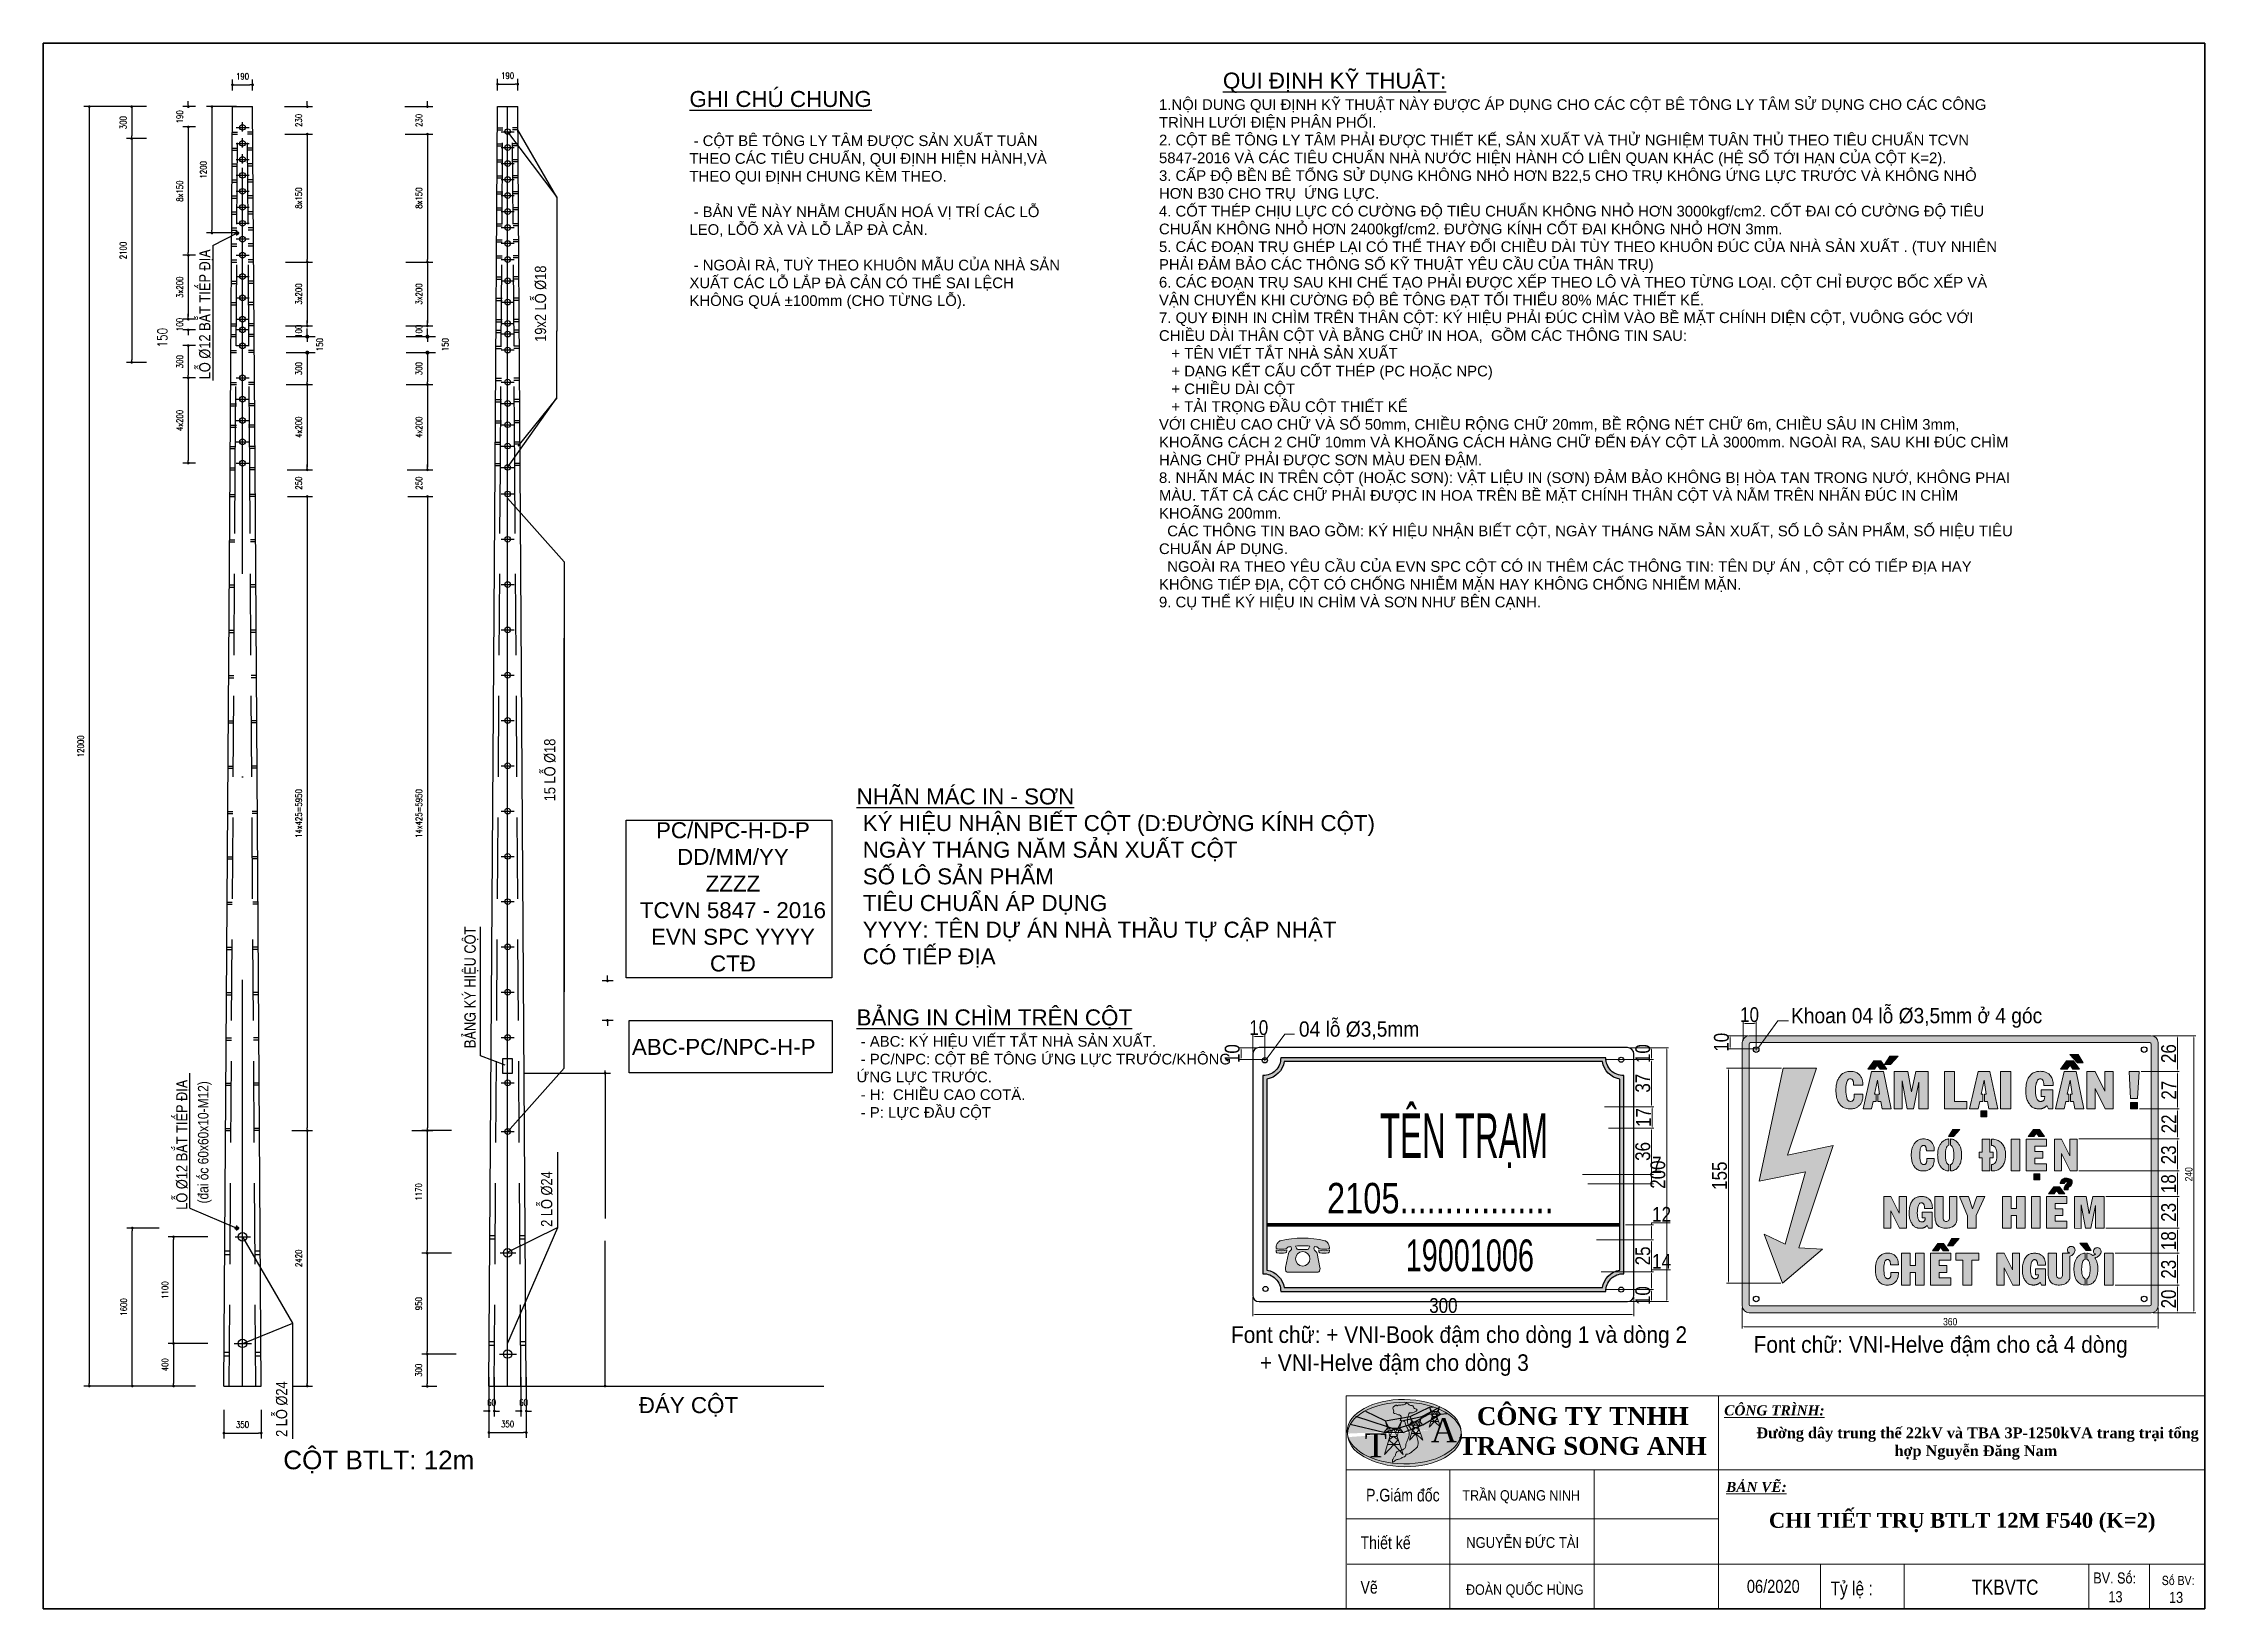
# Model space of a CAD drawing. Header units: millimetres. Extents: x 330554 to 656471, y 11007 to 130943.
# Drawn here: x 510216 to 527737, y 45325 to 58017 of the extents above; entities that cross this region are included whole.
import ezdxf
from ezdxf.enums import TextEntityAlignment as Align

# ---------------------------------------------------------------- set-up
doc = ezdxf.new("R2010")
doc.units = ezdxf.units.MM
doc.header["$LTSCALE"] = 6
doc.linetypes.add('DASHDOT', pattern=[25.4, 12.7, -6.35, 0, -6.35])
doc.linetypes.add('DASHED', pattern=[19.05, 12.7, -6.35])
for name, color, linetype in [('1', 7, 'Continuous'), ('2', 3, 'Continuous'), ('CEN', 4, 'DASHDOT'), ('DAS', 3, 'DASHED'), ('LAYER10A', 4, 'Continuous'), ('LAYER24', 3, 'Continuous')]:
    doc.layers.add(name, color=color, linetype=linetype)
for name, color, linetype, lineweight in [('Co ban', 3, 'Continuous', 13), ('DIM', 4, 'Continuous', 13), ('Duongcoban', 4, 'Continuous', 30), ('Khung', 7, 'Continuous', 20), ('Khung ten', 7, 'Continuous', 20), ('Netcoban', 4, 'Continuous', 25), ('netlonkhungten', 32, 'Continuous', 35), ('Text', 7, 'Continuous', 13)]:
    doc.layers.add(name, color=color, linetype=linetype, lineweight=lineweight)
doc.styles.add('ktenBCKT_6o$0$VN', font='arial.ttf')
doc.styles.add('ROMANS', font='romans.shx', dxfattribs={"width": 0.8, "bigfont": 'vns.shx'})
doc.styles.get("Standard").update_dxf_attribs({"font": 'VHELVCN.TTF', "height": 120})
doc.styles.add('Standard_2', font='VHELVCN.TTF')
doc.styles.add('STYLE3', font='VHELVCN.TTF', dxfattribs={"height": 2})
doc.styles.add('VN', font='VHELVEN.TTF')
doc.styles.add('VNI-Book', font='VBOOKMB.TTF')
doc.styles.add('VNI-HELVE', font='VHELVEN.TTF', dxfattribs={"width": 0.9})
doc.styles.add('VNI-Helve-B', font='VHELVEB.TTF', dxfattribs={"width": 0.8})
doc.styles.add('Vni-helvecondense', font='VHELVCN.TTF')
doc.styles.add('VNI-Time', font='VTIMESN.TTF', dxfattribs={"width": 0.9})
doc.dimstyles.new('D10', dxfattribs={"dimtxt": 15, "dimasz": 15, "dimexe": 5, "dimexo": 10, "dimgap": 5, "dimtad": 1, "dimtoh": 1, "dimdec": 0, "dimdsep": 46, "dimtxsty": 'VNI-HELVE', "dimcen": 250, "dimclrd": 256, "dimclre": 256, "dimclrt": 7, "dimadec": 0, "dimazin": 0, "dimtfac": 1, "dimtdec": 0, "dimtmove": 0, "dimatfit": 1, "dimfxl": 1, "dimtolj": 1, "dimtzin": 0, "dimlwd": -1, "dimlwe": -1, "dimarcsym": 0})
doc.dimstyles.new('ISO-5', dxfattribs={"dimtxt": 6, "dimasz": 15, "dimexe": 15, "dimexo": 15, "dimgap": 10, "dimtad": 1, "dimtoh": 1, "dimdec": 1, "dimlfac": 0.166667, "dimtxsty": 'Standard', "dimcen": 25, "dimclrd": 7, "dimclre": 7, "dimadec": 0, "dimazin": 0, "dimtfac": 1, "dimtdec": 1, "dimtmove": 0, "dimatfit": 3, "dimfxl": 1, "dimlwd": 0, "dimlwe": 0, "dimarcsym": 0})
doc.dimstyles.get("Standard").update_dxf_attribs({"dimtxt": 0.18, "dimasz": 0.18, "dimexe": 0.18, "dimexo": 0.0625, "dimgap": 0.09, "dimtad": 0, "dimtih": 1, "dimtoh": 1, "dimdec": 4, "dimzin": 0, "dimdsep": 46, "dimtxsty": 'Standard', "dimcen": 0.09, "dimadec": 0, "dimazin": 0, "dimtfac": 1, "dimtdec": 4, "dimtofl": 0, "dimtmove": 0, "dimatfit": 3, "dimfxl": 1, "dimtolj": 1, "dimtzin": 0, "dimarcsym": 0})

msp = doc.modelspace()

# ---------------------------------------------------------------- texts
for s, insert, char_height, width, attachment_point, style in [('{\\H1.5x;\\LGHI CHUÙ CHUNG\\P}\\P - COÄT BEÂ TOÂNG LY TAÂM ÑÖÔÏC SAÛN XUAÁT TUAÂN THEO CAÙC TIEÂU CHUAÅN, QUI ÑÒNH HIEÄN HAØNH,VAØ THEO QUI ÑÒNH CHUNG KEØM THEO.\\P\\P - BAÛN VEÕ NAØY NHAÈM CHUAÅN HOAÙ VÒ TRÍ CAÙC LOÃ LEO, LOÃÕ XAØ VAØ LOÃ LAÉP ÑAØ CAÛN. \\P\\P - NGOAØI RAØ, TUYØ THEO KHUOÂN MAÃU CUÛA NHAØ SAÛN XUAÁT CAÙC LOÃ LAÉP ÑAØ CAÛN COÙ THEÅ SAI LEÄCH KHOÂNG QUAÙ %%P100mm (CHO TÖØNG LOÃ).', (515453.846, 56745.497), 86.4, 3029.03936, 4, 'VN'), ('{\\fVNI-Helve|b0|i1|c0|p2;^I\\fVNI-Helve|b0|i0|c0|p2;\\LQUI ÑÒNH KYÕ THUAÄT:\\P\\H0.6667x;\\l1.NOÄI DUNG QUI ÑÒNH KYÕ THUAÄT NAØY ÑÖÔÏC AÙP DUÏNG CHO CAÙC COÄT BEÂ TOÂNG LY TAÂM SÖÛ DUÏNG CHO CAÙC COÂNG TRÌNH LÖÔÙI ÑIEÄN PHAÂN PHOÁI.\\P2. COÄT BEÂ TOÂNG LY TAÂM PHAÛI ÑÖÔÏC THIEÁT KEÁ, SAÛN XUAÁT VAØ THÖÛ NGHIEÄM TUAÂN THUÛ THEO TIEÂU CHUAÅN TCVN 5847-2016 VAØ CAÙC TIEÂU CHUAÅN NHAØ NÖÔÙC HIEÄN HAØNH COÙ LIEÂN QUAN KHAÙC (HEÄ SOÁ TÔÙI HAÏN CUÛA COÄT K=2).\\P3. CAÁP ÑOÄ BEÀN BEÂ TOÅNG SÖÛ DUÏNG KHOÂNG NHOÛ HÔN B22,5 CHO TRUÏ KHOÂNG ÖÙNG LÖÏC TRÖÔÙC VAØ KHOÂNG NHOÛ HÔN B30 CHO TRUÏ  ÖÙNG LÖÏC.\\P4. COÁT THEÙP CHÒU LÖÏC COÙ CÖÔØNG ÑOÄ TIEÂU CHUAÅN KHOÂNG NHOÛ HÔN 3000kgf/cm2. COÁT ÑAI COÙ CÖÔØNG ÑOÄ TIEÂU CHUAÅN KHOÂNG NHOÛ HÔN 2400kgf/cm2. ÑÖÔØNG KÍNH COÁT ÑAI KHOÂNG NHOÛ HÔN 3mm.\\P5. CAÙC ÑOAÏN TRUÏ GHEÙP LAÏI COÙ THEÅ THAY ÑOÅI CHIEÀU DAØI TUØY THEO KHUOÂN ÑUÙC CUÛA NHAØ SAÛN XUAÁT . (TUY NHIEÂN PHAÛI ÑAÛM BAÛO CAÙC THOÂNG SOÁ KYÕ THUAÄT YEÂU CAÀU CUÛA THAÂN TRUÏ)\\P6. CAÙC ÑOAÏN TRUÏ SAU KHI CHEÁ TAÏO PHAÛI ÑÖÔÏC XEÁP THEO LOÂ VAØ THEO TÖØNG LOAÏI. COÄT CHÆ ÑÖÔÏC BOÁC XEÁP VAØ VAÄN CHUYEÅN KHI CÖÔØNG ÑOÄ BEÂ TOÂNG ÑAÏT TOÁI THIEÅU 80% MAÙC THIEÁT KEÁ.\\P7. QUY ÑÒNH IN CHÌM TREÂN THAÂN COÄT: KYÙ HIEÄU PHAÛI ÑUÙC CHÌM VAØO BEÀ MAËT CHÍNH DIEÄN COÄT, VUOÂNG GOÙC VÔÙI CHIEÀU DAØI THAÂN COÄT VAØ BAÈNG CHÖÕ IN HOA,  GOÀM CAÙC THOÂNG TIN SAU:\\P   + TEÂN VIEÁT TAÉT NHAØ SAÛN XUAÁT\\P   + DAÏNG KEÁT CAÁU COÁT THEÙP (PC HOAËC NPC)\\P   + CHIEÀU DAØI COÄT\\P   + TAÛI TROÏNG ÑAÀU COÄT THIEÁT KEÁ\\PVÔÙI CHIEÀU CAO CHÖÕ VAØ SOÁ 50mm, CHIEÀU ROÄNG CHÖÕ 20mm, BEÀ ROÄNG NEÙT CHÖÕ 6m, CHIEÀU SAÂU IN CHÌM 3mm, KHOAÕNG CAÙCH 2 CHÖÕ 10mm VAØ KHOAÕNG CAÙCH HAØNG CHÖÕ ÑEÁN ÑAÙY COÄT LAØ 3000mm. NGOAØI RA, SAU KHI ÑUÙC CHÌM HAØNG CHÖÕ PHAÛI ÑÖÔÏC SÔN MAØU ÑEN ÑAÄM.\\P8. NHAÕN MAÙC IN TREÂN COÄT (HOAËC SÔN): VAÄT LIEÄU IN (SÔN) ÑAÛM BAÛO KHOÂNG BÒ HOØA TAN TRONG NÖÔÙ, KHOÂNG PHAI MAØU. TAÁT CAÛ CAÙC CHÖÕ PHAÛI ÑÖÔÏC IN HOA TREÂN BEÀ MAËT CHÍNH THAÂN COÄT VAØ NAÈM TREÂN NHAÕN ÑUÙC IN CHÌM KHOAÕNG 200mm.\\P  CAÙC THOÂNG TIN BAO GOÀM: KYÙ HIEÄU NHAÄN BIEÁT COÄT, NGAØY THAÙNG NAÊM SAÛN XUAÁT, SOÁ LOÂ SAÛN PHAÅM, SOÁ HIEÄU TIEÂU CHUAÅN AÙP DUÏNG.\\P  NGOAØI RA THEO YEÂU CAÀU CUÛA EVN SPC COÄT COÙ IN THEÂM CAÙC THOÂNG TIN: TEÂN DÖÏ AÙN , COÄT COÙ TIEÁP ÑÒA HAY KHOÂNG TIEÁP ÑÒA, COÄT COÙ CHOÁNG NHIEÃM MAËN HAY KHOÂNG CHOÁNG NHIEÃM MAËN.\\P9. CUÏ THEÅ KYÙ HIEÄU IN CHÌM VAØ SÔN NHÖ BEÂN CAÏNH.}', (519259.853, 57779.036), 129.6, 6904.84854, 1, 'Standard_2'), ('{\\H1.5x;\\LNHAÕN MAÙC IN - SÔN\\P\\l KYÙ HIEÄU NHAÄN BIEÁT COÄT (D:ÑÖÔØNG KÍNH COÄT)\\P NGAØY THAÙNG NAÊM SAÛN XUAÁT COÄT\\P SOÁ LOÂ SAÛN PHAÅM\\P TIEÂU CHUAÅN AÙP DUÏNG\\P YYYY: TEÂN DÖÏ AÙN NHAØ THAÀU TÖÏ CAÄP NHAÄT \\P COÙ TIEÁP ÑÒA }', (516808.752, 51248.552), 86.4, 4577.26178, 4, 'VN'), ('{\\H1.5x;PC/NPC-H-D-P\\PDD/MM/YY\\PZZZZ\\PTCVN 5847 - 2016\\PEVN SPC YYYY\\PCTÑ\\H0.6667x; }', (515806.409, 51095.87), 86.4, 1637.16842, 5, 'VN'), ('{\\H1.5x;\\LBAÛNG IN CHÌM TREÂN COÄT}\\P - ABC: KYÙ HIEÄU VIEÁT TAÉT NHAØ SAÛN XUAÁT.\\P - PC/NPC: COÄT BEÂ TOÂNG ÖÙNG LÖÏC TRÖÔÙC/KHOÂNG ÖÙNG LÖÏC TRÖÔÙC. \\P - H:  CHIEÀU CAO COTÄ.\\P - P: LÖÏC ÑAÀU COÄT', (516808.752, 49735.704), 86.4, 3069.88338, 4, 'VN'), ('{\\H1.5x;ABC-PC/NPC-H-P\\H0.6667x; }', (514987.824, 49879.562), 86.4, 1637.16842, 4, 'VN'), ('{\\H1.5x;ÑAÙY COÄT}', (515043.428, 46961.925), 86.4, 932.60421, 4, 'VN'), ('{\\fArial|b0|i0|c0|p34;CỘT BTLT: 12m}', (512936.16, 46607.599), 151.2, 3471.66029, 2, 'VN')]:
    msp.add_mtext(s, dxfattribs=dict(insert=insert, char_height=char_height, width=width, attachment_point=attachment_point, style=style))
at = {"layer": 'Khung ten', "color": 4, "attachment_point": 5, "style": 'VN'}
for s, insert, char_height, width in [(' {\\fTimes New Roman|b1|i0|c0|p18;\\H1.227x;Đường dây trung thế 22kV và TBA 3P-1250kVA trang trại tổng hợp Nguyễn Đăng Nam}', (525881.116, 46664.304), 70.956786, 3606.73585), ('{\\fTimes New Roman|b1|i0|c0|p18;CHI TIẾT TRỤ BTLT 12M F540 (K=2) }', (525770.494, 46022.476), 121.125, 3333.26445)]:
    msp.add_mtext(s, dxfattribs=dict(at, insert=insert, char_height=char_height, width=width))
at = {"layer": 'Netcoban', "insert": (527607.567, 48847.845), "char_height": 60, "attachment_point": 5, "rotation": 90}
msp.add_mtext('240', dxfattribs=at)
at = {"layer": 'Netcoban', "insert": (525673.026, 47652.247), "char_height": 60, "attachment_point": 5}
msp.add_mtext('360', dxfattribs=at)
at = {"layer": 'Text', "style": 'VNI-HELVE', "width": 0.9}
for s, height, p in [('04 loã Þ3,5mm', 123.552, (520394.323, 49963.267)), ('Khoan 04 loã Þ3,5mm ôû 4 goùc', 123.552, (524382.957, 50072.141)), ('Font chöõ: + VNI-Book ñaäm cho doøng 1 vaø doøng 2', 134.784, (519842.998, 47480.306)), ('Font chöõ: VNI-Helve ñaäm cho caû 4 doøng', 134.784, (524079.14, 47400.498)), ('+ VNI-Helve ñaäm cho doøng 3', 134.784, (520077.256, 47253.401))]:
    msp.add_text(s, height=height, dxfattribs=at).set_placement(p)
at = {"layer": 'Text'}
for s, height, style, width, p in [('TEÂN TRAÏM', 362.2994, 'VNI-Book', 0.55, (521731.908, 48979.759)), ('2105.................', 247.104, 'VNI-Book', 0.8, (521540.041, 48530.557)), ('19001006', 257.4, 'VNI-Helve-B', 0.65, (521779.481, 48061.939)), ('TRAÀN QUANG NINH', 84.3455, 'VNI-Time', 0.9, (522195.862, 46202.271)), ('NGUYEÃN ÑÖÙC TAØI', 87.49848, 'VNI-Time', 0.9, (522207.611, 45818.693)), ('ÑOAØN QUOÁC HUØNG', 84.3455, 'VNI-Time', 0.9, (522224.863, 45438.416))]:
    msp.add_text(s, height=height, dxfattribs=dict(at, style=style, width=width)).set_placement(p, align=Align.CENTER)
at = {"layer": 'Text', "style": 'Vni-helvecondense'}
for s, height, p in [('BV. Soá: ', 89.2467, (526833.006, 45530.261)), (' Soá BV: ', 74.3722, (527364.77, 45517.684))]:
    msp.add_text(s, height=height, dxfattribs=at).set_placement(p)
for p in [(527012.903, 45377.958), (527504.032, 45373.002)]:
    msp.add_text('13', height=89.2467, dxfattribs=at).set_placement(p, align=Align.CENTER)
at = {"layer": 'Text'}
for s, insert, char_height, width, attachment_point, style in [('{\\fTimes New Roman|b1|i0|c0|p18;CÔNG TY TNHH\\PTRANG SONG ANH}', (522695.193, 46959.785), 145.08932, 2546.3175, 2, 'VN'), ('{\\fTimes New Roman|b1|i1|c0|p18;\\LCÔNG TRÌNH: }', (524248.279, 46933.195), 81.81331, 3571.17693, 5, 'ktenBCKT_6o$0$VN'), ('{\\fArial|b0|i0|c0|p34;\\W0.8;P.\\fArial|b0|i0|c238|p34;G\\fArial|b0|i0|c0|p34;iám\\fArial|b0|i0|c238|p34; đ\\fArial|b0|i0|c0|p34;ốc}', (520938.01, 46246.022), 102.266643, 1141.10213, 4, 'VN'), ('{\\fTimes New Roman|b1|i1|c0|p18;\\LBẢN VẼ: }', (524102.136, 46312.158), 81.81331, 3571.17693, 5, 'ktenBCKT_6o$0$VN'), ('{\\fArial|b0|i0|c238|p34;\\W0.8;Thi\\fArial|b0|i0|c0|p34;ết kế }', (520893.448, 45859.89), 102.26664, 1141.10213, 4, 'VN'), ('{\\fArial|b0|i0|c0|p34;\\W0.8;Vẽ}', (520893.448, 45498.867), 102.26664, 1141.10213, 4, 'VN'), ('{\\W0.8; 06\\fArial|b0|i0|c238|p34;/20\\fArial|b0|i0|c0|p34;20}', (523992.138, 45506.256), 106.08955, 680.66751, 4, 'VN'), ('{\\fArial|b0|i0|c238|p34;\\W0.8;T\\fArial|b0|i0|c0|p34;ỷ lệ : }', (524703.041, 45472.95), 112.49331, 1255.21234, 4, 'VN'), ('{\\W0.8;TKBVTC}', (525847.699, 45499.267), 122.71997, 1141.10213, 4, 'VN')]:
    msp.add_mtext(s, dxfattribs=dict(at, insert=insert, char_height=char_height, width=width, attachment_point=attachment_point, style=style))

# ---------------------------------------------------------------- blocks, each defined once
blk = doc.blocks.new('*D14')
at = {"layer": 'Defpoints', "color": 0, "transparency": 16777216}
for p in [(519925, 49874), (520072, 49874), (520144, 49777)]:
    blk.add_point(p, dxfattribs=at)
at = {"layer": 'Netcoban', "color": 7, "lineweight": 0, "transparency": 16777216}
for p, q in [((520057, 49874), (519910, 49874)), ((520129, 49777), (519910, 49777)), ((519925, 49792), (519925, 49859))]:
    blk.add_line(p, q, dxfattribs=at)
at = {"layer": 'Netcoban', "color": 7, "transparency": 16777216}
for points in [[(519922, 49859), (519927, 49859), (519925, 49874)], [(519922, 49792), (519927, 49792), (519925, 49777)]]:
    blk.add_solid(points, dxfattribs=at)
at = {"layer": 'Netcoban', "color": 0, "transparency": 16777216, "insert": (519854, 49826), "char_height": 120, "attachment_point": 5, "rotation": 90}
blk.add_mtext('10', dxfattribs=at)
blk = doc.blocks.new('*D15')
at = {"layer": 'Defpoints', "color": 0, "transparency": 16777216}
for p in [(520020, 49965), (520020, 49823), (520118, 49751)]:
    blk.add_point(p, dxfattribs=at)
at = {"layer": 'Netcoban', "color": 7, "lineweight": 0, "transparency": 16777216}
for p, q in [((520020, 49838), (520020, 49980)), ((520103, 49965), (520035, 49965)), ((520118, 49766), (520118, 49980))]:
    blk.add_line(p, q, dxfattribs=at)
at = {"layer": 'Netcoban', "color": 7, "transparency": 16777216}
for points in [[(520035, 49967), (520035, 49962), (520020, 49965)], [(520103, 49967), (520103, 49962), (520118, 49965)]]:
    blk.add_solid(points, dxfattribs=at)
at = {"layer": 'Netcoban', "color": 0, "transparency": 16777216, "insert": (520069, 50036), "char_height": 120, "attachment_point": 5}
blk.add_mtext('10', dxfattribs=at)
blk = doc.blocks.new('*D16')
at = {"layer": 'Defpoints', "color": 0, "transparency": 16777216}
for p in [(520020, 47867), (523109, 47867), (520020, 47712)]:
    blk.add_point(p, dxfattribs=at)
at = {"layer": 'Netcoban', "color": 7, "lineweight": 0, "transparency": 16777216}
for p, q in [((520020, 47852), (520020, 47697)), ((523109, 47852), (523109, 47697)), ((523094, 47712), (520035, 47712))]:
    blk.add_line(p, q, dxfattribs=at)
at = {"layer": 'Netcoban', "color": 7, "transparency": 16777216}
for points in [[(520035, 47714), (520035, 47709), (520020, 47712)], [(523094, 47714), (523094, 47709), (523109, 47712)]]:
    blk.add_solid(points, dxfattribs=at)
at = {"layer": 'Netcoban', "color": 0, "transparency": 16777216, "insert": (521565, 47783), "char_height": 120, "attachment_point": 5}
blk.add_mtext('300', dxfattribs=at)
blk = doc.blocks.new('*D17')
at = {"layer": 'Defpoints', "color": 0, "transparency": 16777216}
for p in [(523105, 49874), (523105, 47815), (523375, 47815)]:
    blk.add_point(p, dxfattribs=at)
at = {"layer": 'Netcoban', "color": 7, "lineweight": 0, "transparency": 16777216}
for p, q in [((523120, 49874), (523390, 49874)), ((523375, 49859), (523375, 47830)), ((523120, 47815), (523390, 47815))]:
    blk.add_line(p, q, dxfattribs=at)
at = {"layer": 'Netcoban', "color": 7, "transparency": 16777216}
for points in [[(523373, 49859), (523378, 49859), (523375, 49874)], [(523373, 47830), (523378, 47830), (523375, 47815)]]:
    blk.add_solid(points, dxfattribs=at)
at = {"layer": 'Netcoban', "color": 0, "transparency": 16777216, "insert": (523304, 48845), "char_height": 120, "attachment_point": 5, "rotation": 90}
blk.add_mtext('200', dxfattribs=at)
blk = doc.blocks.new('*D18')
at = {"layer": 'Defpoints', "color": 0, "transparency": 16777216}
for p in [(522865, 47913), (523053, 47815), (523253, 47815)]:
    blk.add_point(p, dxfattribs=at)
at = {"layer": 'Netcoban', "color": 7, "lineweight": 0, "transparency": 16777216}
for p, q in [((522880, 47913), (523268, 47913)), ((523253, 47898), (523253, 47830)), ((523068, 47815), (523268, 47815))]:
    blk.add_line(p, q, dxfattribs=at)
at = {"layer": 'Netcoban', "color": 7, "transparency": 16777216}
for points in [[(523251, 47898), (523256, 47898), (523253, 47913)], [(523251, 47830), (523256, 47830), (523253, 47815)]]:
    blk.add_solid(points, dxfattribs=at)
at = {"layer": 'Netcoban', "color": 0, "transparency": 16777216, "insert": (523182, 47864), "char_height": 120, "attachment_point": 5, "rotation": 90}
blk.add_mtext('10', dxfattribs=at)
blk = doc.blocks.new('*D19')
at = {"layer": 'Defpoints', "color": 0, "transparency": 16777216}
for p in [(522828, 48057), (523253, 48057), (522867, 47913)]:
    blk.add_point(p, dxfattribs=at)
at = {"layer": 'Netcoban', "color": 7, "lineweight": 0, "transparency": 16777216}
for p, q in [((522843, 48057), (523268, 48057)), ((523253, 48057), (523253, 48072)), ((523253, 48072), (523405, 48072)), ((523253, 47928), (523253, 48042)), ((522882, 47913), (523268, 47913))]:
    blk.add_line(p, q, dxfattribs=at)
at = {"layer": 'Netcoban', "color": 7, "transparency": 16777216}
for points in [[(523251, 48042), (523256, 48042), (523253, 48057)], [(523251, 47928), (523256, 47928), (523253, 47913)]]:
    blk.add_solid(points, dxfattribs=at)
at = {"layer": 'Netcoban', "color": 0, "transparency": 16777216, "insert": (523334, 48142), "char_height": 120, "attachment_point": 5}
blk.add_mtext('14', dxfattribs=at)
blk = doc.blocks.new('*D20')
at = {"layer": 'Defpoints', "color": 0, "transparency": 16777216}
for p in [(522792, 48315), (522879, 48057), (523253, 48057)]:
    blk.add_point(p, dxfattribs=at)
at = {"layer": 'Netcoban', "color": 7, "lineweight": 0, "transparency": 16777216}
for p, q in [((522807, 48315), (523268, 48315)), ((523253, 48300), (523253, 48072)), ((522894, 48057), (523268, 48057))]:
    blk.add_line(p, q, dxfattribs=at)
at = {"layer": 'Netcoban', "color": 7, "transparency": 16777216}
for points in [[(523251, 48300), (523256, 48300), (523253, 48315)], [(523251, 48072), (523256, 48072), (523253, 48057)]]:
    blk.add_solid(points, dxfattribs=at)
at = {"layer": 'Netcoban', "color": 0, "transparency": 16777216, "insert": (523182, 48186), "char_height": 120, "attachment_point": 5, "rotation": 90}
blk.add_mtext('25', dxfattribs=at)
blk = doc.blocks.new('*D21')
at = {"layer": 'Defpoints', "color": 0, "transparency": 16777216}
for p in [(523027, 48438), (523253, 48438), (522852, 48315)]:
    blk.add_point(p, dxfattribs=at)
at = {"layer": 'Netcoban', "color": 7, "lineweight": 0, "transparency": 16777216}
for p, q in [((523042, 48438), (523268, 48438)), ((523253, 48438), (523253, 48453)), ((523253, 48453), (523404, 48453)), ((523253, 48330), (523253, 48423)), ((522867, 48315), (523268, 48315))]:
    blk.add_line(p, q, dxfattribs=at)
at = {"layer": 'Netcoban', "color": 7, "transparency": 16777216}
for points in [[(523251, 48423), (523256, 48423), (523253, 48438)], [(523251, 48330), (523256, 48330), (523253, 48315)]]:
    blk.add_solid(points, dxfattribs=at)
at = {"layer": 'Netcoban', "color": 0, "transparency": 16777216, "insert": (523334, 48523), "char_height": 120, "attachment_point": 5}
blk.add_mtext('12', dxfattribs=at)
blk = doc.blocks.new('*D22')
at = {"layer": 'Defpoints', "color": 0, "transparency": 16777216}
for p in [(522679, 48846), (522721, 48770), (523253, 48846)]:
    blk.add_point(p, dxfattribs=at)
at = {"layer": 'Netcoban', "color": 7, "lineweight": 0, "transparency": 16777216}
for p, q in [((522694, 48846), (523268, 48846)), ((522736, 48770), (523268, 48770)), ((523253, 48846), (523253, 48861)), ((523253, 48861), (523329, 48861)), ((523253, 48785), (523253, 48831))]:
    blk.add_line(p, q, dxfattribs=at)
at = {"layer": 'Netcoban', "color": 7, "transparency": 16777216}
for points in [[(523251, 48831), (523256, 48831), (523253, 48846)], [(523251, 48785), (523256, 48785), (523253, 48770)]]:
    blk.add_solid(points, dxfattribs=at)
at = {"layer": 'Netcoban', "color": 0, "transparency": 16777216, "insert": (523296, 48931), "char_height": 120, "attachment_point": 5}
blk.add_mtext('7', dxfattribs=at)
blk = doc.blocks.new('*D23')
at = {"layer": 'Defpoints', "color": 0, "transparency": 16777216}
for p in [(522908, 49221), (522899, 48846), (523253, 48846)]:
    blk.add_point(p, dxfattribs=at)
at = {"layer": 'Netcoban', "color": 7, "lineweight": 0, "transparency": 16777216}
for p, q in [((522923, 49221), (523268, 49221)), ((523253, 49206), (523253, 48861)), ((522914, 48846), (523268, 48846))]:
    blk.add_line(p, q, dxfattribs=at)
at = {"layer": 'Netcoban', "color": 7, "transparency": 16777216}
for points in [[(523251, 49206), (523256, 49206), (523253, 49221)], [(523251, 48861), (523256, 48861), (523253, 48846)]]:
    blk.add_solid(points, dxfattribs=at)
at = {"layer": 'Netcoban', "color": 0, "transparency": 16777216, "insert": (523182, 49033), "char_height": 120, "attachment_point": 5, "rotation": 90}
blk.add_mtext('36', dxfattribs=at)
blk = doc.blocks.new('*D24')
at = {"layer": 'Defpoints', "color": 0, "transparency": 16777216}
for p in [(522865, 49777), (523053, 49874), (523253, 49874)]:
    blk.add_point(p, dxfattribs=at)
at = {"layer": 'Netcoban', "color": 7, "lineweight": 0, "transparency": 16777216}
for p, q in [((522880, 49777), (523268, 49777)), ((523068, 49874), (523268, 49874)), ((523253, 49792), (523253, 49859))]:
    blk.add_line(p, q, dxfattribs=at)
at = {"layer": 'Netcoban', "color": 7, "transparency": 16777216}
for points in [[(523251, 49859), (523256, 49859), (523253, 49874)], [(523251, 49792), (523256, 49792), (523253, 49777)]]:
    blk.add_solid(points, dxfattribs=at)
at = {"layer": 'Netcoban', "color": 0, "transparency": 16777216, "insert": (523182, 49826), "char_height": 120, "attachment_point": 5, "rotation": 90}
blk.add_mtext('10', dxfattribs=at)
blk = doc.blocks.new('*D25')
at = {"layer": 'Defpoints', "color": 0, "transparency": 16777216}
for p in [(522898, 49777), (523027, 49395), (523253, 49395)]:
    blk.add_point(p, dxfattribs=at)
at = {"layer": 'Netcoban', "color": 7, "lineweight": 0, "transparency": 16777216}
for p, q in [((522913, 49777), (523268, 49777)), ((523253, 49762), (523253, 49410)), ((523042, 49395), (523268, 49395))]:
    blk.add_line(p, q, dxfattribs=at)
at = {"layer": 'Netcoban', "color": 7, "transparency": 16777216}
for points in [[(523251, 49762), (523256, 49762), (523253, 49777)], [(523251, 49410), (523256, 49410), (523253, 49395)]]:
    blk.add_solid(points, dxfattribs=at)
at = {"layer": 'Netcoban', "color": 0, "transparency": 16777216, "insert": (523182, 49586), "char_height": 120, "attachment_point": 5, "rotation": 90}
blk.add_mtext('37', dxfattribs=at)
blk = doc.blocks.new('Dien thoai')
h = blk.add_hatch(color=256)
h.paths.add_polyline_path([(16.2, 10.8, 0.131236), (14.5, 11.9, 0.115364), (-14.5, 11.9, 0.131236), (-16.2, 10.8, 0.157666), (-17.5, 7.5, 0.051377), (-17.5, 6.7, 0.125415), (-10.5, 6.7, -0.119197), (-10.2, 7.3, -0.193234), (-9.3, 7.8, -0.006378), (-7.8, 8), (-7.4, 6.6, -0.278555), (-7.7, 5.6), (-8.8, 4.6, 0.152404), (-9.4, 3.5), (-11.3, -5.6, 0.116075), (-11.3, -7), (-11, -8.1, 0.320546), (-10.1, -8.8), (0, -8.8), (10.1, -8.8, 0.320546), (11, -8.1), (11.3, -7, 0.116075), (11.3, -5.6), (9.4, 3.5, 0.152404), (8.8, 4.6), (7.7, 5.6, -0.278555), (7.4, 6.6), (7.8, 8, -0.006596), (9.4, 7.8, -0.183656), (10.2, 7.3, -0.119197), (10.5, 6.7, 0.125415), (17.5, 6.7, 0.051377), (17.5, 7.5, 0.157666)])
h.paths.add_polyline_path([(4.7, 8.4), (4.1, 6.9, -0.312236), (3.1, 6.2), (0, 6.2), (-3.1, 6.2, -0.312236), (-4.1, 6.9), (-4.7, 8.4, -0.040436)], flags=16)
h.paths.add_polyline_path([(4.8, 0, -1), (-4.8, 0, -1)], flags=16)
h.paths.add_polyline_path([(-10.5, 5, 0.01637), (-10.5, 5.8, -0.1342), (-17.5, 5.8, 0.01637), (-17.5, 5, 0.135499), (-17.3, 4.4, 0.180876), (-16.9, 4, 0.125246), (-11.2, 4, 0.180876), (-10.7, 4.4, 0.135499)])
h.paths.add_polyline_path([(17.5, 5, 0.01637), (17.5, 5.8, -0.1342), (10.5, 5.8, 0.01637), (10.5, 5, 0.135499), (10.7, 4.4, 0.180876), (11.2, 4, 0.125246), (16.9, 4, 0.180876), (17.3, 4.4, 0.135499)])
for points in [[(-16.2, 10.8, 0.157666), (-17.5, 7.5, 1.031137)], [(-17.5, 7.5, 0.051377), (-17.5, 6.7, -0.943689)], [(-17.5, 6.7, 0.125415), (-10.5, 6.7, -0.025755)], [(-17.5, 5, -0.01637), (-17.5, 5.8, 17.358054)], [(-17.5, 5.8, 0.1342), (-10.5, 5.8, 0.125415)], [(-17.3, 4.4, -0.135499), (-17.5, 5, -1.031137)], [(-16.9, 4, -0.180876), (-17.3, 4.4, -3.889554)], [(-11.2, 4, -0.125246), (-16.9, 4, -3.211231)], [(-14.5, 11.9, 0.131236), (-16.2, 10.8, 3.889554)], [(-14.5, 11.9, -0.115364), (14.5, 11.9, -3.211231)], [(0, -8.8), (-10.1, -8.8, -0.320546), (-11, -8.1), (-11.3, -7, -0.116075), (-11.3, -5.6), (-9.4, 3.5, -0.152404), (-8.8, 4.6), (-7.7, 5.6, 0.278555), (-7.4, 6.6), (-7.8, 8)], [(-11.2, 4, 0.180876), (-10.7, 4.4, 3.889554)], [(-10.7, 4.4, 0.135499), (-10.5, 5, 1.031137)], [(-10.2, 7.3, 0.119197), (-10.5, 6.7, 0.157666)], [(-10.5, 5, 0.01637), (-10.5, 5.8, -17.358054)], [(-10.2, 7.3, -0.193234), (-9.3, 7.8, -0.249698)], [(-9.3, 7.8, -0.006378), (-7.8, 8, -0.006378)], [(-4.7, 8.4, -0.040436), (4.7, 8.4)], [(0, 6.2), (-3.1, 6.2, -0.312236), (-4.1, 6.9), (-4.7, 8.4)], [(4.7, 8.4), (4.1, 6.9, -0.312236), (3.1, 6.2), (0, 6.2)], [(0, -8.8), (10.1, -8.8, 0.320546), (11, -8.1), (11.3, -7, 0.116075), (11.3, -5.6), (9.4, 3.5, 0.152404), (8.8, 4.6), (7.7, 5.6, -0.278555), (7.4, 6.6), (7.8, 8)], [(7.8, 8, -0.006596), (9.4, 7.8)], [(10.2, 7.3, 0.193234), (9.3, 7.8, 0.249698)], [(10.2, 7.3, -0.119197), (10.5, 6.7, -0.157666)], [(17.5, 6.7, -0.125415), (10.5, 6.7, 0.025755)], [(17.5, 5.8, -0.1342), (10.5, 5.8, -0.125415)], [(10.5, 5, -0.01637), (10.5, 5.8, 17.358054)], [(10.7, 4.4, -0.135499), (10.5, 5, -1.031137)], [(11.2, 4, -0.180876), (10.7, 4.4, -3.889554)], [(11.2, 4, 0.125246), (16.9, 4, 3.211231)], [(14.5, 11.9, -0.131236), (16.2, 10.8, -3.889554)], [(16.2, 10.8, -0.157666), (17.5, 7.5, -1.031137)], [(16.9, 4, 0.180876), (17.3, 4.4, 3.889554)], [(17.3, 4.4, 0.135499), (17.5, 5, 1.031137)], [(17.5, 7.5, -0.051377), (17.5, 6.7, 0.943689)], [(17.5, 5, 0.01637), (17.5, 5.8, -17.358054)]]:
    blk.add_lwpolyline(points, format="xyb")
blk.add_circle((0, 0), 4.75)
blk = doc.blocks.new('*D26')
at = {"layer": 'Defpoints', "color": 0, "transparency": 16777216}
for p in [(522856, 49395), (523257, 49395), (522888, 49221)]:
    blk.add_point(p, dxfattribs=at)
at = {"layer": 'Netcoban', "color": 7, "lineweight": 0, "transparency": 16777216}
for p, q in [((522871, 49395), (523272, 49395)), ((523257, 49236), (523257, 49380)), ((522903, 49221), (523272, 49221))]:
    blk.add_line(p, q, dxfattribs=at)
at = {"layer": 'Netcoban', "color": 7, "transparency": 16777216}
for points in [[(523254, 49380), (523259, 49380), (523257, 49395)], [(523254, 49236), (523259, 49236), (523257, 49221)]]:
    blk.add_solid(points, dxfattribs=at)
at = {"layer": 'Netcoban', "color": 0, "transparency": 16777216, "insert": (523187, 49308), "char_height": 120, "attachment_point": 5, "rotation": 90}
blk.add_mtext('17', dxfattribs=at)
blk = doc.blocks.new('*D27')
at = {"layer": 'Defpoints', "color": 0, "transparency": 16777216}
for p in [(527192, 49377), (527515, 49377), (526702, 49135)]:
    blk.add_point(p, dxfattribs=at)
at = {"layer": 'Netcoban', "color": 7, "lineweight": 0, "transparency": 16777216}
for p, q in [((527207, 49377), (527530, 49377)), ((527515, 49150), (527515, 49362)), ((526717, 49135), (527530, 49135))]:
    blk.add_line(p, q, dxfattribs=at)
at = {"layer": 'Netcoban', "color": 7, "transparency": 16777216}
for points in [[(527513, 49362), (527518, 49362), (527515, 49377)], [(527513, 49150), (527518, 49150), (527515, 49135)]]:
    blk.add_solid(points, dxfattribs=at)
at = {"layer": 'Netcoban', "color": 0, "transparency": 16777216, "insert": (527445, 49256), "char_height": 120, "attachment_point": 5, "rotation": 90}
blk.add_mtext('22', dxfattribs=at)
blk = doc.blocks.new('*D28')
at = {"layer": 'Defpoints', "color": 0, "transparency": 16777216}
for p in [(527205, 49681), (527192, 49377), (527515, 49377)]:
    blk.add_point(p, dxfattribs=at)
at = {"layer": 'Netcoban', "color": 7, "lineweight": 0, "transparency": 16777216}
for p, q in [((527220, 49681), (527530, 49681)), ((527515, 49666), (527515, 49392)), ((527207, 49377), (527530, 49377))]:
    blk.add_line(p, q, dxfattribs=at)
at = {"layer": 'Netcoban', "color": 7, "transparency": 16777216}
for points in [[(527513, 49666), (527518, 49666), (527515, 49681)], [(527513, 49392), (527518, 49392), (527515, 49377)]]:
    blk.add_solid(points, dxfattribs=at)
at = {"layer": 'Netcoban', "color": 0, "transparency": 16777216, "insert": (527445, 49529), "char_height": 120, "attachment_point": 5, "rotation": 90}
blk.add_mtext('27', dxfattribs=at)
blk = doc.blocks.new('*D29')
at = {"layer": 'Defpoints', "color": 0, "transparency": 16777216}
for p in [(527297, 49971), (527515, 49971), (527263, 49681)]:
    blk.add_point(p, dxfattribs=at)
at = {"layer": 'Netcoban', "color": 7, "lineweight": 0, "transparency": 16777216}
for p, q in [((527312, 49971), (527530, 49971)), ((527515, 49696), (527515, 49956)), ((527278, 49681), (527530, 49681))]:
    blk.add_line(p, q, dxfattribs=at)
at = {"layer": 'Netcoban', "color": 7, "transparency": 16777216}
for points in [[(527513, 49956), (527518, 49956), (527515, 49971)], [(527513, 49696), (527518, 49696), (527515, 49681)]]:
    blk.add_solid(points, dxfattribs=at)
at = {"layer": 'Netcoban', "color": 0, "transparency": 16777216, "insert": (527444, 49826), "char_height": 120, "attachment_point": 5, "rotation": 90}
blk.add_mtext('26', dxfattribs=at)
blk = doc.blocks.new('*D30')
at = {"layer": 'Defpoints', "color": 0, "transparency": 16777216}
for p in [(527127, 49135), (526702, 48875), (527515, 48875)]:
    blk.add_point(p, dxfattribs=at)
at = {"layer": 'Netcoban', "color": 7, "lineweight": 0, "transparency": 16777216}
for p, q in [((527142, 49135), (527530, 49135)), ((527515, 49120), (527515, 48890)), ((526717, 48875), (527530, 48875))]:
    blk.add_line(p, q, dxfattribs=at)
at = {"layer": 'Netcoban', "color": 7, "transparency": 16777216}
for points in [[(527513, 49120), (527518, 49120), (527515, 49135)], [(527513, 48890), (527518, 48890), (527515, 48875)]]:
    blk.add_solid(points, dxfattribs=at)
at = {"layer": 'Netcoban', "color": 0, "transparency": 16777216, "insert": (527444, 49005), "char_height": 120, "attachment_point": 5, "rotation": 90}
blk.add_mtext('23', dxfattribs=at)
blk = doc.blocks.new('*D31')
at = {"layer": 'Defpoints', "color": 0, "transparency": 16777216}
for p in [(526702, 48875), (527515, 48875), (526921, 48668)]:
    blk.add_point(p, dxfattribs=at)
at = {"layer": 'Netcoban', "color": 7, "lineweight": 0, "transparency": 16777216}
for p, q in [((526717, 48875), (527530, 48875)), ((527515, 48683), (527515, 48860)), ((526936, 48668), (527530, 48668))]:
    blk.add_line(p, q, dxfattribs=at)
at = {"layer": 'Netcoban', "color": 7, "transparency": 16777216}
for points in [[(527513, 48860), (527518, 48860), (527515, 48875)], [(527513, 48683), (527518, 48683), (527515, 48668)]]:
    blk.add_solid(points, dxfattribs=at)
at = {"layer": 'Netcoban', "color": 0, "transparency": 16777216, "insert": (527444, 48771), "char_height": 120, "attachment_point": 5, "rotation": 90}
blk.add_mtext('18', dxfattribs=at)
blk = doc.blocks.new('*D32')
at = {"layer": 'Defpoints', "color": 0, "transparency": 16777216}
for p in [(526921, 48668), (526921, 48410), (527515, 48410)]:
    blk.add_point(p, dxfattribs=at)
at = {"layer": 'Netcoban', "color": 7, "lineweight": 0, "transparency": 16777216}
for p, q in [((526936, 48668), (527530, 48668)), ((527515, 48653), (527515, 48425)), ((526936, 48410), (527530, 48410))]:
    blk.add_line(p, q, dxfattribs=at)
at = {"layer": 'Netcoban', "color": 7, "transparency": 16777216}
for points in [[(527513, 48653), (527518, 48653), (527515, 48668)], [(527513, 48425), (527518, 48425), (527515, 48410)]]:
    blk.add_solid(points, dxfattribs=at)
at = {"layer": 'Netcoban', "color": 0, "transparency": 16777216, "insert": (527444, 48539), "char_height": 120, "attachment_point": 5, "rotation": 90}
blk.add_mtext('23', dxfattribs=at)
blk = doc.blocks.new('*D33')
at = {"layer": 'Defpoints', "color": 0, "transparency": 16777216}
for p in [(526921, 48410), (527515, 48410), (526995, 48208)]:
    blk.add_point(p, dxfattribs=at)
at = {"layer": 'Netcoban', "color": 7, "lineweight": 0, "transparency": 16777216}
for p, q in [((526936, 48410), (527530, 48410)), ((527515, 48223), (527515, 48395)), ((527010, 48208), (527530, 48208))]:
    blk.add_line(p, q, dxfattribs=at)
at = {"layer": 'Netcoban', "color": 7, "transparency": 16777216}
for points in [[(527513, 48395), (527518, 48395), (527515, 48410)], [(527513, 48223), (527518, 48223), (527515, 48208)]]:
    blk.add_solid(points, dxfattribs=at)
at = {"layer": 'Netcoban', "color": 0, "transparency": 16777216, "insert": (527444, 48309), "char_height": 120, "attachment_point": 5, "rotation": 90}
blk.add_mtext('18', dxfattribs=at)
blk = doc.blocks.new('*D34')
at = {"layer": 'Defpoints', "color": 0, "transparency": 16777216}
for p in [(526995, 48208), (526995, 47949), (527515, 47949)]:
    blk.add_point(p, dxfattribs=at)
at = {"layer": 'Netcoban', "color": 7, "lineweight": 0, "transparency": 16777216}
for p, q in [((527010, 48208), (527530, 48208)), ((527515, 48193), (527515, 47964)), ((527010, 47949), (527530, 47949))]:
    blk.add_line(p, q, dxfattribs=at)
at = {"layer": 'Netcoban', "color": 7, "transparency": 16777216}
for points in [[(527513, 48193), (527518, 48193), (527515, 48208)], [(527513, 47964), (527518, 47964), (527515, 47949)]]:
    blk.add_solid(points, dxfattribs=at)
at = {"layer": 'Netcoban', "color": 0, "transparency": 16777216, "insert": (527444, 48078), "char_height": 120, "attachment_point": 5, "rotation": 90}
blk.add_mtext('23', dxfattribs=at)
blk = doc.blocks.new('*D35')
at = {"layer": 'Defpoints', "color": 0, "transparency": 16777216}
for p in [(526995, 47949), (527515, 47949), (527302, 47725)]:
    blk.add_point(p, dxfattribs=at)
at = {"layer": 'Netcoban', "color": 7, "lineweight": 0, "transparency": 16777216}
for p, q in [((527010, 47949), (527530, 47949)), ((527515, 47740), (527515, 47934)), ((527317, 47725), (527530, 47725))]:
    blk.add_line(p, q, dxfattribs=at)
at = {"layer": 'Netcoban', "color": 7, "transparency": 16777216}
for points in [[(527513, 47934), (527518, 47934), (527515, 47949)], [(527513, 47740), (527518, 47740), (527515, 47725)]]:
    blk.add_solid(points, dxfattribs=at)
at = {"layer": 'Netcoban', "color": 0, "transparency": 16777216, "insert": (527444, 47837), "char_height": 120, "attachment_point": 5, "rotation": 90}
blk.add_mtext('20', dxfattribs=at)
blk = doc.blocks.new('*D36')
at = {"layer": 'Defpoints', "color": 0, "transparency": 16777216}
for p in [(523890, 49971), (524050, 49971), (524129, 49864)]:
    blk.add_point(p, dxfattribs=at)
at = {"layer": 'Netcoban', "color": 7, "lineweight": 0, "transparency": 16777216}
for p, q in [((524035, 49971), (523875, 49971)), ((523890, 49879), (523890, 49956)), ((524114, 49864), (523875, 49864))]:
    blk.add_line(p, q, dxfattribs=at)
at = {"layer": 'Netcoban', "color": 7, "transparency": 16777216}
for points in [[(523887, 49956), (523892, 49956), (523890, 49971)], [(523887, 49879), (523892, 49879), (523890, 49864)]]:
    blk.add_solid(points, dxfattribs=at)
at = {"layer": 'Netcoban', "color": 0, "transparency": 16777216, "insert": (523819, 49918), "char_height": 120, "attachment_point": 5, "rotation": 90}
blk.add_mtext('10', dxfattribs=at)
blk = doc.blocks.new('*D37')
at = {"layer": 'Defpoints', "color": 0, "transparency": 16777216}
for p in [(523994, 50069), (523994, 49915), (524101, 49836)]:
    blk.add_point(p, dxfattribs=at)
at = {"layer": 'Netcoban', "color": 7, "lineweight": 0, "transparency": 16777216}
for p, q in [((523994, 49930), (523994, 50084)), ((524086, 50069), (524009, 50069)), ((524101, 49851), (524101, 50084))]:
    blk.add_line(p, q, dxfattribs=at)
at = {"layer": 'Netcoban', "color": 7, "transparency": 16777216}
for points in [[(524009, 50072), (524009, 50067), (523994, 50069)], [(524086, 50072), (524086, 50067), (524101, 50069)]]:
    blk.add_solid(points, dxfattribs=at)
at = {"layer": 'Netcoban', "color": 0, "transparency": 16777216, "insert": (524047, 50141), "char_height": 120, "attachment_point": 5}
blk.add_mtext('10', dxfattribs=at)
blk = doc.blocks.new('*D38')
at = {"layer": 'Defpoints', "color": 0, "transparency": 16777216}
for p in [(524320, 49709), (523876, 47964), (524314, 47964)]:
    blk.add_point(p, dxfattribs=at)
at = {"layer": 'Netcoban', "color": 7, "lineweight": 0, "transparency": 16777216}
for p, q in [((524305, 49709), (523861, 49709)), ((523876, 49694), (523876, 47979)), ((524299, 47964), (523861, 47964))]:
    blk.add_line(p, q, dxfattribs=at)
at = {"layer": 'Netcoban', "color": 7, "transparency": 16777216}
for points in [[(523873, 49694), (523878, 49694), (523876, 49709)], [(523873, 47979), (523878, 47979), (523876, 47964)]]:
    blk.add_solid(points, dxfattribs=at)
at = {"layer": 'Netcoban', "color": 0, "transparency": 16777216, "insert": (523804, 48836), "char_height": 120, "attachment_point": 5, "rotation": 90}
blk.add_mtext('155', dxfattribs=at)
blk = doc.blocks.new('_Dot')
at = {"layer": 'LAYER24', "color": 0, "lineweight": -2}
blk.add_line((-0.5, 0), (-1, 0), dxfattribs=at)
at = {"layer": 'LAYER24', "color": 0, "const_width": 0.5}
blk.add_lwpolyline([(-0.25, 0, 1), (0.25, 0, 1)], format="xyb", close=True, dxfattribs=at)
blk = doc.blocks.new('*D131')
at = {"color": 6, "lineweight": -2, "transparency": 16777216}
for p, q in [((12.26, 249.98), (1.2, 249.98)), ((2.2, 249.48), (2.2, 10.39)), ((10.66, 9.89), (1.2, 9.89))]:
    blk.add_line(p, q, dxfattribs=at)
at = {"layer": 'Defpoints', "color": 0, "transparency": 16777216}
for p in [(15.26, 249.98), (2.2, 9.89), (13.66, 9.89)]:
    blk.add_point(p, dxfattribs=at)
at = {"color": 6, "lineweight": -2, "transparency": 16777216, "xscale": 0.5, "yscale": 0.5, "zscale": 0.5}
for p, rotation in [((2.2, 249.98), 90), ((2.2, 9.89), 270)]:
    blk.add_blockref('_Dot', p, dxfattribs=dict(at, rotation=rotation))
at = {"color": 4, "transparency": 16777216, "insert": (0.6, 129.94), "char_height": 1.2, "attachment_point": 5, "rotation": 90, "style": 'ROMANS'}
blk.add_mtext('\\A1;12000', dxfattribs=at)
blk = doc.blocks.new('*D132')
at = {"color": 6, "lineweight": -2, "transparency": 16777216}
for p, q in [((61.96, 176.82), (66.66, 176.82)), ((65.66, 176.32), (65.66, 58.32)), ((62.75, 57.82), (66.66, 57.82))]:
    blk.add_line(p, q, dxfattribs=at)
at = {"layer": 'Defpoints', "color": 0, "transparency": 16777216}
for p in [(55.96, 176.82), (56.75, 57.82), (65.66, 57.82)]:
    blk.add_point(p, dxfattribs=at)
at = {"color": 6, "lineweight": -2, "transparency": 16777216, "xscale": 0.5, "yscale": 0.5, "zscale": 0.5}
for p, rotation in [((65.66, 176.82), 90), ((65.66, 57.82), 270)]:
    blk.add_blockref('_Dot', p, dxfattribs=dict(at, rotation=rotation))
at = {"color": 4, "transparency": 16777216, "insert": (64.06, 117.32), "char_height": 1.2, "attachment_point": 5, "rotation": 90, "style": 'ROMANS'}
blk.add_mtext('\\A1;14x425=5950', dxfattribs=at)
blk = doc.blocks.new('*D133')
at = {"color": 6, "lineweight": -2, "transparency": 16777216}
for p, q in [((39.4, 176.82), (44.11, 176.82)), ((43.11, 176.32), (43.11, 58.32)), ((40.2, 57.82), (44.11, 57.82))]:
    blk.add_line(p, q, dxfattribs=at)
at = {"layer": 'Defpoints', "color": 0, "transparency": 16777216}
for p in [(33.4, 176.82), (34.2, 57.82), (43.11, 57.82)]:
    blk.add_point(p, dxfattribs=at)
at = {"color": 6, "lineweight": -2, "transparency": 16777216, "xscale": 0.5, "yscale": 0.5, "zscale": 0.5}
for p, rotation in [((43.11, 176.82), 90), ((43.11, 57.82), 270)]:
    blk.add_blockref('_Dot', p, dxfattribs=dict(at, rotation=rotation))
at = {"color": 4, "transparency": 16777216, "insert": (41.51, 117.32), "char_height": 1.2, "attachment_point": 5, "rotation": 90, "style": 'ROMANS'}
blk.add_mtext('\\A1;14x425=5950', dxfattribs=at)
blk = doc.blocks.new('*D134')
at = {"color": 6, "lineweight": -2, "transparency": 16777216}
for p, q in [((15.32, 39.54), (9.27, 39.54)), ((10.27, 10.39), (10.27, 39.04)), ((17.66, 9.89), (9.27, 9.89))]:
    blk.add_line(p, q, dxfattribs=at)
at = {"layer": 'Defpoints', "color": 0, "transparency": 16777216}
for p in [(10.27, 39.54), (18.32, 39.54), (20.66, 9.89)]:
    blk.add_point(p, dxfattribs=at)
at = {"color": 6, "lineweight": -2, "transparency": 16777216, "xscale": 0.5, "yscale": 0.5, "zscale": 0.5}
for p, rotation in [((10.27, 39.54), 90), ((10.27, 9.89), 270)]:
    blk.add_blockref('_Dot', p, dxfattribs=dict(at, rotation=rotation))
at = {"color": 4, "transparency": 16777216, "insert": (8.67, 24.72), "char_height": 1.2, "attachment_point": 5, "rotation": 90, "style": 'ROMANS'}
blk.add_mtext('\\A1;1600', dxfattribs=at)
blk = doc.blocks.new('*D135')
at = {"color": 6, "lineweight": -2, "transparency": 16777216}
for p, q in [((40.2, 57.82), (44.11, 57.82)), ((43.11, 57.32), (43.11, 10.39)), ((40.47, 9.89), (44.11, 9.89))]:
    blk.add_line(p, q, dxfattribs=at)
at = {"layer": 'Defpoints', "color": 0, "transparency": 16777216}
for p in [(34.2, 57.82), (34.47, 9.89), (43.11, 9.89)]:
    blk.add_point(p, dxfattribs=at)
at = {"color": 6, "lineweight": -2, "transparency": 16777216, "xscale": 0.5, "yscale": 0.5, "zscale": 0.5}
for p, rotation in [((43.11, 57.82), 90), ((43.11, 9.89), 270)]:
    blk.add_blockref('_Dot', p, dxfattribs=dict(at, rotation=rotation))
at = {"color": 4, "transparency": 16777216, "insert": (41.51, 33.86), "char_height": 1.2, "attachment_point": 5, "rotation": 90, "style": 'ROMANS'}
blk.add_mtext('\\A1;2420', dxfattribs=at)
blk = doc.blocks.new('*D136')
at = {"color": 6, "lineweight": -2, "transparency": 16777216}
for p, q in [((27.47, 5.44), (27.47, 0.06)), ((34.47, 5.44), (34.47, 0.06)), ((27.97, 1.06), (33.97, 1.06))]:
    blk.add_line(p, q, dxfattribs=at)
at = {"layer": 'Defpoints', "color": 0, "transparency": 16777216}
for p in [(27.47, 11.44), (34.47, 11.44), (34.47, 1.06)]:
    blk.add_point(p, dxfattribs=at)
at = {"color": 6, "lineweight": -2, "transparency": 16777216, "xscale": 0.5, "yscale": 0.5, "zscale": 0.5, "rotation": 180}
blk.add_blockref('_Dot', (27.47, 1.06), dxfattribs=at)
at = {"color": 6, "lineweight": -2, "transparency": 16777216, "xscale": 0.5, "yscale": 0.5, "zscale": 0.5}
blk.add_blockref('_Dot', (34.47, 1.06), dxfattribs=at)
at = {"color": 4, "transparency": 16777216, "insert": (30.97, 2.66), "char_height": 1.2, "attachment_point": 5, "style": 'ROMANS'}
blk.add_mtext('\\A1;350', dxfattribs=at)
blk = doc.blocks.new('*D137')
at = {"color": 6, "lineweight": -2, "transparency": 16777216}
for p, q in [((83.2, 11.53), (83.2, 4.2)), ((84.2, 11.54), (84.2, 4.2)), ((82.7, 5.2), (82.2, 5.2)), ((84.7, 5.2), (85.2, 5.2))]:
    blk.add_line(p, q, dxfattribs=at)
at = {"layer": 'Defpoints', "color": 0, "transparency": 16777216}
for p in [(83.2, 17.53), (84.2, 17.54), (84.2, 5.2)]:
    blk.add_point(p, dxfattribs=at)
at = {"color": 6, "lineweight": -2, "transparency": 16777216, "xscale": 0.5, "yscale": 0.5, "zscale": 0.5}
blk.add_blockref('_Dot', (83.2, 5.2), dxfattribs=at)
at = {"color": 6, "lineweight": -2, "transparency": 16777216, "xscale": 0.5, "yscale": 0.5, "zscale": 0.5, "rotation": 180}
blk.add_blockref('_Dot', (84.2, 5.2), dxfattribs=at)
at = {"color": 4, "transparency": 16777216, "insert": (83.7, 6.8), "char_height": 1.2, "attachment_point": 5, "style": 'ROMANS'}
blk.add_mtext('\\A1;60', dxfattribs=at)
blk = doc.blocks.new('*D138')
at = {"color": 6, "lineweight": -2, "transparency": 16777216}
for p, q in [((77.2, 11.54), (77.2, 4.2)), ((78.2, 11.54), (78.2, 4.2)), ((76.7, 5.2), (76.2, 5.2)), ((78.7, 5.2), (79.2, 5.2))]:
    blk.add_line(p, q, dxfattribs=at)
at = {"layer": 'Defpoints', "color": 0, "transparency": 16777216}
for p in [(77.2, 17.54), (78.2, 17.54), (78.2, 5.2)]:
    blk.add_point(p, dxfattribs=at)
at = {"color": 6, "lineweight": -2, "transparency": 16777216, "xscale": 0.5, "yscale": 0.5, "zscale": 0.5}
blk.add_blockref('_Dot', (77.2, 5.2), dxfattribs=at)
at = {"color": 6, "lineweight": -2, "transparency": 16777216, "xscale": 0.5, "yscale": 0.5, "zscale": 0.5, "rotation": 180}
blk.add_blockref('_Dot', (78.2, 5.2), dxfattribs=at)
at = {"color": 4, "transparency": 16777216, "insert": (77.7, 6.8), "char_height": 1.2, "attachment_point": 5, "style": 'ROMANS'}
blk.add_mtext('\\A1;60', dxfattribs=at)
blk = doc.blocks.new('*D139')
at = {"color": 6, "lineweight": -2, "transparency": 16777216}
for p, q in [((77.2, 7.53), (77.2, 0.16)), ((84.2, 7.53), (84.2, 0.16)), ((77.7, 1.16), (83.7, 1.16))]:
    blk.add_line(p, q, dxfattribs=at)
at = {"layer": 'Defpoints', "color": 0, "transparency": 16777216}
for p in [(77.2, 13.53), (84.2, 13.53), (84.2, 1.16)]:
    blk.add_point(p, dxfattribs=at)
at = {"color": 6, "lineweight": -2, "transparency": 16777216, "xscale": 0.5, "yscale": 0.5, "zscale": 0.5, "rotation": 180}
blk.add_blockref('_Dot', (77.2, 1.16), dxfattribs=at)
at = {"color": 6, "lineweight": -2, "transparency": 16777216, "xscale": 0.5, "yscale": 0.5, "zscale": 0.5}
blk.add_blockref('_Dot', (84.2, 1.16), dxfattribs=at)
at = {"color": 4, "transparency": 16777216, "insert": (80.7, 2.76), "char_height": 1.2, "attachment_point": 5, "style": 'ROMANS'}
blk.add_mtext('\\A1;350', dxfattribs=at)
blk = doc.blocks.new('*D140')
at = {"color": 6, "lineweight": -2, "transparency": 16777216}
for p, q in [((70.19, 57.82), (64.63, 57.82)), ((65.63, 57.32), (65.63, 35.32)), ((70.19, 34.82), (64.63, 34.82))]:
    blk.add_line(p, q, dxfattribs=at)
at = {"layer": 'Defpoints', "color": 0, "transparency": 16777216}
for p in [(76.19, 57.82), (65.63, 34.82), (76.19, 34.82)]:
    blk.add_point(p, dxfattribs=at)
at = {"color": 6, "lineweight": -2, "transparency": 16777216, "xscale": 0.5, "yscale": 0.5, "zscale": 0.5}
for p, rotation in [((65.63, 57.82), 90), ((65.63, 34.82), 270)]:
    blk.add_blockref('_Dot', p, dxfattribs=dict(at, rotation=rotation))
at = {"color": 4, "transparency": 16777216, "insert": (64.03, 46.32), "char_height": 1.2, "attachment_point": 5, "rotation": 90, "style": 'ROMANS'}
blk.add_mtext('\\A1;1170', dxfattribs=at)
blk = doc.blocks.new('*D141')
at = {"color": 6, "lineweight": -2, "transparency": 16777216}
for p, q in [((39.13, 197.82), (44.11, 197.82)), ((43.11, 197.32), (43.11, 182.32)), ((39.32, 181.82), (44.11, 181.82))]:
    blk.add_line(p, q, dxfattribs=at)
at = {"layer": 'Defpoints', "color": 0, "transparency": 16777216}
for p in [(33.13, 197.82), (33.32, 181.82), (43.11, 181.82)]:
    blk.add_point(p, dxfattribs=at)
at = {"color": 6, "lineweight": -2, "transparency": 16777216, "xscale": 0.5, "yscale": 0.5, "zscale": 0.5}
for p, rotation in [((43.11, 197.82), 90), ((43.11, 181.82), 270)]:
    blk.add_blockref('_Dot', p, dxfattribs=dict(at, rotation=rotation))
at = {"color": 4, "transparency": 16777216, "insert": (41.51, 189.82), "char_height": 1.2, "attachment_point": 5, "rotation": 90, "style": 'ROMANS'}
blk.add_mtext('\\A1;4x200', dxfattribs=at)
blk = doc.blocks.new('*D142')
at = {"color": 6, "lineweight": -2, "transparency": 16777216}
for p, q in [((22.17, 199.09), (19.79, 199.09)), ((20.79, 198.59), (20.79, 183.58)), ((22.17, 183.08), (19.79, 183.08))]:
    blk.add_line(p, q, dxfattribs=at)
at = {"layer": 'Defpoints', "color": 0, "transparency": 16777216}
for p in [(25.17, 199.09), (20.79, 183.08), (25.17, 183.08)]:
    blk.add_point(p, dxfattribs=at)
at = {"color": 6, "lineweight": -2, "transparency": 16777216, "xscale": 0.5, "yscale": 0.5, "zscale": 0.5}
for p, rotation in [((20.79, 199.09), 90), ((20.79, 183.08), 270)]:
    blk.add_blockref('_Dot', p, dxfattribs=dict(at, rotation=rotation))
at = {"color": 4, "transparency": 16777216, "insert": (19.19, 191.09), "char_height": 1.2, "attachment_point": 5, "rotation": 90, "style": 'ROMANS'}
blk.add_mtext('\\A1;4x200', dxfattribs=at)
blk = doc.blocks.new('*D143')
at = {"color": 6, "lineweight": -2, "transparency": 16777216}
for p, q in [((43.11, 182.32), (43.11, 182.82)), ((39.37, 181.82), (44.11, 181.82)), ((39.4, 176.82), (44.11, 176.82)), ((43.11, 176.32), (43.11, 175.82))]:
    blk.add_line(p, q, dxfattribs=at)
at = {"layer": 'Defpoints', "color": 0, "transparency": 16777216}
for p in [(33.37, 181.82), (33.4, 176.82), (43.11, 176.82)]:
    blk.add_point(p, dxfattribs=at)
at = {"color": 6, "lineweight": -2, "transparency": 16777216, "xscale": 0.5, "yscale": 0.5, "zscale": 0.5}
for p, rotation in [((43.11, 181.82), 270), ((43.11, 176.82), 90)]:
    blk.add_blockref('_Dot', p, dxfattribs=dict(at, rotation=rotation))
at = {"color": 4, "transparency": 16777216, "insert": (41.51, 179.32), "char_height": 1.2, "attachment_point": 5, "rotation": 90, "style": 'ROMANS'}
blk.add_mtext('\\A1;250', dxfattribs=at)
blk = doc.blocks.new('*D144')
at = {"color": 6, "lineweight": -2, "transparency": 16777216}
for p, q in [((12.93, 243.98), (9.17, 243.98)), ((10.17, 243.48), (10.17, 202.48)), ((12.93, 201.98), (9.17, 201.98))]:
    blk.add_line(p, q, dxfattribs=at)
at = {"layer": 'Defpoints', "color": 0, "transparency": 16777216}
for p in [(15.93, 243.98), (10.17, 201.98), (15.93, 201.98)]:
    blk.add_point(p, dxfattribs=at)
at = {"color": 6, "lineweight": -2, "transparency": 16777216, "xscale": 0.5, "yscale": 0.5, "zscale": 0.5}
for p, rotation in [((10.17, 243.98), 90), ((10.17, 201.98), 270)]:
    blk.add_blockref('_Dot', p, dxfattribs=dict(at, rotation=rotation))
at = {"color": 4, "transparency": 16777216, "insert": (8.57, 222.98), "char_height": 1.2, "attachment_point": 5, "rotation": 90, "style": 'ROMANS'}
blk.add_mtext('\\A1;2100', dxfattribs=at)
blk = doc.blocks.new('*D145')
at = {"color": 6, "lineweight": -2, "transparency": 16777216}
for p, q in [((38.92, 244.82), (44.11, 244.82)), ((43.11, 244.32), (43.11, 221.32)), ((39.04, 220.82), (44.11, 220.82))]:
    blk.add_line(p, q, dxfattribs=at)
at = {"layer": 'Defpoints', "color": 0, "transparency": 16777216}
for p in [(32.92, 244.82), (33.04, 220.82), (43.11, 220.82)]:
    blk.add_point(p, dxfattribs=at)
at = {"color": 6, "lineweight": -2, "transparency": 16777216, "xscale": 0.5, "yscale": 0.5, "zscale": 0.5}
for p, rotation in [((43.11, 244.82), 90), ((43.11, 220.82), 270)]:
    blk.add_blockref('_Dot', p, dxfattribs=dict(at, rotation=rotation))
at = {"color": 4, "transparency": 16777216, "insert": (41.51, 232.82), "char_height": 1.2, "attachment_point": 5, "rotation": 90, "style": 'ROMANS'}
blk.add_mtext('\\A1;8x150', dxfattribs=at)
blk = doc.blocks.new('*D146')
at = {"color": 6, "lineweight": -2, "transparency": 16777216}
for p, q in [((22.16, 246.16), (19.79, 246.16)), ((20.79, 245.66), (20.79, 222.59)), ((22.17, 222.09), (19.79, 222.09))]:
    blk.add_line(p, q, dxfattribs=at)
at = {"layer": 'Defpoints', "color": 0, "transparency": 16777216}
for p in [(25.16, 246.16), (20.79, 222.09), (25.17, 222.09)]:
    blk.add_point(p, dxfattribs=at)
at = {"color": 6, "lineweight": -2, "transparency": 16777216, "xscale": 0.5, "yscale": 0.5, "zscale": 0.5}
for p, rotation in [((20.79, 246.16), 90), ((20.79, 222.09), 270)]:
    blk.add_blockref('_Dot', p, dxfattribs=dict(at, rotation=rotation))
at = {"color": 4, "transparency": 16777216, "insert": (19.19, 234.13), "char_height": 1.2, "attachment_point": 5, "rotation": 90, "style": 'ROMANS'}
blk.add_mtext('\\A1;8x150', dxfattribs=at)
blk = doc.blocks.new('*D147')
at = {"color": 6, "lineweight": -2, "transparency": 16777216}
for p, q in [((22.11, 205.15), (19.79, 205.15)), ((20.79, 204.65), (20.79, 199.59)), ((22.17, 199.09), (19.79, 199.09))]:
    blk.add_line(p, q, dxfattribs=at)
at = {"layer": 'Defpoints', "color": 0, "transparency": 16777216}
for p in [(25.11, 205.15), (20.79, 199.09), (25.17, 199.09)]:
    blk.add_point(p, dxfattribs=at)
at = {"color": 6, "lineweight": -2, "transparency": 16777216, "xscale": 0.5, "yscale": 0.5, "zscale": 0.5}
for p, rotation in [((20.79, 205.15), 90), ((20.79, 199.09), 270)]:
    blk.add_blockref('_Dot', p, dxfattribs=dict(at, rotation=rotation))
at = {"color": 4, "transparency": 16777216, "insert": (19.19, 202.12), "char_height": 1.2, "attachment_point": 5, "rotation": 90, "style": 'ROMANS'}
blk.add_mtext('\\A1;300', dxfattribs=at)
blk = doc.blocks.new('*D148')
at = {"color": 6, "lineweight": -2, "transparency": 16777216}
for p, q in [((20.79, 210.59), (20.79, 211.09)), ((22.17, 210.09), (19.79, 210.09)), ((22.16, 208.09), (19.79, 208.09)), ((20.79, 207.59), (20.79, 207.09))]:
    blk.add_line(p, q, dxfattribs=at)
at = {"layer": 'Defpoints', "color": 0, "transparency": 16777216}
for p in [(20.79, 208.09), (25.16, 208.09), (25.17, 210.09)]:
    blk.add_point(p, dxfattribs=at)
at = {"color": 6, "lineweight": -2, "transparency": 16777216, "xscale": 0.5, "yscale": 0.5, "zscale": 0.5}
for p, rotation in [((20.79, 210.09), 270), ((20.79, 208.09), 90)]:
    blk.add_blockref('_Dot', p, dxfattribs=dict(at, rotation=rotation))
at = {"color": 4, "transparency": 16777216, "insert": (19.19, 209.09), "char_height": 1.2, "attachment_point": 5, "rotation": 90, "style": 'ROMANS'}
blk.add_mtext('\\A1;100', dxfattribs=at)
blk = doc.blocks.new('*D149')
at = {"color": 6, "lineweight": -2, "transparency": 16777216}
for p, q in [((22.17, 222.09), (19.79, 222.09)), ((20.79, 221.59), (20.79, 210.59)), ((22.17, 210.09), (19.79, 210.09))]:
    blk.add_line(p, q, dxfattribs=at)
at = {"layer": 'Defpoints', "color": 0, "transparency": 16777216}
for p in [(25.17, 222.09), (20.79, 210.09), (25.17, 210.09)]:
    blk.add_point(p, dxfattribs=at)
at = {"color": 6, "lineweight": -2, "transparency": 16777216, "xscale": 0.5, "yscale": 0.5, "zscale": 0.5}
for p, rotation in [((20.79, 222.09), 90), ((20.79, 210.09), 270)]:
    blk.add_blockref('_Dot', p, dxfattribs=dict(at, rotation=rotation))
at = {"color": 4, "transparency": 16777216, "insert": (19.19, 216.09), "char_height": 1.2, "attachment_point": 5, "rotation": 90, "style": 'ROMANS'}
blk.add_mtext('\\A1;3x200', dxfattribs=at)
blk = doc.blocks.new('*D150')
at = {"color": 6, "lineweight": -2, "transparency": 16777216}
for p, q in [((39.13, 203.82), (44.11, 203.82)), ((43.11, 203.32), (43.11, 198.32)), ((39.13, 197.82), (44.11, 197.82))]:
    blk.add_line(p, q, dxfattribs=at)
at = {"layer": 'Defpoints', "color": 0, "transparency": 16777216}
for p in [(33.13, 203.82), (33.13, 197.82), (43.11, 197.82)]:
    blk.add_point(p, dxfattribs=at)
at = {"color": 6, "lineweight": -2, "transparency": 16777216, "xscale": 0.5, "yscale": 0.5, "zscale": 0.5}
for p, rotation in [((43.11, 203.82), 90), ((43.11, 197.82), 270)]:
    blk.add_blockref('_Dot', p, dxfattribs=dict(at, rotation=rotation))
at = {"color": 4, "transparency": 16777216, "insert": (41.51, 200.82), "char_height": 1.2, "attachment_point": 5, "rotation": 90, "style": 'ROMANS'}
blk.add_mtext('\\A1;300', dxfattribs=at)
blk = doc.blocks.new('*D151')
at = {"color": 6, "lineweight": -2, "transparency": 16777216}
for p, q in [((39.04, 208.82), (44.11, 208.82)), ((43.11, 209.32), (43.11, 209.82)), ((39.13, 206.82), (44.11, 206.82)), ((43.11, 206.32), (43.11, 205.82))]:
    blk.add_line(p, q, dxfattribs=at)
at = {"layer": 'Defpoints', "color": 0, "transparency": 16777216}
for p in [(33.04, 208.82), (33.13, 206.82), (43.11, 206.82)]:
    blk.add_point(p, dxfattribs=at)
at = {"color": 6, "lineweight": -2, "transparency": 16777216, "xscale": 0.5, "yscale": 0.5, "zscale": 0.5}
for p, rotation in [((43.11, 208.82), 270), ((43.11, 206.82), 90)]:
    blk.add_blockref('_Dot', p, dxfattribs=dict(at, rotation=rotation))
at = {"color": 4, "transparency": 16777216, "insert": (41.51, 207.82), "char_height": 1.2, "attachment_point": 5, "rotation": 90, "style": 'ROMANS'}
blk.add_mtext('\\A1;100', dxfattribs=at)
blk = doc.blocks.new('*D152')
at = {"color": 6, "lineweight": -2, "transparency": 16777216}
for p, q in [((39.04, 220.82), (44.11, 220.82)), ((43.11, 220.32), (43.11, 209.32)), ((39.04, 208.82), (44.11, 208.82))]:
    blk.add_line(p, q, dxfattribs=at)
at = {"layer": 'Defpoints', "color": 0, "transparency": 16777216}
for p in [(33.04, 220.82), (33.04, 208.82), (43.11, 208.82)]:
    blk.add_point(p, dxfattribs=at)
at = {"color": 6, "lineweight": -2, "transparency": 16777216, "xscale": 0.5, "yscale": 0.5, "zscale": 0.5}
for p, rotation in [((43.11, 220.82), 90), ((43.11, 208.82), 270)]:
    blk.add_blockref('_Dot', p, dxfattribs=dict(at, rotation=rotation))
at = {"color": 4, "transparency": 16777216, "insert": (41.51, 214.82), "char_height": 1.2, "attachment_point": 5, "rotation": 90, "style": 'ROMANS'}
blk.add_mtext('\\A1;3x200', dxfattribs=at)
blk = doc.blocks.new('*D153')
at = {"color": 6, "lineweight": -2, "transparency": 16777216}
for p, q in [((29.86, 249.98), (24.22, 249.98)), ((25.22, 249.48), (25.22, 226.77)), ((30.02, 226.27), (24.22, 226.27))]:
    blk.add_line(p, q, dxfattribs=at)
at = {"layer": 'Defpoints', "color": 0, "transparency": 16777216}
for p in [(32.86, 249.98), (25.22, 226.27), (33.02, 226.27)]:
    blk.add_point(p, dxfattribs=at)
at = {"color": 6, "lineweight": -2, "transparency": 16777216, "xscale": 0.5, "yscale": 0.5, "zscale": 0.5}
for p, rotation in [((25.22, 249.98), 90), ((25.22, 226.27), 270)]:
    blk.add_blockref('_Dot', p, dxfattribs=dict(at, rotation=rotation))
at = {"color": 4, "transparency": 16777216, "insert": (23.62, 238.12), "char_height": 1.2, "attachment_point": 5, "rotation": 90, "style": 'ROMANS'}
blk.add_mtext('\\A1;1200', dxfattribs=at)
blk = doc.blocks.new('*D154')
at = {"color": 6, "lineweight": -2, "transparency": 16777216}
for p, q in [((29.07, 252.98), (29.07, 255.07)), ((29.57, 254.07), (32.36, 254.07)), ((32.86, 252.98), (32.86, 255.07))]:
    blk.add_line(p, q, dxfattribs=at)
at = {"layer": 'Defpoints', "color": 0, "transparency": 16777216}
for p in [(32.86, 254.07), (29.07, 249.98), (32.86, 249.98)]:
    blk.add_point(p, dxfattribs=at)
at = {"color": 6, "lineweight": -2, "transparency": 16777216, "xscale": 0.5, "yscale": 0.5, "zscale": 0.5, "rotation": 180}
blk.add_blockref('_Dot', (29.07, 254.07), dxfattribs=at)
at = {"color": 6, "lineweight": -2, "transparency": 16777216, "xscale": 0.5, "yscale": 0.5, "zscale": 0.5}
blk.add_blockref('_Dot', (32.86, 254.07), dxfattribs=at)
at = {"color": 4, "transparency": 16777216, "insert": (30.97, 255.67), "char_height": 1.2, "attachment_point": 5, "style": 'ROMANS'}
blk.add_mtext('\\A1;190', dxfattribs=at)
blk = doc.blocks.new('*D155')
at = {"color": 6, "lineweight": -2, "transparency": 16777216}
for p, q in [((12.93, 249.98), (9.17, 249.98)), ((10.17, 249.48), (10.17, 244.48)), ((12.93, 243.98), (9.17, 243.98))]:
    blk.add_line(p, q, dxfattribs=at)
at = {"layer": 'Defpoints', "color": 0, "transparency": 16777216}
for p in [(15.93, 249.98), (10.17, 243.98), (15.93, 243.98)]:
    blk.add_point(p, dxfattribs=at)
at = {"color": 6, "lineweight": -2, "transparency": 16777216, "xscale": 0.5, "yscale": 0.5, "zscale": 0.5}
for p, rotation in [((10.17, 249.98), 90), ((10.17, 243.98), 270)]:
    blk.add_blockref('_Dot', p, dxfattribs=dict(at, rotation=rotation))
at = {"color": 4, "transparency": 16777216, "insert": (8.57, 246.98), "char_height": 1.2, "attachment_point": 5, "rotation": 90, "style": 'ROMANS'}
blk.add_mtext('\\A1;300', dxfattribs=at)
blk = doc.blocks.new('*D156')
at = {"color": 6, "lineweight": -2, "transparency": 16777216}
for p, q in [((22.16, 249.98), (19.79, 249.98)), ((20.79, 250.48), (20.79, 250.98)), ((22.16, 246.16), (19.79, 246.16)), ((20.79, 245.66), (20.79, 245.16))]:
    blk.add_line(p, q, dxfattribs=at)
at = {"layer": 'Defpoints', "color": 0, "transparency": 16777216}
for p in [(25.16, 249.98), (20.79, 246.16), (25.16, 246.16)]:
    blk.add_point(p, dxfattribs=at)
at = {"color": 6, "lineweight": -2, "transparency": 16777216, "xscale": 0.5, "yscale": 0.5, "zscale": 0.5}
for p, rotation in [((20.79, 249.98), 270), ((20.79, 246.16), 90)]:
    blk.add_blockref('_Dot', p, dxfattribs=dict(at, rotation=rotation))
at = {"color": 4, "transparency": 16777216, "insert": (19.19, 248.07), "char_height": 1.2, "attachment_point": 5, "rotation": 90, "style": 'ROMANS'}
blk.add_mtext('\\A1;190', dxfattribs=at)
blk = doc.blocks.new('*D157')
at = {"color": 6, "lineweight": -2, "transparency": 16777216}
for p, q in [((38.86, 249.98), (44.11, 249.98)), ((43.11, 250.48), (43.11, 250.98)), ((38.92, 244.82), (44.11, 244.82)), ((43.11, 244.32), (43.11, 243.82))]:
    blk.add_line(p, q, dxfattribs=at)
at = {"layer": 'Defpoints', "color": 0, "transparency": 16777216}
for p in [(32.86, 249.98), (32.92, 244.82), (43.11, 244.82)]:
    blk.add_point(p, dxfattribs=at)
at = {"color": 6, "lineweight": -2, "transparency": 16777216, "xscale": 0.5, "yscale": 0.5, "zscale": 0.5}
for p, rotation in [((43.11, 249.98), 270), ((43.11, 244.82), 90)]:
    blk.add_blockref('_Dot', p, dxfattribs=dict(at, rotation=rotation))
at = {"color": 4, "transparency": 16777216, "insert": (41.51, 247.4), "char_height": 1.2, "attachment_point": 5, "rotation": 90, "style": 'ROMANS'}
blk.add_mtext('\\A1;230', dxfattribs=at)
blk = doc.blocks.new('*D158')
at = {"color": 6, "lineweight": -2, "transparency": 16777216}
for p, q in [((61.68, 197.82), (66.66, 197.82)), ((65.66, 197.32), (65.66, 182.32)), ((61.87, 181.82), (66.66, 181.82))]:
    blk.add_line(p, q, dxfattribs=at)
at = {"layer": 'Defpoints', "color": 0, "transparency": 16777216}
for p in [(55.68, 197.82), (55.87, 181.82), (65.66, 181.82)]:
    blk.add_point(p, dxfattribs=at)
at = {"color": 6, "lineweight": -2, "transparency": 16777216, "xscale": 0.5, "yscale": 0.5, "zscale": 0.5}
for p, rotation in [((65.66, 197.82), 90), ((65.66, 181.82), 270)]:
    blk.add_blockref('_Dot', p, dxfattribs=dict(at, rotation=rotation))
at = {"color": 4, "transparency": 16777216, "insert": (64.06, 189.82), "char_height": 1.2, "attachment_point": 5, "rotation": 90, "style": 'ROMANS'}
blk.add_mtext('\\A1;4x200', dxfattribs=at)
blk = doc.blocks.new('*D159')
at = {"color": 6, "lineweight": -2, "transparency": 16777216}
for p, q in [((65.66, 182.32), (65.66, 182.82)), ((61.93, 181.82), (66.66, 181.82)), ((61.96, 176.82), (66.66, 176.82)), ((65.66, 176.32), (65.66, 175.82))]:
    blk.add_line(p, q, dxfattribs=at)
at = {"layer": 'Defpoints', "color": 0, "transparency": 16777216}
for p in [(55.93, 181.82), (55.96, 176.82), (65.66, 176.82)]:
    blk.add_point(p, dxfattribs=at)
at = {"color": 6, "lineweight": -2, "transparency": 16777216, "xscale": 0.5, "yscale": 0.5, "zscale": 0.5}
for p, rotation in [((65.66, 181.82), 270), ((65.66, 176.82), 90)]:
    blk.add_blockref('_Dot', p, dxfattribs=dict(at, rotation=rotation))
at = {"color": 4, "transparency": 16777216, "insert": (64.06, 179.32), "char_height": 1.2, "attachment_point": 5, "rotation": 90, "style": 'ROMANS'}
blk.add_mtext('\\A1;250', dxfattribs=at)
blk = doc.blocks.new('*D160')
at = {"color": 6, "lineweight": -2, "transparency": 16777216}
for p, q in [((61.48, 244.82), (66.66, 244.82)), ((65.66, 244.32), (65.66, 221.32)), ((61.59, 220.82), (66.66, 220.82))]:
    blk.add_line(p, q, dxfattribs=at)
at = {"layer": 'Defpoints', "color": 0, "transparency": 16777216}
for p in [(55.48, 244.82), (55.59, 220.82), (65.66, 220.82)]:
    blk.add_point(p, dxfattribs=at)
at = {"color": 6, "lineweight": -2, "transparency": 16777216, "xscale": 0.5, "yscale": 0.5, "zscale": 0.5}
for p, rotation in [((65.66, 244.82), 90), ((65.66, 220.82), 270)]:
    blk.add_blockref('_Dot', p, dxfattribs=dict(at, rotation=rotation))
at = {"color": 4, "transparency": 16777216, "insert": (64.06, 232.82), "char_height": 1.2, "attachment_point": 5, "rotation": 90, "style": 'ROMANS'}
blk.add_mtext('\\A1;8x150', dxfattribs=at)
blk = doc.blocks.new('*D161')
at = {"color": 6, "lineweight": -2, "transparency": 16777216}
for p, q in [((61.68, 203.82), (66.66, 203.82)), ((65.66, 203.32), (65.66, 198.32)), ((61.68, 197.82), (66.66, 197.82))]:
    blk.add_line(p, q, dxfattribs=at)
at = {"layer": 'Defpoints', "color": 0, "transparency": 16777216}
for p in [(55.68, 203.82), (55.68, 197.82), (65.66, 197.82)]:
    blk.add_point(p, dxfattribs=at)
at = {"color": 6, "lineweight": -2, "transparency": 16777216, "xscale": 0.5, "yscale": 0.5, "zscale": 0.5}
for p, rotation in [((65.66, 203.82), 90), ((65.66, 197.82), 270)]:
    blk.add_blockref('_Dot', p, dxfattribs=dict(at, rotation=rotation))
at = {"color": 4, "transparency": 16777216, "insert": (64.06, 200.82), "char_height": 1.2, "attachment_point": 5, "rotation": 90, "style": 'ROMANS'}
blk.add_mtext('\\A1;300', dxfattribs=at)
blk = doc.blocks.new('*D162')
at = {"color": 6, "lineweight": -2, "transparency": 16777216}
for p, q in [((61.59, 220.82), (66.66, 220.82)), ((65.66, 220.32), (65.66, 209.32)), ((61.59, 208.82), (66.66, 208.82))]:
    blk.add_line(p, q, dxfattribs=at)
at = {"layer": 'Defpoints', "color": 0, "transparency": 16777216}
for p in [(55.59, 220.82), (55.59, 208.82), (65.66, 208.82)]:
    blk.add_point(p, dxfattribs=at)
at = {"color": 6, "lineweight": -2, "transparency": 16777216, "xscale": 0.5, "yscale": 0.5, "zscale": 0.5}
for p, rotation in [((65.66, 220.82), 90), ((65.66, 208.82), 270)]:
    blk.add_blockref('_Dot', p, dxfattribs=dict(at, rotation=rotation))
at = {"color": 4, "transparency": 16777216, "insert": (64.06, 214.82), "char_height": 1.2, "attachment_point": 5, "rotation": 90, "style": 'ROMANS'}
blk.add_mtext('\\A1;3x200', dxfattribs=at)
blk = doc.blocks.new('*D163')
at = {"color": 6, "lineweight": -2, "transparency": 16777216}
for p, q in [((61.59, 208.82), (66.66, 208.82)), ((65.66, 209.32), (65.66, 209.82)), ((61.68, 206.82), (66.66, 206.82)), ((65.66, 206.32), (65.66, 205.82))]:
    blk.add_line(p, q, dxfattribs=at)
at = {"layer": 'Defpoints', "color": 0, "transparency": 16777216}
for p in [(55.59, 208.82), (55.68, 206.82), (65.66, 206.82)]:
    blk.add_point(p, dxfattribs=at)
at = {"color": 6, "lineweight": -2, "transparency": 16777216, "xscale": 0.5, "yscale": 0.5, "zscale": 0.5}
for p, rotation in [((65.66, 208.82), 270), ((65.66, 206.82), 90)]:
    blk.add_blockref('_Dot', p, dxfattribs=dict(at, rotation=rotation))
at = {"color": 4, "transparency": 16777216, "insert": (64.06, 207.82), "char_height": 1.2, "attachment_point": 5, "rotation": 90, "style": 'ROMANS'}
blk.add_mtext('\\A1;100', dxfattribs=at)
blk = doc.blocks.new('*D164')
at = {"color": 6, "lineweight": -2, "transparency": 16777216}
for p, q in [((61.42, 249.98), (66.66, 249.98)), ((65.66, 250.48), (65.66, 250.98)), ((61.48, 244.82), (66.66, 244.82)), ((65.66, 244.32), (65.66, 243.82))]:
    blk.add_line(p, q, dxfattribs=at)
at = {"layer": 'Defpoints', "color": 0, "transparency": 16777216}
for p in [(55.42, 249.98), (55.48, 244.82), (65.66, 244.82)]:
    blk.add_point(p, dxfattribs=at)
at = {"color": 6, "lineweight": -2, "transparency": 16777216, "xscale": 0.5, "yscale": 0.5, "zscale": 0.5}
for p, rotation in [((65.66, 249.98), 270), ((65.66, 244.82), 90)]:
    blk.add_blockref('_Dot', p, dxfattribs=dict(at, rotation=rotation))
at = {"color": 4, "transparency": 16777216, "insert": (64.06, 247.4), "char_height": 1.2, "attachment_point": 5, "rotation": 90, "style": 'ROMANS'}
blk.add_mtext('\\A1;230', dxfattribs=at)
blk = doc.blocks.new('*D165')
at = {"color": 6, "lineweight": -2, "transparency": 16777216}
for p, q in [((78.81, 252.98), (78.81, 255.19)), ((79.31, 254.19), (82.1, 254.19)), ((82.6, 252.98), (82.6, 255.19))]:
    blk.add_line(p, q, dxfattribs=at)
at = {"layer": 'Defpoints', "color": 0, "transparency": 16777216}
for p in [(82.6, 254.19), (78.81, 249.98), (82.6, 249.98)]:
    blk.add_point(p, dxfattribs=at)
at = {"color": 6, "lineweight": -2, "transparency": 16777216, "xscale": 0.5, "yscale": 0.5, "zscale": 0.5, "rotation": 180}
blk.add_blockref('_Dot', (78.81, 254.19), dxfattribs=at)
at = {"color": 6, "lineweight": -2, "transparency": 16777216, "xscale": 0.5, "yscale": 0.5, "zscale": 0.5}
blk.add_blockref('_Dot', (82.6, 254.19), dxfattribs=at)
at = {"color": 4, "transparency": 16777216, "insert": (80.7, 255.79), "char_height": 1.2, "attachment_point": 5, "style": 'ROMANS'}
blk.add_mtext('\\A1;190', dxfattribs=at)
blk = doc.blocks.new('*D166')
at = {"color": 6, "lineweight": -2, "transparency": 16777216}
for p, q in [((24.47, 17.89), (17.02, 17.89)), ((18.02, 17.39), (18.02, 10.39)), ((22.16, 9.89), (17.02, 9.89))]:
    blk.add_line(p, q, dxfattribs=at)
at = {"layer": 'Defpoints', "color": 0, "transparency": 16777216}
for p in [(27.47, 17.89), (18.02, 9.89), (25.16, 9.89)]:
    blk.add_point(p, dxfattribs=at)
at = {"color": 6, "lineweight": -2, "transparency": 16777216, "xscale": 0.5, "yscale": 0.5, "zscale": 0.5}
for p, rotation in [((18.02, 17.89), 90), ((18.02, 9.89), 270)]:
    blk.add_blockref('_Dot', p, dxfattribs=dict(at, rotation=rotation))
at = {"color": 4, "transparency": 16777216, "insert": (16.42, 13.89), "char_height": 1.2, "attachment_point": 5, "rotation": 90, "style": 'ROMANS'}
blk.add_mtext('\\A1;400', dxfattribs=at)
blk = doc.blocks.new('*D167')
at = {"color": 6, "lineweight": -2, "transparency": 16777216}
for p, q in [((24.47, 37.89), (17.02, 37.89)), ((18.02, 18.39), (18.02, 37.39)), ((24.47, 17.89), (17.02, 17.89))]:
    blk.add_line(p, q, dxfattribs=at)
at = {"layer": 'Defpoints', "color": 0, "transparency": 16777216}
for p in [(18.02, 37.89), (27.47, 37.89), (27.47, 17.89)]:
    blk.add_point(p, dxfattribs=at)
at = {"color": 6, "lineweight": -2, "transparency": 16777216, "xscale": 0.5, "yscale": 0.5, "zscale": 0.5}
for p, rotation in [((18.02, 37.89), 90), ((18.02, 17.89), 270)]:
    blk.add_blockref('_Dot', p, dxfattribs=dict(at, rotation=rotation))
at = {"color": 4, "transparency": 16777216, "insert": (16.42, 27.89), "char_height": 1.2, "attachment_point": 5, "rotation": 90, "style": 'ROMANS'}
blk.add_mtext('\\A1;1100', dxfattribs=at)
blk = doc.blocks.new('*D168')
at = {"color": 6, "lineweight": -2, "transparency": 16777216}
for p, q in [((70.19, 34.82), (64.63, 34.82)), ((65.63, 34.32), (65.63, 16.38)), ((71.02, 15.88), (64.63, 15.88))]:
    blk.add_line(p, q, dxfattribs=at)
at = {"layer": 'Defpoints', "color": 0, "transparency": 16777216}
for p in [(76.19, 34.82), (65.63, 15.88), (77.02, 15.88)]:
    blk.add_point(p, dxfattribs=at)
at = {"color": 6, "lineweight": -2, "transparency": 16777216, "xscale": 0.5, "yscale": 0.5, "zscale": 0.5}
for p, rotation in [((65.63, 34.82), 90), ((65.63, 15.88), 270)]:
    blk.add_blockref('_Dot', p, dxfattribs=dict(at, rotation=rotation))
at = {"color": 4, "transparency": 16777216, "insert": (64.03, 25.35), "char_height": 1.2, "attachment_point": 5, "rotation": 90, "style": 'ROMANS'}
blk.add_mtext('\\A1;950', dxfattribs=at)
blk = doc.blocks.new('*D169')
at = {"color": 6, "lineweight": -2, "transparency": 16777216}
for p, q in [((71.02, 15.88), (64.63, 15.88)), ((65.63, 15.38), (65.63, 10.32)), ((67.4, 9.82), (64.63, 9.82))]:
    blk.add_line(p, q, dxfattribs=at)
at = {"layer": 'Defpoints', "color": 0, "transparency": 16777216}
for p in [(77.02, 15.88), (65.63, 9.82), (73.4, 9.82)]:
    blk.add_point(p, dxfattribs=at)
at = {"color": 6, "lineweight": -2, "transparency": 16777216, "xscale": 0.5, "yscale": 0.5, "zscale": 0.5}
for p, rotation in [((65.63, 15.88), 90), ((65.63, 9.82), 270)]:
    blk.add_blockref('_Dot', p, dxfattribs=dict(at, rotation=rotation))
at = {"color": 4, "transparency": 16777216, "insert": (64.03, 12.85), "char_height": 1.2, "attachment_point": 5, "rotation": 90, "style": 'ROMANS'}
blk.add_mtext('\\A1;300', dxfattribs=at)
blk = doc.blocks.new('COTLOGO')
at = {"layer": 'Khung'}
for p, q in [((31209, 146956.8), (31216.6, 146966)), ((31219.3, 146956.8), (31209, 146956.8)), ((31221.5, 146949), (31210.6, 146911.5)), ((31212.1, 146981.8), (31220.3, 146966)), ((31216.6, 146966), (31212.1, 146981.8)), ((31220.3, 146966), (31216.6, 146966)), ((31219.3, 146956.8), (31216.6, 146966)), ((31225, 146956.8), (31219.3, 146956.8)), ((31221.5, 146949), (31219.3, 146956.8)), ((31229.3, 146949), (31219.3, 146941.7)), ((31219.3, 146941.7), (31229.7, 146931.8)), ((31220.3, 146966), (31238.6, 146966.4)), ((31220.3, 146966), (31225, 146956.8)), ((31229.3, 146966.2), (31221.5, 146949)), ((31237.1, 146949), (31221.5, 146949)), ((31225, 146956.8), (31233.6, 146956.8)), ((31237.1, 146949), (31229.3, 146966.2)), ((31239.4, 146942.1), (31229.3, 146949)), ((31229.7, 146931.8), (31239.4, 146942.1)), ((31233.6, 146956.8), (31238.4, 146966.1)), ((31233.6, 146956.8), (31239.3, 146956.8)), ((31239.3, 146956.8), (31237.1, 146949)), ((31249.6, 146911.5), (31237.1, 146949)), ((31238.4, 146966.1), (31246.5, 146981.8)), ((31238.6, 146966.4), (31242.1, 146966.5)), ((31242.1, 146966.5), (31239.3, 146956.8)), ((31249.6, 146956.8), (31239.3, 146956.8)), ((31246.5, 146981.8), (31242.1, 146966.5)), ((31246.5, 146981.8), (31242.1, 146966.5)), ((31242.1, 146966.5), (31249.6, 146956.8)), ((31210.6, 146911.5), (31229.7, 146931.8)), ((31216.5, 146931.8), (31242.8, 146931.8)), ((31229.7, 146931.8), (31249.6, 146911.5))]:
    blk.add_line(p, q, dxfattribs=at)
blk.add_lwpolyline([(31237.1, 146949), (31229.3, 146966.2), (31221.5, 146949)], dxfattribs=at)
blk = doc.blocks.new('LOGOTRANGSONGANH')
at = {"layer": 'Duongcoban'}
h = blk.add_hatch(color=2, dxfattribs=at)
edge = h.paths.add_edge_path()
edge.add_ellipse((31308, 148604), major_axis=(-401, 4), ratio=0.565575, start_angle=-176.7666, end_angle=8.2691)
edge.add_line((30909, 148590), (30910, 148590))
edge.add_ellipse((31311, 148584), major_axis=(-401, 4), ratio=0.565575, start_angle=235.144, end_angle=359.6225, ccw=False)
edge.add_line((31542, 148768), (31555, 148775))
edge.add_line((31555, 148775), (31557, 148777))
edge.add_line((31557, 148777), (31553, 148763))
edge.add_ellipse((31311, 148584), major_axis=(-401, 4), ratio=0.565575, start_angle=188.2691, end_angle=233.3208, ccw=False)
at = {"layer": 'Khung ten'}
h = blk.add_hatch(color=256, dxfattribs=at)
edge = h.paths.add_edge_path()
edge.add_ellipse((31311, 148584), major_axis=(-401, 4), ratio=0.565575, start_angle=188.2691, end_angle=359.6225, ccw=False)
edge.add_ellipse((31308, 148604), major_axis=(-401, 4), ratio=0.565575, start_angle=-176.7666, end_angle=8.2691)
edge.add_line((30909, 148590), (30910, 148590))
h = blk.add_hatch(color=256, dxfattribs=at)
edge = h.paths.add_edge_path()
edge.add_ellipse((31308, 148604), major_axis=(-401, 4), ratio=0.565575, start_angle=8.2691, end_angle=183.2334, ccw=False)
edge.add_ellipse((31311, 148584), major_axis=(-401, 4), ratio=0.565575, start_angle=3.2334, end_angle=188.2691)
h = blk.add_hatch(color=256, dxfattribs=at)
edge = h.paths.add_edge_path()
edge.add_ellipse((31308, 148604), major_axis=(-401, 4), ratio=0.565575, start_angle=8.2691, end_angle=183.2334, ccw=False)
edge.add_ellipse((31311, 148584), major_axis=(-401, 4), ratio=0.565575, start_angle=3.2334, end_angle=188.2691)
at = {"layer": 'Text'}
h = blk.add_hatch(color=256, dxfattribs=at)
h.set_gradient(color1=(0, 0, 255), one_color=1, tint=1)
edge = h.paths.add_edge_path()
edge.add_ellipse((31308, 148604), major_axis=(-401, 4), ratio=0.565575, start_angle=-176.7666, end_angle=8.2691)
edge.add_line((30909, 148590), (30910, 148590))
edge.add_ellipse((31311, 148584), major_axis=(-401, 4), ratio=0.565575, start_angle=235.144, end_angle=359.6225, ccw=False)
edge.add_line((31542, 148768), (31555, 148775))
edge.add_line((31555, 148775), (31557, 148777))
edge.add_line((31557, 148777), (31553, 148763))
edge.add_ellipse((31311, 148584), major_axis=(-401, 4), ratio=0.565575, start_angle=188.2691, end_angle=233.3208, ccw=False)
edge = h.paths.add_edge_path()
edge.add_ellipse((31311, 148584), major_axis=(-401, 4), ratio=0.565575, start_angle=3.2334, end_angle=188.2691)
edge.add_ellipse((31308, 148604), major_axis=(-401, 4), ratio=0.565575, start_angle=8.2691, end_angle=183.2334, ccw=False)
h = blk.add_hatch(color=256, dxfattribs=at)
edge = h.paths.add_edge_path()
edge.add_spline(control_points=[(31280, 148791), (31283, 148792), (31295, 148793), (31313, 148791), (31323, 148811), (31337, 148796), (31351, 148787), (31372, 148791), (31375, 148771), (31386, 148763), (31413, 148762), (31371, 148729), (31344, 148742), (31333, 148703), (31327, 148671), (31343, 148639), (31359, 148619), (31378, 148602), (31396, 148575), (31408, 148541), (31408, 148496), (31375, 148475), (31353, 148453), (31335, 148442), (31319, 148447), (31321, 148427), (31299, 148425), (31285, 148414), (31274, 148411), (31265, 148408), (31255, 148408), (31244, 148401), (31237, 148394), (31223, 148387), (31227, 148398), (31225, 148405), (31230, 148410), (31232, 148422), (31250, 148432), (31247, 148458), (31271, 148468), (31291, 148473), (31321, 148487), (31320, 148524), (31342, 148559), (31349, 148603), (31326, 148635), (31317, 148659), (31308, 148685), (31270, 148679), (31288, 148697), (31288, 148710), (31281, 148722), (31266, 148721), (31255, 148731), (31228, 148731), (31240, 148754), (31223, 148768), (31235, 148782), (31244, 148785), (31248, 148791), (31257, 148793), (31258, 148783), (31263, 148790), (31271, 148791), (31277, 148791), (31280, 148791)], knot_values=[0, 0, 0, 0, 10.773567, 36.453253, 45.467944, 66.304528, 75.394476, 97.72162, 113.438285, 125.691122, 137.561709, 178.241766, 199.70113, 215.454863, 279.050772, 301.404412, 320.192795, 354.292474, 377.700084, 416.933464, 461.046809, 499.368775, 526.36929, 553.493597, 559.326846, 568.25424, 596.840814, 609.577735, 620.601304, 630.959304, 638.68193, 649.840298, 667.688051, 673.556752, 684.49326, 689.149317, 694.14707, 702.739777, 724.96225, 747.389868, 765.56329, 794.088827, 815.415753, 854.767285, 890.123291, 942.363889, 973.99518, 1003.178887, 1022.105113, 1049.27204, 1062.832724, 1076.02929, 1089.833819, 1096.09008, 1116.705884, 1137.436129, 1150.673139, 1174.702872, 1185.098835, 1197.262798, 1201.670622, 1209.468078, 1215.08546, 1219.532908, 1227.492771, 1237.449043, 1237.449043, 1237.449043, 1237.449043], degree=3, periodic=0)
at = {"color": 7}
blk.add_line((31488, 148777), (31513, 148779), dxfattribs=at)
at = {"layer": 'Duongcoban', "color": 2}
for p, q in [((31300, 148602), (30967, 148710)), ((31174, 148681), (31038, 148746)), ((31175, 148681), (31350, 148710)), ((31291, 148681), (31432, 148710)), ((31343, 148651), (31481, 148726)), ((31350, 148710), (31487, 148777)), ((31432, 148710), (31555, 148775)), ((31439, 148651), (31563, 148726)), ((31563, 148726), (31608, 148733)), ((31164, 148597), (30927, 148655)), ((31164, 148597), (31343, 148651)), ((31301, 148597), (31439, 148651))]:
    blk.add_line(p, q, dxfattribs=at)
at = {"layer": 'Text', "extrusion": (0, 0, -1)}
for centre in [(31308, 148604), (31311, 148584)]:
    blk.add_ellipse(centre, major_axis=(-401, 4), ratio=0.565575, dxfattribs=at)
at = {"layer": 'Text'}
blk.add_spline([(31280, 148791), (31291, 148792), (31316, 148798), (31322, 148805), (31340, 148795), (31348, 148790), (31370, 148786), (31377, 148772), (31387, 148764), (31398, 148762), (31366, 148737), (31345, 148736), (31338, 148722), (31335, 148658), (31345, 148638), (31356, 148623), (31379, 148598), (31392, 148579), (31405, 148542), (31401, 148498), (31373, 148472), (31352, 148454), (31327, 148445), (31321, 148445), (31319, 148437), (31295, 148421), (31284, 148414), (31274, 148411), (31264, 148409), (31256, 148407), (31246, 148402), (31232, 148391), (31227, 148389), (31226, 148400), (31226, 148405), (31229, 148409), (31232, 148417), (31246, 148434), (31251, 148456), (31267, 148466), (31294, 148475), (31312, 148486), (31323, 148524), (31337, 148556), (31341, 148608), (31327, 148636), (31316, 148663), (31305, 148679), (31279, 148685), (31286, 148697), (31286, 148710), (31278, 148721), (31272, 148722), (31252, 148729), (31233, 148736), (31235, 148749), (31228, 148772), (31235, 148780), (31245, 148787), (31248, 148790), (31256, 148790), (31259, 148786), (31262, 148788), (31270, 148791), (31280, 148791)], degree=3, dxfattribs=at)
at = {"layer": 'Duongcoban', "color": 2}
for p, xscale, yscale, zscale in [((-74322, -348117), 3.380000000001019, 3.380000000004657, 3.380000000001019), ((-42498, -199049), 2.366000000001804, 2.36600000000908, 2.366000000000713), ((-31811, -149302), 2.028000000002066, 2.028000000005704, 2.028000000000612)]:
    blk.add_blockref('COTLOGO', p, dxfattribs=dict(at, xscale=xscale, yscale=yscale, zscale=zscale))
at = {"layer": 'Text', "char_height": 169, "width": 2273.21, "attachment_point": 1}
for s, insert in [('{\\fTimes New Roman|b0|i0|c0|p18;A}', (31496, 148699)), ('{\\fTimes New Roman|b0|i0|c0|p18;T}', (31031, 148593))]:
    blk.add_mtext(s, dxfattribs=dict(at, insert=insert))
blk = doc.blocks.new('A$C2CD672AE')
for p, q in [((28.6138088, 182.2134458), (29.0655759, 249.9785178)), ((29.0655759, 249.9785178), (32.8644416, 249.9785178)), ((33.3162088, 182.2134458), (32.8644416, 249.9785178)), ((78.3533901, 182.2134458), (78.8051572, 249.9785178)), ((78.8051572, 249.9785178), (82.6040229, 249.9785178)), ((83.0557901, 182.2134458), (82.6040229, 249.9785178)), ((30.9650088, 245.2924343), (30.9650088, 247.0360275)), ((30.9650088, 242.2993595), (30.9650088, 244.0429527)), ((80.7045901, 245.2924343), (80.7045901, 247.0360275)), ((30.9650088, 239.2993595), (30.9650088, 241.0429527)), ((80.7045901, 241.4998595), (80.7045901, 243.2434527)), ((80.7045901, 238.4998595), (80.7045901, 240.2434527)), ((30.9650088, 236.2993595), (30.9650088, 238.0429527)), ((80.7045901, 235.4998595), (80.7045901, 237.2434527)), ((30.9650088, 233.2993595), (30.9650088, 235.0429527)), ((30.9650088, 230.295611), (30.9650088, 232.0392042)), ((80.7045901, 232.4998595), (80.7045901, 234.2434527)), ((80.7045901, 229.496111), (80.7045901, 231.2397042)), ((30.9650088, 227.2993595), (30.9650088, 229.0429527)), ((80.7045901, 226.4998595), (80.7045901, 228.2434527)), ((30.9650088, 224.362517), (30.9650088, 226.1061102)), ((80.7045901, 223.563017), (80.7045901, 225.3066102)), ((30.9650088, 221.2993595), (30.9650088, 223.0429527)), ((30.9650088, 217.2993595), (30.9650088, 219.0429527)), ((80.7045901, 220.4998595), (80.7045901, 222.2434527)), ((30.9650088, 213.2984134), (30.9650088, 215.0420066)), ((80.7045901, 216.4998595), (80.7045901, 218.2434527)), ((30.9650088, 209.2993595), (30.9650088, 211.0429527)), ((80.7045901, 212.4989134), (80.7045901, 214.2425066)), ((30.9650088, 207.362517), (30.9650088, 209.1061102)), ((80.7045901, 208.4998595), (80.7045901, 210.2434527)), ((80.7045901, 206.563017), (80.7045901, 208.3066102)), ((30.9650088, 204.362517), (30.9650088, 206.1061102)), ((80.7045901, 203.563017), (80.7045901, 205.3066102)), ((30.9650088, 198.2993595), (30.9650088, 200.0429527)), ((80.7045901, 197.4998595), (80.7045901, 199.2434527)), ((30.9650088, 194.2993595), (30.9650088, 196.0429527)), ((80.7045901, 193.4998595), (80.7045901, 195.2434527)), ((30.9650088, 190.2993595), (30.9650088, 192.0429527)), ((80.7045901, 189.4998595), (80.7045901, 191.2434527)), ((30.9650088, 186.2993595), (30.9650088, 188.0429527)), ((80.7045901, 185.4998595), (80.7045901, 187.2434527)), ((30.9543862, 182.2932961), (30.9543862, 184.0368893)), ((80.6939675, 181.4937961), (80.6939675, 183.2373893)), ((80.6939675, 176.4987961), (80.6939675, 178.2423893)), ((80.6939675, 167.9987961), (80.6939675, 169.7423893)), ((80.6939675, 159.4987961), (80.6939675, 161.2423893)), ((80.6939675, 150.9987961), (80.6939675, 152.7423893)), ((80.6939675, 142.4987961), (80.6939675, 144.2423893)), ((80.6939675, 133.9987961), (80.6939675, 135.7423893)), ((80.6939675, 125.4987961), (80.6939675, 127.2423893)), ((80.6939675, 116.9987961), (80.6939675, 118.7423893)), ((80.6939675, 108.4987961), (80.6939675, 110.2423893)), ((80.6939675, 99.9987961), (80.6939675, 101.7423893)), ((80.6939675, 91.4987961), (80.6939675, 93.2423893)), ((80.6939675, 82.9987961), (80.6939675, 84.7423893)), ((80.6939675, 74.4987961), (80.6939675, 76.2423893)), ((80.6939675, 65.9987961), (80.6939675, 67.7423893)), ((80.6939675, 56.8630415), (80.6939675, 58.6066347))]:
    blk.add_line(p, q)
at = {"color": 6, "linetype": 'DASHED', "ltscale": 0.2}
for p, q in [((29.6137865, 182.2067793), (30.0655981, 249.9785178)), ((32.316231, 182.2067793), (31.8644194, 249.9785178)), ((79.3533679, 182.2067793), (79.8051795, 249.9785178)), ((82.0558123, 182.2067793), (81.6040007, 249.9785178)), ((28.4649865, 9.8867793), (29.6137865, 182.2067793)), ((33.465031, 9.8867793), (32.316231, 182.2067793)), ((78.2045679, 9.8867793), (79.3533679, 182.2067793)), ((83.2046123, 9.8867793), (82.0558123, 182.2067793))]:
    blk.add_line(p, q, dxfattribs=at)
at = {"color": 6, "linetype": 'DASHED', "ltscale": 0.05}
for p, q in [((29.0064805, 244.8172795), (30.0379231, 244.8172795)), ((29.0091472, 245.2172795), (30.0379231, 245.2172795)), ((32.9208704, 245.2172795), (31.8920944, 245.2172795)), ((32.923537, 244.8172795), (31.8920944, 244.8172795)), ((78.7460618, 245.6122795), (79.7775044, 245.6122795)), ((78.7487285, 246.0122795), (79.7775044, 246.0122795)), ((82.6604517, 246.0122795), (81.6316758, 246.0122795)), ((82.6631183, 245.6122795), (81.6316758, 245.6122795)), ((29.0064805, 241.8172795), (30.0379231, 241.8172795)), ((29.0091472, 242.2172795), (30.0379231, 242.2172795)), ((32.9208704, 242.2172795), (31.8920944, 242.2172795)), ((32.923537, 241.8172795), (31.8920944, 241.8172795)), ((78.7460618, 242.6122795), (79.7775044, 242.6122795)), ((78.7460618, 239.6122795), (79.7775044, 239.6122795)), ((78.7487285, 243.0122795), (79.7775044, 243.0122795)), ((78.7487285, 240.0122795), (79.7775044, 240.0122795)), ((82.6604517, 243.0122795), (81.6316758, 243.0122795)), ((82.6631183, 242.6122795), (81.6316758, 242.6122795)), ((82.6604517, 240.0122795), (81.6316758, 240.0122795)), ((82.6631183, 239.6122795), (81.6316758, 239.6122795)), ((29.0064805, 238.8172795), (30.0379231, 238.8172795)), ((29.0064805, 235.8172795), (30.0379231, 235.8172795)), ((29.0091472, 239.2172795), (30.0379231, 239.2172795)), ((29.0091472, 236.2172795), (30.0379231, 236.2172795)), ((32.9208704, 239.2172795), (31.8920944, 239.2172795)), ((32.923537, 238.8172795), (31.8920944, 238.8172795)), ((32.9208704, 236.2172795), (31.8920944, 236.2172795)), ((32.923537, 235.8172795), (31.8920944, 235.8172795)), ((78.7460618, 236.6122795), (79.7775044, 236.6122795)), ((78.7487285, 237.0122795), (79.7775044, 237.0122795)), ((82.6604517, 237.0122795), (81.6316758, 237.0122795)), ((82.6631183, 236.6122795), (81.6316758, 236.6122795)), ((29.0064805, 232.8172795), (30.0379231, 232.8172795)), ((29.0091472, 233.2172795), (30.0379231, 233.2172795)), ((32.9208704, 233.2172795), (31.8920944, 233.2172795)), ((32.923537, 232.8172795), (31.8920944, 232.8172795)), ((78.7460618, 233.6122795), (79.7775044, 233.6122795)), ((78.7487285, 234.0122795), (79.7775044, 234.0122795)), ((82.6604517, 234.0122795), (81.6316758, 234.0122795)), ((82.6631183, 233.6122795), (81.6316758, 233.6122795)), ((28.8903178, 229.8172795), (29.9217604, 229.8172795)), ((28.8929845, 230.2172795), (29.9217604, 230.2172795)), ((28.8929845, 227.2172795), (29.9217604, 227.2172795)), ((33.0370331, 230.2172795), (32.0082571, 230.2172795)), ((33.0396997, 229.8172795), (32.0082571, 229.8172795)), ((33.0370331, 227.2172795), (32.0082571, 227.2172795)), ((78.6298991, 230.6122795), (79.6613417, 230.6122795)), ((78.6298991, 227.6122795), (79.6613417, 227.6122795)), ((78.6325658, 231.0122795), (79.6613417, 231.0122795)), ((78.6325658, 228.0122795), (79.6613417, 228.0122795)), ((82.7766144, 231.0122795), (81.7478385, 231.0122795)), ((82.7792811, 230.6122795), (81.7478385, 230.6122795)), ((82.7766144, 228.0122795), (81.7478385, 228.0122795)), ((82.7792811, 227.6122795), (81.7478385, 227.6122795)), ((28.8903178, 226.8172795), (29.9217604, 226.8172795)), ((28.8903178, 223.8172795), (29.9217604, 223.8172795)), ((28.8929845, 224.2172795), (29.9217604, 224.2172795)), ((33.0396997, 226.8172795), (32.0082571, 226.8172795)), ((33.0370331, 224.2172795), (32.0082571, 224.2172795)), ((33.0396997, 223.8172795), (32.0082571, 223.8172795)), ((78.6298991, 224.6122795), (79.6613417, 224.6122795)), ((78.6325658, 225.0122795), (79.6613417, 225.0122795)), ((82.7766144, 225.0122795), (81.7478385, 225.0122795)), ((82.7792811, 224.6122795), (81.7478385, 224.6122795)), ((28.8903178, 220.8172795), (29.9217604, 220.8172795)), ((28.8929845, 221.2172795), (29.9217604, 221.2172795)), ((33.0370331, 221.2172795), (32.0082571, 221.2172795)), ((33.0396997, 220.8172795), (32.0082571, 220.8172795)), ((78.6298991, 221.6122795), (79.6613417, 221.6122795)), ((78.6325658, 222.0122795), (79.6613417, 222.0122795)), ((82.7766144, 222.0122795), (81.7478385, 222.0122795)), ((82.7792811, 221.6122795), (81.7478385, 221.6122795)), ((28.8903178, 216.8172795), (29.9217604, 216.8172795)), ((28.8929845, 217.2172795), (29.9217604, 217.2172795)), ((33.0370331, 217.2172795), (32.0082571, 217.2172795)), ((33.0396997, 216.8172795), (32.0082571, 216.8172795)), ((78.6298991, 217.6122795), (79.6613417, 217.6122795)), ((78.6325658, 218.0122795), (79.6613417, 218.0122795)), ((82.7766144, 218.0122795), (81.7478385, 218.0122795)), ((82.7792811, 217.6122795), (81.7478385, 217.6122795)), ((28.8903178, 212.8172795), (29.9217604, 212.8172795)), ((28.8929845, 213.2172795), (29.9217604, 213.2172795)), ((33.0370331, 213.2172795), (32.0082571, 213.2172795)), ((33.0396997, 212.8172795), (32.0082571, 212.8172795)), ((78.6298991, 213.6122795), (79.6613417, 213.6122795)), ((78.6325658, 214.0122795), (79.6613417, 214.0122795)), ((82.7766144, 214.0122795), (81.7478385, 214.0122795)), ((82.7792811, 213.6122795), (81.7478385, 213.6122795)), ((28.8025161, 207.2172795), (29.831292, 207.2172795)), ((28.8903178, 208.8172795), (29.9217604, 208.8172795)), ((28.8929845, 209.2172795), (29.9217604, 209.2172795)), ((33.0370331, 209.2172795), (32.0082571, 209.2172795)), ((33.0396997, 208.8172795), (32.0082571, 208.8172795)), ((33.1275014, 207.2172795), (32.0987255, 207.2172795)), ((78.5394307, 207.6122795), (79.5708733, 207.6122795)), ((78.5420974, 208.0122795), (79.5708733, 208.0122795)), ((78.6298991, 209.6122795), (79.6613417, 209.6122795)), ((78.6325658, 210.0122795), (79.6613417, 210.0122795)), ((82.7766144, 210.0122795), (81.7478385, 210.0122795)), ((82.7792811, 209.6122795), (81.7478385, 209.6122795)), ((82.8670828, 208.0122795), (81.8383069, 208.0122795)), ((82.8697494, 207.6122795), (81.8383069, 207.6122795)), ((28.7998494, 206.8172795), (29.831292, 206.8172795)), ((28.7998494, 203.8172795), (29.831292, 203.8172795)), ((28.8025161, 204.2172795), (29.831292, 204.2172795)), ((33.1301681, 206.8172795), (32.0987255, 206.8172795)), ((33.1275014, 204.2172795), (32.0987255, 204.2172795)), ((33.1301681, 203.8172795), (32.0987255, 203.8172795)), ((78.5394307, 204.6122795), (79.5708733, 204.6122795)), ((78.5420974, 205.0122795), (79.5708733, 205.0122795)), ((82.8670828, 205.0122795), (81.8383069, 205.0122795)), ((82.8697494, 204.6122795), (81.8383069, 204.6122795)), ((78.5420974, 199.0122795), (79.5708733, 199.0122795)), ((82.8670828, 199.0122795), (81.8383069, 199.0122795)), ((28.7998494, 197.8172795), (29.831292, 197.8172795)), ((28.8025161, 198.2172795), (29.831292, 198.2172795)), ((33.1275014, 198.2172795), (32.0987255, 198.2172795)), ((33.1301681, 197.8172795), (32.0987255, 197.8172795)), ((78.5394307, 198.6122795), (79.5708733, 198.6122795)), ((78.5420974, 195.0122795), (79.5708733, 195.0122795)), ((82.8697494, 198.6122795), (81.8383069, 198.6122795)), ((82.8670828, 195.0122795), (81.8383069, 195.0122795)), ((28.7998494, 193.8172795), (29.831292, 193.8172795)), ((28.8025161, 194.2172795), (29.831292, 194.2172795)), ((33.1275014, 194.2172795), (32.0987255, 194.2172795)), ((33.1301681, 193.8172795), (32.0987255, 193.8172795)), ((78.5394307, 194.6122795), (79.5708733, 194.6122795)), ((78.5420974, 191.0122795), (79.5708733, 191.0122795)), ((82.8697494, 194.6122795), (81.8383069, 194.6122795)), ((82.8670828, 191.0122795), (81.8383069, 191.0122795)), ((28.7998494, 189.8172795), (29.831292, 189.8172795)), ((28.8025161, 190.2172795), (29.831292, 190.2172795)), ((33.1275014, 190.2172795), (32.0987255, 190.2172795)), ((33.1301681, 189.8172795), (32.0987255, 189.8172795)), ((78.3779436, 186.6112029), (79.4093861, 186.6112029)), ((78.3806102, 187.0112029), (79.4093861, 187.0112029)), ((78.5394307, 190.6122795), (79.5708733, 190.6122795)), ((82.8697494, 190.6122795), (81.8383069, 190.6122795)), ((83.0285699, 187.0112029), (81.999794, 187.0112029)), ((83.0312366, 186.6112029), (81.999794, 186.6112029)), ((28.6383622, 185.8162029), (29.6698048, 185.8162029)), ((28.6410289, 186.2162029), (29.6698048, 186.2162029)), ((33.2889886, 186.2162029), (32.2602127, 186.2162029)), ((33.2916553, 185.8162029), (32.2602127, 185.8162029)), ((78.2981817, 182.6122795), (79.3296243, 182.6122795)), ((78.3008484, 183.0122795), (79.3296243, 183.0122795)), ((83.1083318, 183.0122795), (82.0795559, 183.0122795)), ((83.1109984, 182.6122795), (82.0795559, 182.6122795)), ((28.5586004, 181.8172795), (29.590043, 181.8172795)), ((28.5612671, 182.2172795), (29.590043, 182.2172795)), ((33.3687504, 182.2172795), (32.3399745, 182.2172795)), ((33.3714171, 181.8172795), (32.3399745, 181.8172795)), ((28.5252678, 176.8173906), (29.5567104, 176.8173906)), ((28.5279345, 177.2173906), (29.5567104, 177.2173906)), ((33.402083, 177.2173906), (32.3733071, 177.2173906)), ((33.4047497, 176.8173906), (32.3733071, 176.8173906)), ((28.4686024, 168.3175795), (29.500045, 168.3175795)), ((28.4712691, 168.7175795), (29.500045, 168.7175795)), ((33.4587484, 168.7175795), (32.4299725, 168.7175795)), ((33.4614151, 168.3175795), (32.4299725, 168.3175795)), ((28.411937, 159.8177684), (29.4433796, 159.8177684)), ((28.4146037, 160.2177684), (29.4433796, 160.2177684)), ((33.5154139, 160.2177684), (32.486638, 160.2177684)), ((33.5180805, 159.8177684), (32.486638, 159.8177684)), ((28.3552716, 151.3179573), (29.3867141, 151.3179573)), ((28.3579382, 151.7179573), (29.3867141, 151.7179573)), ((33.5720793, 151.7179573), (32.5433034, 151.7179573)), ((33.5747459, 151.3179573), (32.5433034, 151.3179573)), ((28.2986062, 142.8181462), (29.3300487, 142.8181462)), ((28.3012728, 143.2181462), (29.3300487, 143.2181462)), ((33.6287447, 143.2181462), (32.5999688, 143.2181462)), ((33.6314113, 142.8181462), (32.5999688, 142.8181462)), ((28.2419408, 134.318335), (29.2733833, 134.318335)), ((28.2446074, 134.718335), (29.2733833, 134.718335)), ((33.6854101, 134.718335), (32.6566342, 134.718335)), ((33.6880767, 134.318335), (32.6566342, 134.318335)), ((28.1852754, 125.8185239), (29.2167179, 125.8185239)), ((28.187942, 126.2185239), (29.2167179, 126.2185239)), ((33.7420755, 126.2185239), (32.7132996, 126.2185239)), ((33.7447422, 125.8185239), (32.7132996, 125.8185239)), ((28.1312766, 117.7187128), (29.1600525, 117.7187128)), ((33.7987409, 117.7187128), (32.769965, 117.7187128)), ((28.1286099, 117.3187128), (29.1600525, 117.3187128)), ((33.8014076, 117.3187128), (32.769965, 117.3187128)), ((28.0719445, 108.8189017), (29.1033871, 108.8189017)), ((28.0746112, 109.2189017), (29.1033871, 109.2189017)), ((33.8554063, 109.2189017), (32.8266304, 109.2189017)), ((33.858073, 108.8189017), (32.8266304, 108.8189017)), ((28.0152791, 100.3190906), (29.0467217, 100.3190906)), ((28.0179458, 100.7190906), (29.0467217, 100.7190906)), ((33.9120717, 100.7190906), (32.8832958, 100.7190906)), ((33.9147384, 100.3190906), (32.8832958, 100.3190906)), ((27.9586137, 91.8192795), (28.9900563, 91.8192795)), ((27.9612804, 92.2192795), (28.9900563, 92.2192795)), ((33.9687371, 92.2192795), (32.9399612, 92.2192795)), ((33.9714038, 91.8192795), (32.9399612, 91.8192795)), ((27.9019483, 83.3194683), (28.9333909, 83.3194683)), ((27.904615, 83.7194683), (28.9333909, 83.7194683)), ((34.0254025, 83.7194683), (32.9966266, 83.7194683)), ((34.0280692, 83.3194683), (32.9966266, 83.3194683)), ((27.8452829, 74.8196572), (28.8767255, 74.8196572)), ((27.8479496, 75.2196572), (28.8767255, 75.2196572)), ((34.0820679, 75.2196572), (33.053292, 75.2196572)), ((34.0847346, 74.8196572), (33.053292, 74.8196572)), ((27.7886175, 66.3198461), (28.8200601, 66.3198461)), ((27.7912842, 66.7198461), (28.8200601, 66.7198461)), ((34.1387333, 66.7198461), (33.1099574, 66.7198461)), ((34.1414, 66.3198461), (33.1099574, 66.3198461)), ((27.7319521, 57.820035), (28.7633947, 57.820035)), ((27.7346188, 58.220035), (28.7633947, 58.220035)), ((34.1953987, 58.220035), (33.1666228, 58.220035)), ((34.1980654, 57.820035), (33.1666228, 57.820035))]:
    blk.add_line(p, q, dxfattribs=at)
at = {"color": 6}
for p, q in [((80.6622751, 245.2830018), (89.965754, 232.9656005)), ((89.965754, 232.9656005), (82.6331312, 245.6122795)), ((89.965754, 232.9656005), (89.965754, 207.8145978)), ((25.407242, 223.9057556), (29.8966799, 226.2330483)), ((25.407242, 223.9057556), (25.407242, 198.5727784)), ((43.1077502, 207.5672795), (43.1077502, 208.3172795)), ((65.6622898, 207.5672795), (65.6622898, 208.3172795)), ((89.965754, 195.3101451), (89.965754, 207.8856464)), ((42.1301681, 206.8172795), (44.6077502, 206.8172795)), ((42.1301681, 203.8172795), (44.6077502, 203.8172795)), ((43.1077502, 203.0672795), (43.1077502, 202.3172795)), ((64.6847077, 206.8172795), (67.1622898, 206.8172795)), ((64.6847077, 203.8172795), (67.1622898, 203.8172795)), ((65.6622898, 203.0672795), (65.6622898, 202.3172795)), ((80.6516525, 182.2838636), (89.965754, 195.3101451)), ((89.965754, 195.3101451), (82.6331312, 186.2899271)), ((80.6939675, 176.4987961), (91.3184076, 164.5788921)), ((91.3184076, 164.5788921), (91.3184076, 83.8660677)), ((91.3184076, 69.532912), (91.3184076, 150.2457364)), ((75.6144941, 71.8281344), (75.6144941, 96.034129)), ((80.2464698, 70.1020489), (75.6144941, 71.8281344)), ((80.6939675, 57.613008), (91.3184076, 69.532912)), ((21.0964885, 43.2762433), (21.0964885, 68.6092205)), ((90.1202396, 39.6245556), (90.1202396, 53.7540884)), ((21.0964885, 43.2762433), (29.8966799, 39.5298546)), ((40.3800229, 21.6965523), (31.0330988, 37.8934458)), ((80.7726797, 17.9887375), (90.1202396, 39.6245556)), ((90.1202396, 39.6245556), (80.7726801, 34.9887375)), ((31.0330984, 17.8934458), (40.3800229, 21.6965523)), ((40.3800229, -0.0000003), (40.3800229, 21.6965523))]:
    blk.add_line(p, q, dxfattribs=at)
at = {"color": 3}
for p, q in [((30.3397521, 226.2330483), (29.4536078, 226.2330483)), ((29.907295, 225.7835838), (29.907295, 226.7199111)), ((30.3397521, 39.5159479), (29.4536078, 39.5159479)), ((29.907295, 39.0664834), (29.907295, 40.0028107))]:
    blk.add_line(p, q, dxfattribs=at)
blk.add_lwpolyline([(81.6155079, 68.5884385), (81.6155079, 71.3077517), (79.7291691, 71.3077517), (79.7291691, 68.5884385)], close=True)
at = {"color": 1}
for centre in [(29.907295, 226.2330483), (29.907295, 39.5159479)]:
    blk.add_circle(centre, 0.302522, dxfattribs=at)
at = {"layer": '1'}
for p, q in [((29.7723504, 246.0825018), (32.1789123, 246.0825018)), ((79.5119317, 245.2830018), (81.9184936, 245.2830018)), ((29.7723504, 243.0894271), (32.1789123, 243.0894271)), ((29.7723504, 240.0894271), (32.1789123, 240.0894271)), ((79.5119317, 242.2899271), (81.9184936, 242.2899271)), ((79.5119317, 239.2899271), (81.9184936, 239.2899271)), ((29.7723504, 237.0894271), (32.1789123, 237.0894271)), ((79.5119317, 236.2899271), (81.9184936, 236.2899271)), ((29.7723504, 234.0894271), (32.1789123, 234.0894271)), ((79.5119317, 233.2899271), (81.9184936, 233.2899271)), ((29.7723504, 231.0856785), (32.1789123, 231.0856785)), ((29.7723504, 228.0894271), (32.1789123, 228.0894271)), ((79.5119317, 230.2861785), (81.9184936, 230.2861785)), ((79.5119317, 227.2899271), (81.9184936, 227.2899271)), ((29.7723504, 225.1525845), (32.1789123, 225.1525845)), ((79.5119317, 224.3530845), (81.9184936, 224.3530845)), ((29.7723504, 222.0894271), (32.1789123, 222.0894271)), ((79.5119317, 221.2899271), (81.9184936, 221.2899271)), ((29.7723504, 218.0894271), (32.1789123, 218.0894271)), ((79.5119317, 217.2899271), (81.9184936, 217.2899271)), ((29.7723504, 214.0884809), (32.1789123, 214.0884809)), ((79.5119317, 213.2889809), (81.9184936, 213.2889809)), ((29.7723504, 210.0894271), (32.1789123, 210.0894271)), ((29.7723504, 208.1525845), (32.1789123, 208.1525845)), ((79.5119317, 209.2899271), (81.9184936, 209.2899271)), ((79.5119317, 207.3530845), (81.9184936, 207.3530845)), ((29.7723504, 205.1525845), (32.1789123, 205.1525845)), ((79.5119317, 204.3530845), (81.9184936, 204.3530845)), ((29.7723504, 199.0894271), (32.1789123, 199.0894271)), ((29.7723504, 195.0894271), (32.1789123, 195.0894271)), ((79.5119317, 198.2899271), (81.9184936, 198.2899271)), ((29.7723504, 191.0894271), (32.1789123, 191.0894271)), ((79.5119317, 194.2899271), (81.9184936, 194.2899271)), ((29.7723504, 187.0894271), (32.1789123, 187.0894271)), ((79.5119317, 190.2899271), (81.9184936, 190.2899271)), ((29.7617278, 183.0833636), (32.1682897, 183.0833636)), ((79.5119317, 186.2899271), (81.9184936, 186.2899271)), ((27.4650088, 9.8934458), (28.6138088, 182.2134458)), ((34.4650088, 9.8934458), (33.3162088, 182.2134458)), ((77.2045901, 9.8934458), (78.3533901, 182.2134458)), ((79.5013091, 182.2838636), (81.907871, 182.2838636)), ((84.2045901, 9.8934458), (83.0557901, 182.2134458)), ((79.5013091, 177.2888636), (81.907871, 177.2888636)), ((79.5013091, 168.7888636), (81.907871, 168.7888636)), ((79.5013091, 160.2888636), (81.907871, 160.2888636)), ((79.5013091, 151.7888636), (81.907871, 151.7888636)), ((79.5013091, 143.2888636), (81.907871, 143.2888636)), ((79.5013091, 134.7888636), (81.907871, 134.7888636)), ((79.5013091, 126.2888636), (81.907871, 126.2888636)), ((79.5013091, 117.7888636), (81.907871, 117.7888636)), ((79.5013091, 109.2888636), (81.907871, 109.2888636)), ((79.5013091, 100.7888636), (81.907871, 100.7888636)), ((79.5013091, 92.2888636), (81.907871, 92.2888636)), ((79.5013091, 83.7888636), (81.907871, 83.7888636)), ((79.5013091, 75.2888636), (81.907871, 75.2888636)), ((79.5013091, 66.7888636), (81.907871, 66.7888636)), ((79.5013091, 57.653109), (81.907871, 57.653109)), ((29.5861895, 37.8934458), (32.480008, 37.8934458)), ((79.3257708, 34.8934458), (82.2195894, 34.8934458)), ((29.4159646, 17.8934458), (32.6502322, 17.8934458)), ((79.155546, 15.8934458), (82.3898135, 15.8934458)), ((27.4650088, 9.8934458), (34.4650088, 9.8934458)), ((77.2045901, 9.8934458), (84.2045901, 9.8934458))]:
    blk.add_line(p, q, dxfattribs=at)
at = {"layer": '2'}
for centre, radius in [((30.9650088, 246.0894271), 0.5333333), ((30.9650088, 243.0894271), 0.5333333), ((80.7045901, 245.2899271), 0.5333333), ((30.9650088, 240.0894271), 0.5333333), ((80.7045901, 242.2899271), 0.5333333), ((80.7045901, 239.2899271), 0.5333333), ((30.9650088, 237.0894271), 0.5333333), ((80.7045901, 236.2899271), 0.5333333), ((30.9650088, 234.0894271), 0.5333333), ((30.9650088, 231.0894271), 0.5333333), ((80.7045901, 233.2899271), 0.5333333), ((30.9650088, 228.0894271), 0.5333333), ((80.7045901, 230.2899271), 0.5333333), ((80.7045901, 227.2899271), 0.5333333), ((30.9650088, 225.0894271), 0.5333333), ((80.7045901, 224.2899271), 0.5333333), ((30.9650088, 222.0894271), 0.5333333), ((80.7045901, 221.2899271), 0.5333333), ((30.9650088, 218.0894271), 0.5333333), ((80.7045901, 217.2899271), 0.5333333), ((30.9650088, 214.0894271), 0.5333333), ((80.7045901, 213.2899271), 0.5333333), ((30.9650088, 210.0894271), 0.5333333), ((30.9650088, 208.0894271), 0.5333333), ((80.7045901, 209.2899271), 0.5333333), ((80.7045901, 207.2899271), 0.5333333), ((30.9650088, 205.0894271), 0.5333333), ((80.7045901, 204.2899271), 0.5333333), ((30.9650088, 199.0894271), 0.5333333), ((80.7045901, 198.2899271), 0.5333333), ((30.9650088, 195.0894271), 0.5333333), ((80.7045901, 194.2899271), 0.5333333), ((30.9650088, 191.0894271), 0.5333333), ((80.7045901, 190.2899271), 0.5333333), ((30.9650088, 187.0894271), 0.5333333), ((80.7045901, 186.2899271), 0.5333333), ((30.9650088, 183.0833636), 0.5333333), ((80.7045901, 182.2838636), 0.5333333), ((80.7045901, 177.2888636), 0.5333333), ((80.7045901, 168.7888636), 0.5333333), ((80.7045901, 160.2888636), 0.5333333), ((80.7045901, 151.7888636), 0.5333333), ((80.7045901, 143.2888636), 0.5333333), ((80.7045901, 134.7888636), 0.5333333), ((80.7045901, 126.2888636), 0.5333333), ((80.7045901, 117.7888636), 0.5333333), ((80.7045901, 109.2888636), 0.5333333), ((80.7045901, 100.7888636), 0.5333333), ((80.7045901, 92.2888636), 0.5333333), ((80.7045901, 83.7888636), 0.5333333), ((80.7045901, 75.2888636), 0.5333333), ((80.7045901, 66.7888636), 0.5333333), ((80.7045901, 57.653109), 0.5333333), ((30.9650088, 37.8934458), 0.8), ((80.7045901, 34.8934458), 0.8), ((30.9650088, 17.8934458), 0.8), ((80.7045901, 15.8934458), 0.8)]:
    blk.add_circle(centre, radius, dxfattribs=at)
at = {"layer": 'CEN'}
blk.add_line((30.9650088, 9.8934458), (30.9650088, 249.9785178), dxfattribs=at)
at = {"layer": 'CEN', "ltscale": 7.5}
blk.add_line((80.7045901, 9.8934458), (80.7045901, 249.9785178), dxfattribs=at)
at = {"layer": 'DAS'}
for p, q in [((77.3781107, 37.4918381), (78.378133, 37.4918381)), ((77.3825552, 38.1585048), (78.3825774, 38.1585048)), ((82.982533, 38.1585048), (83.9825552, 38.1585048)), ((82.9869774, 37.4918381), (83.9869996, 37.4918381)), ((27.6605643, 34.5889916), (28.6605865, 34.5889916)), ((27.6650088, 35.2556583), (28.665031, 35.2556583)), ((33.2649865, 35.2556583), (34.2650088, 35.2556583)), ((33.269431, 34.5889916), (34.2694532, 34.5889916)), ((27.5476754, 16.2484575), (28.5476976, 16.2484575)), ((33.3823199, 16.2484575), (34.3823421, 16.2484575)), ((77.2632922, 17.5615475), (78.2633144, 17.5615475)), ((77.2677366, 18.2282142), (78.2677588, 18.2282142)), ((83.102381, 18.2282142), (84.1024033, 18.2282142)), ((83.1068255, 17.5615475), (84.1068477, 17.5615475)), ((27.543231, 15.5817909), (28.5432532, 15.5817909)), ((33.3867643, 15.5817909), (34.3867865, 15.5817909))]:
    blk.add_line(p, q, dxfattribs=at)
at = {"layer": 'Defpoints', "color": 0, "linetype": 'ByBlock'}
for p in [(30.9226938, 246.0825018), (30.9650088, 246.0825018), (30.9756313, 246.0825018), (80.6622751, 245.2830018), (80.7045901, 245.2830018), (80.7152127, 245.2830018), (30.9226938, 243.0894271), (30.9226938, 240.0894271), (30.9650088, 240.1525845), (30.9756313, 243.0894271), (30.9756313, 240.0894271), (31.1694335, 243.1525845), (80.6622751, 242.2899271), (80.6622751, 239.2899271), (80.7045901, 239.3530845), (80.7152127, 242.2899271), (80.7152127, 239.2899271), (80.9090149, 242.3530845), (30.9226938, 237.0894271), (30.9650088, 237.1525845), (30.9756313, 237.0894271), (80.6622751, 236.2899271), (80.7045901, 236.3530845), (80.7152127, 236.2899271), (30.9226938, 234.0894271), (30.9650088, 234.1525845), (30.9756313, 234.0894271), (80.6622751, 233.2899271), (80.7045901, 233.3530845), (80.7152127, 233.2899271), (30.9226938, 231.0856785), (30.9226938, 228.0894271), (30.9650088, 231.1525845), (30.9650088, 231.148836), (30.9650088, 228.1525845), (30.9756313, 231.0856785), (30.9756313, 228.0894271), (80.6622751, 230.2861785), (80.6622751, 227.2899271), (80.7045901, 230.3530845), (80.7045901, 230.349336), (80.7045901, 227.3530845), (80.7152127, 230.2861785), (80.7152127, 227.2899271), (30.9226938, 225.1525845), (30.9650088, 225.1525845), (30.9756313, 225.1525845), (80.6622751, 224.3530845), (80.7045901, 224.3530845), (80.7152127, 224.3530845), (30.9226938, 222.0894271), (30.9650088, 222.1525845), (30.9756313, 222.0894271), (80.6622751, 221.2899271), (80.7045901, 221.3530845), (80.7152127, 221.2899271), (30.9226938, 218.0894271), (30.9650088, 218.1525845), (30.9756313, 218.0894271), (80.6622751, 217.2899271), (80.7045901, 217.3530845), (80.7152127, 217.2899271), (30.9226938, 214.0884809), (30.9650088, 214.1525845), (30.9756313, 214.0884809), (80.6622751, 213.2889809), (80.7045901, 213.3530845), (80.7152127, 213.2889809), (23.3175341, 208.8559907), (28.1934353, 210.0134458), (28.1934353, 208.0134458), (28.1934353, 208.0134458), (30.9226938, 210.0894271), (30.9226938, 208.1525845), (30.9650088, 210.1525845), (30.9650088, 208.1525845), (30.9756313, 210.0894271), (30.9756313, 208.1525845), (33.7365822, 210.0134458), (33.7365822, 208.0134458), (33.7365822, 208.0134458), (77.9330167, 210.8084458), (77.9330167, 208.8084458), (77.9330167, 208.8084458), (80.6622751, 209.2899271), (80.6622751, 207.3530845), (80.7045901, 209.3530845), (80.7045901, 207.3530845), (80.7152127, 209.2899271), (80.7152127, 207.3530845), (83.4761635, 210.8084458), (83.4761635, 208.8084458), (83.4761635, 208.8084458), (28.1934353, 205.0134458), (30.9226938, 205.1525845), (30.9650088, 205.1525845), (30.9756313, 205.1525845), (77.9330167, 205.8084458), (80.6622751, 204.3530845), (80.7045901, 204.3530845), (80.7152127, 204.3530845), (30.9226938, 199.0894271), (30.9650088, 199.1525845), (30.9756313, 199.0894271), (31.0179463, 199.1525845), (30.9226938, 195.0894271), (30.9650088, 195.1525845), (30.9756313, 195.0894271), (80.6622751, 198.2899271), (80.7045901, 198.3530845), (80.7152127, 198.2899271), (80.7575276, 198.3530845), (30.9226938, 191.0894271), (30.9650088, 191.1525845), (30.9756313, 191.0894271), (80.6622751, 194.2899271), (80.7045901, 194.3530845), (80.7152127, 194.2899271), (30.9226938, 187.0894271), (30.9650088, 187.1525845), (30.9756313, 187.0894271), (80.6622751, 190.2899271), (80.7045901, 190.3530845), (80.7152127, 190.2899271), (30.9120712, 183.0833636), (30.9650088, 183.0833636), (80.6622751, 186.2899271), (80.7045901, 186.3530845), (80.7152127, 186.2899271), (86.0845334, 182.8120862), (25.5850654, 182.0170862), (36.3449521, 182.0170862), (75.3246468, 182.0170862), (80.6516525, 182.2838636), (80.7045901, 182.2838636), (80.6516525, 177.2888636), (80.7045901, 177.2888636), (80.6516525, 168.7888636), (80.7045901, 168.7888636), (80.6516525, 160.2888636), (80.7045901, 160.2888636), (80.6516525, 151.7888636), (80.7045901, 151.7888636), (80.6516525, 143.2888636), (80.7045901, 143.2888636), (80.6516525, 134.7888636), (80.7045901, 134.7888636), (80.6516525, 126.2888636), (80.7045901, 126.2888636), (80.6516525, 117.7888636), (80.7045901, 117.7888636), (80.6516525, 109.2888636), (80.7045901, 109.2888636), (80.6516525, 100.7888636), (80.7045901, 100.7888636), (80.6516525, 92.2888636), (80.7045901, 92.2888636), (80.6516525, 83.7888636), (80.7045901, 83.7888636), (80.6516525, 75.2888636), (80.7045901, 75.2888636), (80.6516525, 66.7888636), (80.7045901, 66.7888636), (80.6516525, 57.653109), (80.7045901, 57.653109)]:
    blk.add_point(p, dxfattribs=at)
at = {"color": 6, "xscale": 0.75, "yscale": 0.75, "zscale": 0.75}
for p, rotation in [((43.1077502, 206.8172795), 270), ((65.6622898, 206.8172795), 270), ((43.1077502, 203.8172795), 90), ((65.6622898, 203.8172795), 90)]:
    blk.add_blockref('_Dot', p, dxfattribs=dict(at, rotation=rotation))
at = {"color": 4, "attachment_point": 5, "rotation": 90, "style": 'ROMANS'}
for insert, char_height in [((15.9249993, 206.6210058), 1.8), ((45.4531911, 205.3172795), 1.2), ((69.0040507, 205.3172795), 1.2)]:
    blk.add_mtext('\\A1;150', dxfattribs=dict(at, insert=insert, char_height=char_height))
at = {"layer": 'LAYER10A', "style": 'STYLE3'}
for s, height, p in [('LOÃ þ12 BAÉT TIEÁP ÑÒA', 2.1, (24.9280056, 198.8141173)), ('19x2 LOÃ Þ18', 2.1, (87.9173123, 205.8507895)), ('15 LOÃ Þ18', 2.1, (89.6635641, 119.6191947)), ('BAÛNG KYÙ HIEÄU COÄT', 2.1, (74.7005578, 73.3007576)), ('LOÃ þ12 BAÉT TIEÁP ÑÒA', 2.1, (20.6172521, 42.9662816)), ('(ñai oác 60x60x10-M12)', 1.96, (24.5617155, 44.1495953)), ('2 LOÃ Þ24', 2.1, (89.0738414, 39.7690069)), ('2 LOÃ Þ24', 2.1, (39.3425858, 0.3465697))]:
    blk.add_text(s, height=height, rotation=90, dxfattribs=at).set_placement(p)
for base, p1, p2, picture, middle in [((32.8644416, 254.0652806), (29.0655759, 249.9785178), (32.8644416, 249.9785178), '*D154', (30.9650088, 254.0652806)), ((82.6040229, 254.1941767), (78.8051572, 249.9785178), (82.6040229, 249.9785178), '*D165', (80.7045901, 254.1941767))]:
    dim = blk.add_linear_dim(base=base, p1=p1, p2=p2, dimstyle='Standard', override={"dimtxt": 1.2, "dimgap": 1, "dimtad": 1, "dimlfac": 50})
    dim.commit()
    dim.dimension.update_dxf_attribs({"geometry": picture, "text_midpoint": middle, "dimtype": 128})
for base, p1, p2, text, override, picture, middle in [((2.2000002, 9.8934458), (15.2629352, 249.9785178), (13.662368, 9.8934458), '12000', {"dimtxt": 1.2, "dimgap": 1, "dimtad": 1, "dimlfac": 50}, '*D131', (0.6000002, 129.9359818)), ((20.7939624, 246.1642309), (25.1567024, 249.9785178), (25.1567024, 246.1642309), '190', {"dimtxt": 1.2, "dimgap": 1, "dimtad": 1, "dimlfac": 50}, '*D156', (19.1939624, 248.0713743)), ((25.216417, 226.2709378), (32.8644416, 249.9785178), (33.0224921, 226.2709378), '1200', {"dimtxt": 1.2, "dimgap": 1, "dimtad": 1, "dimlfac": 50}, '*D153', (23.616417, 238.1247278)), ((43.1077502, 244.8172795), (32.8644416, 249.9785178), (32.923537, 244.8172795), '230', {"dimtxt": 1.2, "dimexo": 6, "dimgap": 1, "dimtad": 1, "dimlfac": 50}, '*D157', (41.5077502, 247.3978987)), ((65.6622898, 244.8172795), (55.4189812, 249.9785178), (55.4780766, 244.8172795), '230', {"dimtxt": 1.2, "dimexo": 6, "dimgap": 1, "dimtad": 1, "dimlfac": 50}, '*D164', (64.0622898, 247.3978987)), ((20.7939624, 222.0894271), (25.1567024, 246.1642309), (25.1673249, 222.0894271), '8x150', {"dimtxt": 1.2, "dimgap": 1, "dimtad": 1, "dimlfac": 50}, '*D146', (19.1939624, 234.126829)), ((43.1077502, 220.8172795), (32.923537, 244.8172795), (33.0396997, 220.8172795), '8x150', {"dimtxt": 1.2, "dimexo": 6, "dimgap": 1, "dimtad": 1, "dimlfac": 50}, '*D145', (41.5077502, 232.8172795)), ((65.6622898, 220.8172795), (55.4780766, 244.8172795), (55.5942393, 220.8172795), '8x150', {"dimtxt": 1.2, "dimexo": 6, "dimgap": 1, "dimtad": 1, "dimlfac": 50}, '*D160', (64.0622898, 232.8172795)), ((20.7939624, 210.0894271), (25.1673249, 222.0894271), (25.1673249, 210.0894271), '3x200', {"dimtxt": 1.2, "dimgap": 1, "dimtad": 1, "dimlfac": 50}, '*D149', (19.1939624, 216.0894271)), ((43.1077502, 208.8172795), (33.0396997, 220.8172795), (33.0396997, 208.8172795), '3x200', {"dimtxt": 1.2, "dimexo": 6, "dimgap": 1, "dimtad": 1, "dimlfac": 50}, '*D152', (41.5077502, 214.8172795)), ((65.6622898, 208.8172795), (55.5942393, 220.8172795), (55.5942393, 208.8172795), '3x200', {"dimtxt": 1.2, "dimexo": 6, "dimgap": 1, "dimtad": 1, "dimlfac": 50}, '*D162', (64.0622898, 214.8172795)), ((20.7939624, 199.0894271), (25.1143874, 205.1525845), (25.1673249, 199.0894271), '300', {"dimtxt": 1.2, "dimgap": 1, "dimtad": 1, "dimlfac": 50}, '*D147', (19.1939624, 202.1210058)), ((20.7939624, 183.0833636), (25.1673249, 199.0894271), (25.1673249, 183.0833636), '4x200', {"dimtxt": 1.2, "dimgap": 1, "dimtad": 1, "dimlfac": 50}, '*D142', (19.1939624, 191.0863953)), ((43.1077502, 181.8172795), (33.1301681, 197.8172795), (33.3188499, 181.8172795), '4x200', {"dimtxt": 1.2, "dimexo": 6, "dimgap": 1, "dimtad": 1, "dimlfac": 50}, '*D141', (41.5077502, 189.8172795)), ((65.6622898, 181.8172795), (55.6847077, 197.8172795), (55.8733894, 181.8172795), '4x200', {"dimtxt": 1.2, "dimexo": 6, "dimgap": 1, "dimtad": 1, "dimlfac": 50}, '*D158', (64.0622898, 189.8172795)), ((43.1077502, 57.820035), (33.4047497, 176.8173906), (34.1980654, 57.820035), '14x425=5950', {"dimtxt": 1.2, "dimexo": 6, "dimgap": 1, "dimtad": 1, "dimlfac": 50}, '*D133', (41.5077502, 117.3187128)), ((65.6622898, 57.820035), (55.9592893, 176.8173906), (56.752605, 57.820035), '14x425=5950', {"dimtxt": 1.2, "dimexo": 6, "dimgap": 1, "dimtad": 1, "dimlfac": 50}, '*D132', (64.0622898, 117.3187128)), ((43.1077502, 9.8934458), (34.1980654, 57.820035), (34.4650088, 9.8934458), '2420', {"dimtxt": 1.2, "dimexo": 6, "dimgap": 1, "dimtad": 1, "dimlfac": 50}, '*D135', (41.5077502, 33.8567404)), ((65.6340953, 34.820035), (76.1904842, 57.820035), (76.1904842, 34.820035), '1170', {"dimtxt": 1.2, "dimexo": 6, "dimgap": 1, "dimtad": 1, "dimlfac": 50}, '*D140', (64.0340953, 46.320035)), ((10.2696429, 39.538419), (20.6573089, 9.8934458), (18.3211301, 39.538419), '1600', {"dimtxt": 1.2, "dimgap": 1, "dimtad": 1, "dimlfac": 50}, '*D134', (8.6696429, 24.7159324)), ((18.0233274, 37.8934458), (27.4650088, 17.8934458), (27.4650088, 37.8934458), '1100', {"dimtxt": 1.2, "dimgap": 1, "dimtad": 1, "dimlfac": 50}, '*D167', (16.4233274, 27.8934458)), ((65.628493, 15.879513), (76.1904842, 34.820035), (77.0211958, 15.879513), '950', {"dimtxt": 1.2, "dimexo": 6, "dimgap": 1, "dimtad": 1, "dimlfac": 50}, '*D168', (64.028493, 25.349774)), ((65.628493, 9.820035), (77.0211958, 15.879513), (73.4014603, 9.820035), '300', {"dimtxt": 1.2, "dimexo": 6, "dimgap": 1, "dimtad": 1, "dimlfac": 50}, '*D169', (64.028493, 12.849774))]:
    dim = blk.add_linear_dim(base=base, p1=p1, p2=p2, angle=90, text=text, dimstyle='Standard', override=override)
    dim.commit()
    dim.dimension.update_dxf_attribs({"geometry": picture, "text_midpoint": middle})
for base, p1, p2, override, picture, middle in [((10.1722101, 243.9785178), (15.9258999, 249.9785178), (15.9258999, 243.9785178), {"dimtxt": 1.2, "dimgap": 1, "dimtad": 1, "dimlfac": 50}, '*D155', (8.5722101, 246.9785178)), ((10.1722101, 201.9785178), (15.9258999, 243.9785178), (15.9258999, 201.9785178), {"dimtxt": 1.2, "dimgap": 1, "dimtad": 1, "dimlfac": 50, "dimtmove": 1}, '*D144', (8.5722101, 222.9785178)), ((20.7939624, 208.0894271), (25.1673249, 210.0894271), (25.1567024, 208.0894271), {"dimtxt": 1.2, "dimgap": 1, "dimtad": 1, "dimlfac": 50}, '*D148', (19.1939624, 209.0894271)), ((43.1077502, 206.8172795), (33.0396997, 208.8172795), (33.1301681, 206.8172795), {"dimtxt": 1.2, "dimexo": 6, "dimgap": 1, "dimtad": 1, "dimlfac": 50}, '*D151', (41.5077502, 207.8172795)), ((65.6622898, 206.8172795), (55.5942393, 208.8172795), (55.6847077, 206.8172795), {"dimtxt": 1.2, "dimexo": 6, "dimgap": 1, "dimtad": 1, "dimlfac": 50}, '*D163', (64.0622898, 207.8172795)), ((43.1077502, 197.8172795), (33.1301681, 203.8172795), (33.1301681, 197.8172795), {"dimtxt": 1.2, "dimexo": 6, "dimgap": 1, "dimtad": 1, "dimlfac": 50}, '*D150', (41.5077502, 200.8172795)), ((65.6622898, 197.8172795), (55.6847077, 203.8172795), (55.6847077, 197.8172795), {"dimtxt": 1.2, "dimexo": 6, "dimgap": 1, "dimtad": 1, "dimlfac": 50}, '*D161', (64.0622898, 200.8172795)), ((43.1077502, 176.8173906), (33.3714171, 181.8172795), (33.4047497, 176.8173906), {"dimtxt": 1.2, "dimexo": 6, "dimgap": 1, "dimtad": 1, "dimlfac": 50}, '*D143', (41.5077502, 179.3173351)), ((65.6622898, 176.8173906), (55.9259567, 181.8172795), (55.9592893, 176.8173906), {"dimtxt": 1.2, "dimexo": 6, "dimgap": 1, "dimtad": 1, "dimlfac": 50}, '*D159', (64.0622898, 179.3173351)), ((18.0233274, 9.8934458), (27.4650088, 17.8934458), (25.1567024, 9.8934458), {"dimtxt": 1.2, "dimgap": 1, "dimtad": 1, "dimlfac": 50}, '*D166', (16.4233274, 13.8934458))]:
    dim = blk.add_linear_dim(base=base, p1=p1, p2=p2, angle=90, dimstyle='Standard', override=override)
    dim.commit()
    dim.dimension.update_dxf_attribs({"geometry": picture, "text_midpoint": middle})
for base, p1, p2, text, picture, middle in [((78.2046123, 5.2006843), (77.2045901, 17.5372864), (78.2046123, 17.5372864), '60', '*D138', (77.7046012, 6.8006843)), ((84.2045901, 5.2006843), (83.2046123, 17.5306199), (84.2045901, 17.5372864), '60', '*D137', (83.7046012, 6.8006843)), ((84.2045901, 1.1554291), (77.2045901, 13.5339922), (84.2045901, 13.5339922), '350', '*D139', (80.7045901, 2.7554291)), ((34.4650088, 1.0568437), (27.4650088, 11.4354068), (34.4650088, 11.4354068), '350', '*D136', (30.9650088, 2.6568437))]:
    dim = blk.add_linear_dim(base=base, p1=p1, p2=p2, text=text, dimstyle='Standard', override={"dimtxt": 1.2, "dimexo": 6, "dimgap": 1, "dimtad": 1, "dimlfac": 50})
    dim.commit()
    dim.dimension.update_dxf_attribs({"geometry": picture, "text_midpoint": middle})

# ---------------------------------------------------------------- dimensions: what is measured, and where the dimension line sits
at = {"layer": 'Netcoban'}
for base, p1, p2, angle, text, picture, middle in [((520020.138, 49964.547), (520117.95, 49750.877), (520020.138, 49822.949), 180, '10', '*D15', (520069.044, 49964.547)), ((523993.842, 50069.356), (524100.546, 49836.261), (523993.842, 49914.885), 180, '10', '*D37', (524047.194, 50069.356)), ((523889.902, 49971.045), (524128.626, 49864.341), (524050.002, 49971.045), 90, '10', '*D36', (523889.902, 49917.693)), ((527515.436, 49971.045), (527263.477, 49680.618), (527297.135, 49971.045), 90, '26', '*D29', (527515.436, 49825.832)), ((519924.86, 49874.429), (520143.69, 49776.617), (520071.618, 49874.429), 90, '10', '*D14', (519924.86, 49825.523)), ((523253.414, 49874.429), (522864.714, 49776.617), (523053.305, 49874.429), 90, '10', '*D24', (523253.414, 49825.523)), ((523375.121, 47815.229), (523104.785, 49874.429), (523104.785, 47815.229), 270, '200', '*D17', (523375.121, 48844.829)), ((523875.692, 47963.911), (524320.402, 49709.037), (524313.937, 47963.911), 270, '155', '*D38', (523875.692, 48836.474)), ((520020.138, 47711.61), (523108.938, 47866.709), (520020.138, 47866.709), 180, '300', '*D16', (521564.538, 47711.61)), ((523253.414, 47815.229), (522864.714, 47913.041), (523053.305, 47815.229), 270, '10', '*D18', (523253.414, 47864.135))]:
    dim = msp.add_linear_dim(base=base, p1=p1, p2=p2, angle=angle, text=text, dimstyle='ISO-5', dxfattribs=at)
    dim.commit()
    dim.dimension.update_dxf_attribs({"geometry": picture, "text_midpoint": middle, "dimtype": 160})
for base, p1, p2, angle, text, picture, middle in [((523253.414, 49394.766), (522897.765, 49776.617), (523026.57, 49394.766), 270, '37', '*D25', (523182.134, 49585.691)), ((527515.436, 49377.354), (527204.635, 49680.618), (527191.972, 49377.354), 270, '27', '*D28', (527445.436, 49528.986)), ((523256.549, 49394.766), (522888.095, 49220.665), (522855.744, 49394.766), 90, '17', '*D26', (523186.549, 49307.715)), ((527515.436, 49377.354), (526701.677, 49134.564), (527191.972, 49377.354), 90, '22', '*D27', (527445.436, 49255.959)), ((523253.414, 48846.139), (522907.884, 49220.665), (522898.865, 48846.139), 270, '36', '*D23', (523182.134, 49033.402)), ((527515.436, 48874.537), (527127.456, 49134.564), (526701.677, 48874.537), 270, '23', '*D30', (527444.156, 49004.55)), ((523253.414, 48846.139), (522721.342, 48769.839), (522678.88, 48846.139), 90, '7', '*D22', (523296.374, 48931.139)), ((527515.436, 48874.537), (526921.446, 48667.868), (526701.677, 48874.537), 90, '18', '*D31', (527444.156, 48771.203)), ((523253.414, 48438.414), (522852.473, 48314.862), (523026.57, 48438.414), 90, '12', '*D21', (523333.814, 48523.414)), ((527515.436, 48409.532), (526921.446, 48667.868), (526921.446, 48409.532), 270, '23', '*D32', (527444.156, 48538.7)), ((527515.436, 48409.532), (526995.188, 48207.621), (526921.446, 48409.532), 90, '18', '*D33', (527444.156, 48308.577)), ((523253.414, 48057.462), (522791.599, 48314.862), (522878.556, 48057.462), 270, '25', '*D20', (523182.134, 48186.162)), ((523253.414, 48057.462), (522866.674, 47913.041), (522827.634, 48057.462), 90, '14', '*D19', (523334.134, 48142.462)), ((527515.436, 47949.285), (526995.188, 48207.621), (526995.188, 47949.285), 270, '23', '*D34', (527444.156, 48078.453)), ((527515.436, 47949.285), (527301.666, 47724.645), (526995.188, 47949.285), 90, '20', '*D35', (527444.156, 47836.965))]:
    dim = msp.add_linear_dim(base=base, p1=p1, p2=p2, angle=angle, text=text, dimstyle='ISO-5', dxfattribs=at)
    dim.commit()
    dim.dimension.update_dxf_attribs({"geometry": picture, "text_midpoint": middle})

# ---------------------------------------------------------------- hatches: boundary and pattern name
h = msp.add_hatch(color=3)
h.paths.add_polyline_path([(523026.57, 49648.259, -0.431295966), (522882.768, 49792.061), (520246.308, 49792.061, -0.431295966), (520102.506, 49648.259), (520102.506, 48041.398, -0.431295966), (520246.308, 47897.597), (522882.768, 47897.597, -0.431295966), (523026.57, 48041.398)])
h.paths.add_polyline_path([(522995.682, 48070.222, 0.324482265), (522853.944, 47928.485), (520275.132, 47928.485, 0.324482265), (520133.394, 48070.222), (520133.394, 49619.435, 0.324482265), (520275.132, 49761.173), (522853.944, 49761.173, 0.324482265), (522995.682, 49619.435)], flags=16)
at = {"layer": 'Text'}
h = msp.add_hatch(color=1, dxfattribs=at)
h.paths.add_polyline_path([(527357.826, 49914.885, 0.414213562), (527301.666, 49971.045), (524044.386, 49971.045, 0.414213562), (523988.226, 49914.885), (523988.226, 47780.805, 0.414213562), (524044.386, 47724.645), (527301.666, 47724.645, 0.414213562), (527357.826, 47780.805)])
h.paths.add_polyline_path([(524044.386, 49903.653, -0.414213562), (524055.618, 49914.885), (527290.434, 49914.885, -0.414213562), (527301.666, 49903.653), (527301.666, 47792.037, -0.414213562), (527290.434, 47780.805), (524055.618, 47780.805, -0.414213562), (524044.386, 47792.037)], flags=16)
for color, points in [(7, [(525110.672, 49767.21), (525054.497, 49767.21), (525005.215, 49699.112), (525058.784, 49699.112), (525082.209, 49732.266), (525106.358, 49699.112), (525160.088, 49699.112)]), (7, [(525251.931, 49806.077), (525182.576, 49806.077), (525141.685, 49738.176), (525189.261, 49738.176)]), (7, [(526672.752, 49767.21), (526616.577, 49767.21), (526567.295, 49699.112), (526620.864, 49699.112), (526644.289, 49732.266), (526668.438, 49699.112), (526722.168, 49699.112)]), (7, [(526711.209, 49819.107), (526641.944, 49819.107), (526704.762, 49751.161), (526752.108, 49751.161)]), (1, [(524589.97, 49709.037), (524320.402, 49709.037), (524124.003, 48791.531), (524499.533, 48866.637), (524336.361, 48280.88), (524164.068, 48363.187), (524313.937, 47963.911), (524637.504, 48241.736), (524446.942, 48252.528), (524724.173, 49080.045), (524353.517, 49001.421)]), (7, [(524859.483, 49621.084, -0.073935749), (524868.662, 49620.737, -0.092926917), (524875.77, 49618.114, -0.086499852), (524881.36, 49613.153, -0.04919503), (524884.771, 49607.738, -0.02170409), (524886.947, 49600.82, -0.027631289), (524888.919, 49591.404, -0.01948306), (524889.977, 49582.439, -0.008885902), (524890.393, 49576.013, -0.017923451), (524890.525, 49569.01), (524966.052, 49569.01, 0.030446828), (524965.349, 49585.839, 0.026682911), (524963.362, 49600.858, 0.054041739), (524956.221, 49625.351, 0.070359331), (524942.387, 49648.628, 0.067925513), (524925.096, 49664.777, 0.08738108), (524897.692, 49677.678, 0.048985452), (524873.39, 49681.873, 0.031856375), (524852.784, 49681.84, 0.040962479), (524834.561, 49678.956, 0.061829792), (524813.712, 49671.195, 0.080550806), (524790.305, 49653.969, 0.06539848), (524771.661, 49629.487, 0.052897415), (524758.026, 49603.286, 0.051647771), (524749.959, 49571.328, 0.037225606), (524747.022, 49531.457, 0.042086151), (524750.746, 49481.867, 0.06133465), (524762.27, 49441.724, 0.063949623), (524777.707, 49415.265, 0.057438945), (524793.053, 49399.573, 0.063741878), (524813.004, 49387.14, 0.049715464), (524834.354, 49380.125, 0.041071085), (524858.596, 49377.406, 0.041709478), (524882.523, 49378.756, 0.068782713), (524910.708, 49386.966, 0.066500833), (524930.272, 49399.457, 0.074467956), (524948.029, 49419.561, 0.058498356), (524958.673, 49441.269, 0.055623653), (524964.985, 49469.811, 0.031459151), (524966.104, 49496.172), (524895.285, 49496.172, -0.014348091), (524895.077, 49483.883, -0.012739032), (524894.6, 49476.373, -0.023946658), (524893.615, 49467.997, -0.033712983), (524891.6, 49458.305, -0.035305824), (524889.646, 49452.904, -0.061437247), (524886.588, 49447.743, -0.071450384), (524882.456, 49443.499, -0.086792681), (524876.077, 49440.096, -0.076527741), (524868.336, 49438.575, -0.066572271), (524859.633, 49439.036, -0.074112056), (524852.355, 49441.634, -0.053660339), (524845.095, 49446.805, -0.091123413), (524839.357, 49454.367, -0.056114047), (524834.695, 49466.521, -0.050477526), (524827.004, 49529.651, -0.058005464), (524833.01, 49587.241, -0.053988383), (524837.846, 49602.149, -0.076978684), (524845.947, 49614.981, -0.10020323), (524852.359, 49619.178, -0.071803865)]), (7, [(525131.274, 49680.618), (525036.519, 49680.618), (524966.426, 49377.354), (525035.79, 49377.354), (525049.005, 49436.928), (525073.186, 49436.928), (525073.186, 49497.25), (525059.98, 49497.25), (525082.733, 49610.047), (525100.622, 49497.25), (525086.665, 49497.25), (525086.665, 49436.928), (525111.11, 49436.928), (525122.708, 49377.354), (525195.281, 49377.354)]), (7, [(525493.592, 49680.618), (525393.274, 49680.618), (525359.053, 49514.824), (525329.696, 49680.618), (525217.745, 49680.618), (525217.745, 49377.354), (525283.329, 49377.354), (525283.363, 49605.955), (525323.584, 49377.354), (525375.08, 49377.354), (525419.573, 49594.855), (525419.573, 49377.354), (525493.592, 49377.354)]), (7, [(525708.544, 49680.618), (525626.599, 49680.618), (525626.599, 49377.354), (525808.45, 49377.354), (525808.45, 49438.326), (525708.544, 49438.326)]), (7, [(525995.762, 49680.618), (525901.007, 49680.618), (525830.914, 49377.354), (525900.278, 49377.354), (525913.493, 49436.928), (525937.674, 49436.928), (525937.674, 49497.25), (525924.468, 49497.25), (525947.221, 49610.047), (525965.11, 49497.25), (525951.153, 49497.25), (525951.153, 49436.928), (525975.598, 49436.928), (525987.196, 49377.354), (526059.769, 49377.354)]), (7, [(526165.132, 49680.618), (526082.233, 49680.618), (526082.233, 49377.354), (526165.132, 49377.354)]), (7, [(526496.448, 49628.944, 0.05489153), (526486.479, 49645.874, 0.088071582), (526465.953, 49665.312, 0.060979331), (526446.758, 49675.05, 0.070055174), (526414.225, 49681.878, 0.037045651), (526391.621, 49682.051, 0.065922239), (526361.867, 49676.325, 0.093603284), (526331.76, 49659.371, 0.094878046), (526306.493, 49626.966, 0.061963803), (526292.538, 49588.57, 0.049915814), (526285.862, 49533.735, 0.021799488), (526286.211, 49506.32, 0.052191777), (526292.652, 49465.575, 0.059378976), (526304.945, 49433.572, 0.049098179), (526314.873, 49417.632, 0.057013343), (526328.123, 49400.957, 0.045358828), (526337.618, 49393.055, 0.043361269), (526349.062, 49386.447, 0.02728551), (526358.535, 49382.743, 0.020444021), (526365.358, 49380.807, 0.016386226), (526374.468, 49378.958, 0.012438109), (526383.273, 49377.988, 0.010407367), (526389.398, 49377.634, 0.001483424), (526394.433, 49377.535, 0.01586828), (526400.459, 49377.719, 0.026303823), (526406.217, 49378.299, 0.01669869), (526412.652, 49379.417, 0.025295364), (526418.524, 49380.903, 0.027998544), (526424.833, 49382.968, 0.022521817), (526430.21, 49385.116, 0.015385171), (526435.556, 49387.648, 0.018315656), (526440.648, 49390.562, 0.015369619), (526445.202, 49393.687, 0.026089459), (526449.53, 49397.321, 0.036390457), (526451.993, 49399.798, 0.000632463), (526453.859, 49401.977, 0.022567103), (526456.523, 49405.585), (526469.365, 49377.354), (526505.581, 49377.354), (526505.581, 49533.237), (526410.36, 49533.237), (526410.36, 49476.943), (526439.039, 49476.943, -0.028119395), (526438.614, 49467.78, -0.058822848), (526436.705, 49457.961, -0.019633204), (526434.199, 49452.308, -0.058520218), (526430.972, 49447.467, -0.101946054), (526424.239, 49441.981, -0.059745816), (526415.953, 49439.062, -0.033477731), (526408.212, 49438.157, -0.050344146), (526399.509, 49438.76, -0.074112056), (526392.231, 49441.357, -0.041457556), (526384.865, 49446.473, -0.099492821), (526374.38, 49461.31, -0.077312374), (526366.162, 49490.508, -0.03433424), (526363.439, 49529.709, -0.03816792), (526367.297, 49570.03, -0.07895851), (526377.722, 49603.636, -0.092110152), (526385.823, 49614.705, -0.10020323), (526392.234, 49618.901, -0.071803865), (526399.359, 49620.807, -0.073935749), (526408.538, 49620.46, -0.092926917), (526415.646, 49617.837, -0.06227378), (526421.572, 49612.803, -0.016873254), (526425.178, 49607.585, -0.032320615), (526427.611, 49601.814, -0.02040224), (526429.661, 49594.939, -0.058691781), (526431.187, 49586.879, -0.020232208), (526432.038, 49578.197, -0.014163752), (526432.45, 49566.76), (526507.977, 49566.76, 0.017291972), (526507.749, 49578.108, 0.037752337), (526504.63, 49603.209, 0.060567613)]), (7, [(526692.893, 49680.618), (526598.138, 49680.618), (526528.045, 49377.354), (526597.41, 49377.354), (526610.625, 49436.928), (526634.806, 49436.928), (526634.806, 49497.25), (526621.6, 49497.25), (526644.353, 49610.047), (526662.241, 49497.25), (526648.284, 49497.25), (526648.284, 49436.928), (526672.73, 49436.928), (526684.328, 49377.354), (526756.9, 49377.354)]), (7, [(526995.253, 49680.618), (526926.732, 49680.618), (526926.732, 49522.271), (526847.989, 49680.618), (526779.364, 49680.618), (526779.364, 49377.354), (526847.846, 49377.354), (526847.846, 49542.872), (526929.006, 49377.354), (526995.253, 49377.354)]), (7, [(527204.635, 49680.618), (527122.6, 49680.618), (527135.415, 49460.911), (527191.82, 49460.911)]), (7, [(527191.972, 49428.402), (527135.263, 49428.402), (527135.263, 49377.354), (527191.972, 49377.354)]), (7, [(525969.416, 49362.455), (525920.547, 49362.455), (525920.547, 49314.328), (525969.416, 49314.328)]), (7, [(525453.62, 49082.114, -0.073935749), (525461.439, 49081.818, -0.092926917), (525467.494, 49079.584, -0.086499852), (525472.256, 49075.359, -0.04919503), (525475.161, 49070.745, -0.02170409), (525477.015, 49064.852, -0.027631289), (525478.695, 49056.831, -0.01948306), (525479.596, 49049.194, -0.008885902), (525479.951, 49043.72, -0.017923451), (525480.063, 49037.755), (525544.401, 49037.755, 0.030446828), (525543.802, 49052.09, 0.026682911), (525542.109, 49064.885, 0.054041739), (525536.027, 49085.749, 0.070359331), (525524.242, 49105.578, 0.067925513), (525509.513, 49119.334, 0.08738108), (525486.168, 49130.324, 0.048985452), (525465.466, 49133.898, 0.031856375), (525447.913, 49133.869, 0.040962479), (525432.39, 49131.413, 0.061829792), (525414.63, 49124.802, 0.080550806), (525394.69, 49110.127, 0.06539848), (525378.809, 49089.273, 0.052897415), (525367.193, 49066.953, 0.051647771), (525360.321, 49039.73, 0.037225606), (525357.82, 49005.766, 0.042086151), (525360.992, 48963.522, 0.06133465), (525370.809, 48929.326, 0.063949623), (525383.959, 48906.787, 0.057438945), (525397.031, 48893.42, 0.063741878), (525414.027, 48882.829, 0.049715464), (525432.214, 48876.852, 0.041071085), (525452.864, 48874.537, 0.041709478), (525473.247, 48875.687, 0.068782713), (525497.256, 48882.681, 0.066500833), (525513.921, 48893.321, 0.074467956), (525529.048, 48910.447, 0.058498356), (525538.115, 48928.938, 0.055623653), (525543.492, 48953.252, 0.031459151), (525544.446, 48975.708), (525484.117, 48975.708, -0.014348091), (525483.941, 48965.24, -0.012739032), (525483.535, 48958.842, -0.023946658), (525482.695, 48951.707, -0.033712983), (525480.979, 48943.45, -0.035305824), (525479.314, 48938.85, -0.061437247), (525476.71, 48934.454, -0.071450384), (525473.189, 48930.838, -0.086792681), (525467.756, 48927.939, -0.076527741), (525461.162, 48926.643, -0.066572271), (525453.748, 48927.037, -0.074112056), (525447.548, 48929.249, -0.053660339), (525441.364, 48933.654, -0.091123413), (525436.475, 48940.096, -0.056114047), (525432.504, 48950.45, -0.050477526), (525425.953, 49004.227, -0.058005464), (525431.069, 49053.285, -0.053988383), (525435.188, 49065.985, -0.076978684), (525442.089, 49076.916, -0.10020323), (525447.551, 49080.49, -0.071803865)]), (7, [(525752.21, 49210.168), (525693.291, 49210.168), (525658.633, 49152.668), (525699.005, 49152.668)]), (7, [(526238.263, 49132.873), (526167.868, 49132.873), (526167.868, 48874.537), (526238.263, 48874.537)]), (7, [(526453.979, 49132.873), (526289.209, 49132.873), (526289.209, 48874.537), (526453.876, 48874.537), (526453.876, 48932.904), (526359.647, 48932.904), (526359.647, 48977.771), (526422.865, 48977.771), (526422.865, 49033.382), (526359.457, 49033.382), (526359.457, 49076.798), (526453.979, 49076.798)]), (7, [(526395.718, 49210.704), (526347.995, 49210.704), (526306.184, 49153.091), (526351.657, 49153.091), (526371.594, 49181.116), (526391.941, 49153.091), (526437.71, 49153.091)]), (7, [(526701.677, 49132.873), (526643.267, 49132.873), (526643.267, 48998.003), (526576.225, 49132.873), (526517.678, 49132.873), (526517.678, 48874.537), (526576.437, 48874.537), (526576.437, 49015.02), (526645.466, 48874.537), (526701.677, 48874.537)]), (7, [(526399.134, 48852.073), (526350.264, 48852.073), (526350.264, 48803.946), (526399.134, 48803.946)]), (7, [(526559.699, 48745.699), (526511.976, 48745.699), (526470.165, 48688.086), (526515.638, 48688.086), (526535.575, 48716.111), (526555.922, 48688.086), (526601.691, 48688.086)]), (7, [(526660.532, 48793.655, 0.155667608), (526647.896, 48807.586, 0.09879842), (526631.983, 48814.49, 0.083761433), (526611.102, 48816.36, 0.0905455), (526590.984, 48811.86, 0.086309997), (526576.694, 48802.488, 0.073134662), (526568.971, 48790.481, 0.067714353), (526565.724, 48779.719, 0.032309865), (526564.737, 48772.278), (526598.637, 48772.278, -0.31853554), (526605.461, 48784.706, -0.099377674), (526611.6, 48786.142, -0.002146509), (526616.368, 48786.273, -0.266227405), (526621.659, 48783.401, 0.001284406), (526623.876, 48779.83, -0.267584125), (526623.973, 48777.098, -0.002663556), (526622.809, 48774.932, -0.107330514), (526617.651, 48768.956, 0.043868046), (526609.614, 48761.284, 0.030964918), (526601.13, 48751.323, 0.168321023), (526597.578, 48739.49, -0.071453058), (526596.974, 48733.513), (526596.974, 48721.8), (526629.443, 48721.8), (526629.443, 48730.502, -0.170186989), (526631.099, 48737.364, -0.118221697), (526640.052, 48745.544, 0.06208349), (526653.552, 48756.249, 0.084810135), (526659.833, 48766.478, 0.071336111), (526662.668, 48778.704, 0.116495455)]), (7, [(525318.429, 48667.868), (525260.019, 48667.868), (525260.019, 48532.999), (525192.977, 48667.868), (525134.431, 48667.868), (525134.431, 48409.532), (525193.189, 48409.532), (525193.189, 48550.015), (525262.218, 48409.532), (525318.429, 48409.532)]), (7, [(525519.254, 48622.623, 0.05489153), (525510.811, 48636.962, 0.088071582), (525493.425, 48653.425, 0.060979331), (525477.168, 48661.674, 0.070055174), (525449.613, 48667.456, 0.037045651), (525430.469, 48667.603, 0.065922239), (525405.267, 48662.753, 0.093603284), (525379.768, 48648.393, 0.094878046), (525358.367, 48620.947, 0.061963803), (525346.548, 48588.426, 0.049915814), (525340.893, 48541.983, 0.021799488), (525341.189, 48518.763, 0.052191777), (525346.644, 48484.253, 0.059378976), (525357.056, 48457.147, 0.049098179), (525365.465, 48443.647, 0.057013343), (525376.688, 48429.524, 0.045358828), (525384.73, 48422.831, 0.043361269), (525394.422, 48417.234, 0.02728551), (525402.446, 48414.097, 0.020444021), (525408.224, 48412.457, 0.016386226), (525415.941, 48410.891, 0.012438109), (525423.398, 48410.069, 0.010407367), (525428.586, 48409.769, 0.001483424), (525432.85, 48409.686, 0.01586828), (525437.954, 48409.841, 0.026303823), (525442.831, 48410.333, 0.01669869), (525448.282, 48411.28, 0.025295364), (525453.255, 48412.539, 0.027998544), (525458.598, 48414.287, 0.022521817), (525463.152, 48416.107, 0.015385171), (525467.68, 48418.251, 0.018315656), (525471.993, 48420.719, 0.015369619), (525475.85, 48423.366, 0.026089459), (525479.516, 48426.444, 0.036390457), (525481.602, 48428.542, 0.000632463), (525483.183, 48430.387, 0.022567103), (525485.439, 48433.443), (525496.316, 48409.532), (525526.99, 48409.532), (525526.99, 48541.561), (525446.34, 48541.561), (525446.34, 48493.882), (525470.63, 48493.882, -0.028119395), (525470.271, 48486.121, -0.058822848), (525468.653, 48477.804, -0.019633204), (525466.531, 48473.017, -0.058520218), (525463.798, 48468.916, -0.101946054), (525458.095, 48464.27, -0.059745816), (525451.077, 48461.797, -0.033477731), (525444.521, 48461.031, -0.050344146), (525437.149, 48461.542, -0.074112056), (525430.985, 48463.741, -0.041457556), (525424.746, 48468.074, -0.099492821), (525415.866, 48480.641, -0.077312374), (525408.906, 48505.371, -0.03433424), (525406.599, 48538.573, -0.03816792), (525409.867, 48572.724, -0.07895851), (525418.696, 48601.187, -0.092110152), (525425.558, 48610.563, -0.10020323), (525430.988, 48614.116, -0.071803865), (525437.022, 48615.731, -0.073935749), (525444.797, 48615.437, -0.092926917), (525450.817, 48613.216, -0.06227378), (525455.836, 48608.951, -0.016873254), (525458.89, 48604.532, -0.032320615), (525460.951, 48599.644, -0.02040224), (525462.687, 48593.822, -0.058691781), (525463.98, 48586.995, -0.020232208), (525464.701, 48579.641, -0.014163752), (525465.05, 48569.954), (525529.019, 48569.954, 0.017291972), (525528.826, 48579.566, 0.037752337), (525526.184, 48600.825, 0.060567613)]), (7, [(525616.658, 48667.868), (525549.454, 48667.868), (525549.454, 48501.704, 0.103518247), (525560.375, 48449.65, 0.17893533), (525588.688, 48420.29, 0.102670585), (525631.425, 48409.613, 0.051775573), (525671.014, 48414.04, 0.13938282), (525710.896, 48437.348, 0.083536347), (525724.309, 48461.051, 0.043752187), (525726.911, 48486.295), (525726.911, 48667.868), (525666.657, 48667.868), (525666.657, 48497.048, -0.076446596), (525664.46, 48480.208, -0.146199247), (525657.814, 48469.183, -0.233676623), (525633.934, 48465.714, -0.237964738), (525620.084, 48477.768, -0.140527253), (525616.658, 48496.605)]), (7, [(525952.601, 48667.868), (525890.36, 48667.868), (525853.325, 48568.28), (525822.286, 48667.868), (525749.375, 48667.868), (525812.945, 48509.953), (525812.945, 48409.532), (525883.311, 48409.532), (525883.311, 48513.477)]), (7, [(526280.902, 48667.868), (526210.107, 48667.868), (526210.107, 48569.719), (526167.504, 48569.719), (526167.504, 48667.868), (526097.205, 48667.868), (526097.205, 48409.532), (526167.454, 48409.532), (526167.454, 48512.409), (526209.996, 48512.409), (526209.996, 48409.532), (526280.902, 48409.532)]), (7, [(526402.244, 48667.868), (526331.848, 48667.868), (526331.848, 48409.532), (526402.244, 48409.532)]), (7, [(526617.96, 48667.868), (526453.19, 48667.868), (526453.19, 48409.532), (526617.857, 48409.532), (526617.857, 48467.899), (526523.628, 48467.899), (526523.628, 48512.766), (526586.846, 48512.766), (526586.846, 48568.377), (526523.438, 48568.377), (526523.438, 48611.794), (526617.96, 48611.794)]), (7, [(526774.98, 48667.868), (526679.974, 48667.868), (526679.974, 48409.532), (526736.086, 48409.532), (526736.086, 48600.741), (526769.927, 48409.532), (526813.281, 48409.532), (526851.038, 48594.28), (526851.038, 48409.532), (526921.446, 48409.532), (526921.446, 48667.868), (526828.877, 48667.868), (526799.776, 48526.219)]), (7, [(525162.361, 48156.713, -0.073935749), (525170.18, 48156.417, -0.092926917), (525176.235, 48154.183, -0.086499852), (525180.997, 48149.957, -0.04919503), (525183.902, 48145.344, -0.02170409), (525185.756, 48139.451, -0.027631289), (525187.436, 48131.43, -0.01948306), (525188.337, 48123.793, -0.008885902), (525188.692, 48118.319, -0.017923451), (525188.804, 48112.354), (525253.142, 48112.354, 0.030446828), (525252.543, 48126.689, 0.026682911), (525250.85, 48139.483, 0.054041739), (525244.767, 48160.348, 0.070359331), (525232.983, 48180.176, 0.067925513), (525218.253, 48193.932, 0.08738108), (525194.909, 48204.923, 0.048985452), (525174.207, 48208.496, 0.031856375), (525156.654, 48208.468, 0.040962479), (525141.13, 48206.011, 0.061829792), (525123.371, 48199.4, 0.080550806), (525103.431, 48184.726, 0.06539848), (525087.55, 48163.871, 0.052897415), (525075.934, 48141.551, 0.051647771), (525069.062, 48114.328, 0.037225606), (525066.56, 48080.364, 0.042086151), (525069.733, 48038.121, 0.06133465), (525079.55, 48003.925, 0.063949623), (525092.7, 47981.386, 0.057438945), (525105.772, 47968.019, 0.063741878), (525122.768, 47957.427, 0.049715464), (525140.955, 47951.451, 0.041071085), (525161.605, 47949.136, 0.041709478), (525181.988, 47950.285, 0.068782713), (525205.997, 47957.279, 0.066500833), (525222.662, 47967.919, 0.074467956), (525237.789, 47985.045, 0.058498356), (525246.856, 48003.537, 0.055623653), (525252.233, 48027.851, 0.031459151), (525253.186, 48050.306), (525192.858, 48050.306, -0.014348091), (525192.681, 48039.838, -0.012739032), (525192.275, 48033.44, -0.023946658), (525191.436, 48026.305, -0.033712983), (525189.72, 48018.049, -0.035305824), (525188.055, 48013.448, -0.061437247), (525185.45, 48009.052, -0.071450384), (525181.93, 48005.436, -0.086792681), (525176.496, 48002.538, -0.076527741), (525169.902, 48001.242, -0.066572271), (525162.489, 48001.635, -0.074112056), (525156.289, 48003.848, -0.053660339), (525150.105, 48008.253, -0.091123413), (525145.216, 48014.694, -0.056114047), (525141.245, 48025.048, -0.050477526), (525134.693, 48078.825, -0.058005464), (525139.81, 48127.884, -0.053988383), (525143.929, 48140.583, -0.076978684), (525150.83, 48151.514, -0.10020323), (525156.292, 48155.089, -0.071803865)]), (7, [(525461.913, 48207.621), (525391.118, 48207.621), (525391.118, 48109.472), (525348.515, 48109.472), (525348.515, 48207.621), (525278.216, 48207.621), (525278.216, 47949.285), (525348.465, 47949.285), (525348.465, 48052.162), (525391.007, 48052.162), (525391.007, 47949.285), (525461.913, 47949.285)]), (7, [(525677.63, 48207.621), (525512.86, 48207.621), (525512.86, 47949.285), (525677.527, 47949.285), (525677.527, 48007.652), (525583.297, 48007.652), (525583.297, 48052.519), (525646.516, 48052.519), (525646.516, 48108.13), (525583.108, 48108.13), (525583.108, 48151.547), (525677.63, 48151.547)]), (7, [(525619.369, 48285.453), (525571.646, 48285.453), (525529.835, 48227.839), (525575.307, 48227.839), (525595.245, 48255.864), (525615.591, 48227.839), (525661.361, 48227.839)]), (7, [(525746.636, 48326.107), (525687.374, 48326.107), (525652.61, 48268.15), (525693.2, 48268.15)]), (7, [(525905.217, 48207.621), (525719.651, 48207.621), (525719.651, 48150.914), (525776.921, 48150.914), (525776.921, 47949.285), (525847.589, 47949.285), (525847.589, 48150.914), (525905.217, 48150.914)]), (7, [(526235.742, 48207.621), (526177.332, 48207.621), (526177.332, 48072.752), (526110.29, 48207.621), (526051.743, 48207.621), (526051.743, 47949.285), (526110.502, 47949.285), (526110.502, 48089.768), (526179.531, 47949.285), (526235.742, 47949.285)]), (7, [(526436.567, 48162.376, 0.05489153), (526428.124, 48176.715, 0.088071582), (526410.738, 48193.179, 0.060979331), (526394.481, 48201.427, 0.070055174), (526366.926, 48207.209, 0.037045651), (526347.781, 48207.356, 0.065922239), (526322.58, 48202.506, 0.093603284), (526297.081, 48188.146, 0.094878046), (526275.68, 48160.7, 0.061963803), (526263.861, 48128.18, 0.049915814), (526258.206, 48081.736, 0.021799488), (526258.502, 48058.516, 0.052191777), (526263.957, 48024.006, 0.059378976), (526274.369, 47996.901, 0.049098179), (526282.778, 47983.4, 0.057013343), (526294, 47969.277, 0.045358828), (526302.043, 47962.584, 0.043361269), (526311.735, 47956.987, 0.02728551), (526319.758, 47953.85, 0.020444021), (526325.537, 47952.21, 0.016386226), (526333.254, 47950.644, 0.012438109), (526340.711, 47949.822, 0.010407367), (526345.899, 47949.523, 0.001483424), (526350.163, 47949.439, 0.01586828), (526355.267, 47949.594, 0.026303823), (526360.143, 47950.086, 0.01669869), (526365.594, 47951.033, 0.025295364), (526370.568, 47952.292, 0.027998544), (526375.911, 47954.04, 0.022521817), (526380.465, 47955.86, 0.015385171), (526384.993, 47958.004, 0.018315656), (526389.306, 47960.472, 0.015369619), (526393.163, 47963.119, 0.026089459), (526396.829, 47966.197, 0.036390457), (526398.915, 47968.295, 0.000632463), (526400.496, 47970.14, 0.022567103), (526402.751, 47973.197), (526413.628, 47949.285), (526444.303, 47949.285), (526444.303, 48081.314), (526363.653, 48081.314), (526363.653, 48033.635), (526387.943, 48033.635, -0.028119395), (526387.583, 48025.874, -0.058822848), (526385.966, 48017.557, -0.019633204), (526383.844, 48012.77, -0.058520218), (526381.111, 48008.669, -0.101946054), (526375.408, 48004.023, -0.059745816), (526368.39, 48001.551, -0.033477731), (526361.834, 48000.784, -0.050344146), (526354.462, 48001.295, -0.074112056), (526348.298, 48003.495, -0.041457556), (526342.059, 48007.828, -0.099492821), (526333.178, 48020.394, -0.077312374), (526326.218, 48045.124, -0.03433424), (526323.912, 48078.326, -0.03816792), (526327.18, 48112.477, -0.07895851), (526336.009, 48140.94, -0.092110152), (526342.87, 48150.316, -0.10020323), (526348.301, 48153.87, -0.071803865), (526354.335, 48155.484, -0.073935749), (526362.11, 48155.19, -0.092926917), (526368.13, 48152.969, -0.06227378), (526373.149, 48148.704, -0.016873254), (526376.203, 48144.285, -0.032320615), (526378.264, 48139.397, -0.02040224), (526380, 48133.575, -0.058691781), (526381.293, 48126.748, -0.020232208), (526382.013, 48119.394, -0.014163752), (526382.362, 48109.707), (526446.332, 48109.707, 0.017291972), (526446.139, 48119.319, 0.037752337), (526443.497, 48140.579, 0.060567613)]), (7, [(526533.971, 48207.621), (526466.767, 48207.621), (526466.767, 48041.457, 0.103518247), (526477.688, 47989.404, 0.17893533), (526506.001, 47960.043, 0.102670585), (526548.737, 47949.367, 0.051775573), (526588.326, 47953.793, 0.13938282), (526628.209, 47977.101, 0.083536347), (526641.622, 48000.805, 0.043752187), (526644.224, 48026.048), (526644.224, 48183.653, 0.05459693), (526657.833, 48190.55, 0.045710295), (526669.759, 48200.42, 0.073003254), (526678.689, 48211.32, 0.081052739), (526684.308, 48224.907, 0.137663951), (526683.514, 48241.407, 0.117162069), (526676.419, 48253.897, 0.125511532), (526663.447, 48261.565, 0.117923815), (526649.751, 48262.94, 0.107979988), (526636.578, 48257.68, 0.134621309), (526626.333, 48246.624, 0.126027471), (526622.773, 48234.003, 0.15766569), (526627.275, 48220.156, 0.091456209), (526633.91, 48213.736, 0.084064241), (526640.707, 48211.199, -0.162680422), (526639.007, 48209.164, -0.159366415), (526633.793, 48207.621), (526583.97, 48207.621), (526583.97, 48036.801, -0.076446596), (526581.773, 48019.962, -0.146199247), (526575.127, 48008.936, -0.233676623), (526551.247, 48005.467, -0.237964738), (526537.396, 48017.521, -0.140527253), (526533.971, 48036.358)]), (7, [(526781.951, 48287.908), (526722.742, 48287.908), (526776.515, 48229.876), (526816.846, 48229.876)]), (7, [(526995.188, 48207.621), (526924.793, 48207.621), (526924.793, 47949.285), (526995.188, 47949.285)])]:
    msp.add_hatch(color=color, dxfattribs=at).paths.add_polyline_path(points)
h = msp.add_hatch(color=7, dxfattribs=at)
h.paths.add_polyline_path([(525637.349, 49044.841, -0.056856696), (525644.361, 49068.451, -0.108637457), (525652.023, 49078.035, -0.136251866), (525662.188, 49082.979), (525662.188, 49133.895, 0.029216103), (525658.77, 49133.61, 0.033390145), (525646.141, 49131.415, 0.061829792), (525628.381, 49124.804, 0.080550806), (525608.442, 49110.13, 0.06539848), (525592.56, 49089.275, 0.052897415), (525580.945, 49066.955, 0.051647771), (525574.073, 49039.732, 0.037225606), (525571.571, 49005.768, 0.042086151), (525574.743, 48963.525, 0.06133465), (525584.56, 48929.329, 0.063949623), (525597.71, 48906.789, 0.057438945), (525610.783, 48893.422, 0.063741878), (525627.778, 48882.831, 0.049715464), (525645.965, 48876.855, 0.033191791), (525662.188, 48874.765), (525662.188, 48924.875, -0.094874483), (525655.816, 48927.434, -0.121637867), (525645.977, 48938.902, -0.055850781), (525636.53, 48966.748, -0.044024444), (525633.952, 49006.961, -0.032423054)])
h.paths.add_polyline_path([(525762.648, 49039.732, 0.051647771), (525755.776, 49066.955, 0.052897415), (525744.16, 49089.275, 0.06539848), (525728.279, 49110.13, 0.080550806), (525708.339, 49124.804, 0.061829792), (525690.579, 49131.415, 0.033390145), (525677.95, 49133.61, 0.008584002), (525674.543, 49133.869), (525674.543, 49082.975, -0.142839698), (525684.697, 49078.035, -0.108637457), (525692.36, 49068.451, -0.056856696), (525699.372, 49044.841, -0.032423054), (525702.768, 49006.961, -0.044024444), (525700.191, 48966.748, -0.055850781), (525690.744, 48938.902, -0.117584187), (525680.889, 48927.337, -0.120601133), (525674.543, 48924.877), (525674.543, 48874.74, 0.031859889), (525690.755, 48876.855, 0.049715464), (525708.942, 48882.831, 0.063741878), (525725.938, 48893.422, 0.057438945), (525739.01, 48906.789, 0.063949623), (525752.16, 48929.329, 0.06133465), (525761.977, 48963.525, 0.042086151), (525765.15, 49005.768, 0.037225606)])
h = msp.add_hatch(color=7, dxfattribs=at)
h.paths.add_polyline_path([(526021.39, 49027.694), (525995.195, 49027.694), (525995.195, 49132.873), (525931.882, 49132.873), (525931.882, 49027.694), (525909.313, 49027.694), (525909.313, 48979.902), (525931.882, 48979.902), (525931.882, 48874.537), (525995.195, 48874.537), (525995.195, 48979.902), (526021.39, 48979.902)])
h.paths.add_polyline_path([(526121.892, 49005.766, 0.043110825), (526119.188, 49039.73, 0.074551634), (526107.721, 49075.845, 0.089537803), (526086.101, 49104.804, 0.100278409), (526054.05, 49124.254, 0.068304034), (526017.61, 49132.404, 0.006845769), (526007.55, 49132.775), (526007.55, 49081.062, -0.032542847), (526017.61, 49079.792, -0.099652185), (526030.688, 49073.698, -0.10636032), (526042.766, 49057.696, -0.048604045), (526048.932, 49038.549, -0.052314509), (526052.107, 49004.48, -0.040224865), (526048.645, 48967.912, -0.10060846), (526038.901, 48941.804, -0.150285876), (526022.364, 48928.937, -0.07584834), (526013.245, 48926.961, -0.014643658), (526007.55, 48926.517), (526007.55, 48874.435, 0.006610454), (526017.61, 48874.543, 0.085051293), (526053.619, 48881.284, 0.0843057), (526083.813, 48899.842, 0.086138339), (526105.922, 48929.326, 0.06155097), (526117.486, 48963.522, 0.047685534)])
h = msp.add_hatch(color=7, dxfattribs=at)
h.paths.add_polyline_path([(526869.918, 48080.516, 0.037225606), (526867.416, 48114.48, 0.051647771), (526860.544, 48141.703, 0.045029082), (526850.508, 48161.657, 0.019097568), (526844.893, 48170.488, 0.095361822), (526869.233, 48180.266, 0.045710295), (526881.159, 48190.136, 0.073003254), (526890.089, 48201.036, 0.081052739), (526895.707, 48214.622, 0.137663951), (526894.914, 48231.123, 0.117162069), (526887.819, 48243.613, 0.125511532), (526874.847, 48251.281, 0.117923815), (526861.151, 48252.656, 0.107979988), (526847.977, 48247.395, 0.134621309), (526837.733, 48236.339, 0.126027471), (526834.173, 48223.719, 0.165445912), (526838.401, 48209.936, 0.100982246), (526845.138, 48203.271, 0.118611814), (526853.636, 48200.444, 0.079744901), (526849.166, 48198.777, 0.03010454), (526844.914, 48196.012, -0.058430658), (526837.117, 48191.476, -0.035523762), (526828.081, 48189.516, 0.058476442), (526813.108, 48199.552, 0.061829792), (526795.348, 48206.163, 0.05472461), (526779.349, 48208.416), (526779.349, 48157.392, -0.082651644), (526782.957, 48156.661, -0.074944596), (526789.466, 48152.784, -0.108637457), (526797.128, 48143.199, -0.056856696), (526804.14, 48119.589, -0.032423054), (526807.537, 48081.709, -0.044024444), (526804.959, 48041.496, -0.055850781), (526795.512, 48013.65, -0.120606602), (526785.712, 48002.195, -0.129383135), (526779.349, 47999.688), (526779.349, 47949.702, 0.035376134), (526795.524, 47951.603, 0.049715464), (526813.711, 47957.579, 0.063741878), (526830.706, 47968.171, 0.057438945), (526843.779, 47981.538, 0.063949623), (526856.929, 48004.077, 0.06133465), (526866.746, 48038.273, 0.042086151)])
h.paths.add_polyline_path([(526738.721, 48081.709, -0.032423054), (526742.118, 48119.589, -0.056856696), (526749.129, 48143.199, -0.108637457), (526756.792, 48152.784, -0.075212851), (526763.349, 48156.661, -0.082651644), (526766.956, 48157.392), (526766.956, 48208.476, 0.023265204), (526763.539, 48208.358, 0.033390145), (526750.91, 48206.163, 0.061829792), (526733.15, 48199.552, 0.080550806), (526713.21, 48184.878, 0.06539848), (526697.329, 48164.023, 0.052897415), (526685.713, 48141.703, 0.051647771), (526678.841, 48114.48, 0.037225606), (526676.34, 48080.516, 0.042086151), (526679.512, 48038.273, 0.06133465), (526689.329, 48004.077, 0.063949623), (526702.479, 47981.538, 0.057438945), (526715.551, 47968.171, 0.063741878), (526732.547, 47957.579, 0.049715464), (526750.734, 47951.603, 0.043390694), (526766.956, 47949.709), (526766.956, 47999.677, -0.133612531), (526760.702, 48002.063, -0.121063519), (526750.745, 48013.65, -0.055850781), (526741.299, 48041.496, -0.044024444)])

# ---------------------------------------------------------------- linework, layer by layer
at = {"color": 6}
for p, q in [((514834.678, 50415.636), (514746.007, 50415.636)), ((514789.207, 50437.236), (514789.207, 50458.836)), ((514834.678, 50094.966), (514746.007, 50094.966)), ((514789.207, 50073.366), (514789.207, 50051.766)), ((514109.803, 49666.815), (514813.073, 49666.815)), ((514769.873, 49688.415), (514769.873, 49688.415)), ((514770.447, 49645.215), (514770.447, 48490.341)), ((514770.447, 47152.792), (514770.447, 48307.489)), ((514109.803, 47131.192), (514813.647, 47131.192))]:
    msp.add_line(p, q, dxfattribs=at)
msp.add_line((514569.044, 47129.409), (516542.618, 47129.409))
for points in [[(514939.96, 51717.082), (516606.997, 51717.082), (516606.997, 50440.785), (514939.96, 50440.785)], [(514964.278, 50094.966), (516611.012, 50094.966), (516611.012, 49669.168), (514964.278, 49669.168)]]:
    msp.add_lwpolyline(points, close=True)
msp.add_lwpolyline([(520071.618, 47815.229), (523057.458, 47815.229, 0.414213562), (523108.938, 47866.709), (523108.938, 49822.949, 0.414213562), (523057.458, 49874.429), (520071.618, 49874.429, 0.414213562), (520020.138, 49822.949), (520020.138, 47866.709, 0.414213562)], format="xyb", close=True)
at = {"color": 3}
for points in [[(522882.768, 47897.597, -0.431295966), (523026.57, 48041.398), (523026.57, 49648.259, -0.431295966), (522882.768, 49792.061), (520246.308, 49792.061, -0.431295966), (520102.506, 49648.259), (520102.506, 48041.398, -0.431295966), (520246.308, 47897.597)], [(522853.944, 47928.485, -0.324482265), (522995.682, 48070.222), (522995.682, 49619.435, -0.324482265), (522853.944, 49761.173), (520275.132, 49761.173, -0.324482265), (520133.394, 49619.435), (520133.394, 48070.222, -0.324482265), (520275.132, 47928.485)]]:
    msp.add_lwpolyline(points, format="xyb", close=True, dxfattribs=at)
at = {"color": 1}
for centre, radius in [((520117.95, 49771.469), 20.592), ((523005.978, 49776.617), 20.592), ((524100.546, 49858.725), 22.464), ((527245.506, 49858.725), 22.464), ((520123.098, 47918.189), 20.592), ((523005.978, 47913.041), 20.592), ((524100.546, 47836.965), 22.464), ((527245.506, 47836.965), 22.464)]:
    msp.add_circle(centre, radius, dxfattribs=at)
at = {"layer": 'Co ban', "const_width": 30.888}
msp.add_lwpolyline([(522996.382, 48438.24), (520134.094, 48438.24)], dxfattribs=at)
at = {"layer": 'Khung'}
for points in [[(527736.619, 45325.24), (527736.619, 47051.486), (520776.418, 47051.486), (520776.418, 45325.24)], [(521828.902, 47051.486), (527736.619, 47051.486)], [(523793.933, 47051.486), (523793.933, 45325.24)], [(520776.418, 46451.417), (527736.619, 46451.417)], [(521616.876, 45325.24), (521616.876, 46451.417)], [(522788.207, 45325.24), (522788.207, 46451.417)], [(520776.418, 46055.578), (523793.933, 46055.578)], [(520785.149, 45686.263), (527736.619, 45686.263)], [(524620.927, 45686.263), (524620.927, 45325.24)], [(525300.06, 45686.263), (525300.06, 45325.24)], [(526797.434, 45686.263), (526797.434, 45325.24)], [(527289.53, 45686.263), (527289.53, 45325.24)], [(520776.418, 45325.24), (527736.619, 45325.24)]]:
    msp.add_lwpolyline(points, dxfattribs=at)
at = {"layer": 'Netcoban', "color": 7, "lineweight": 0}
for p, q in [((527368.295, 49971.045), (527663.207, 49971.045)), ((527648.207, 49956.045), (527648.207, 47739.645)), ((523988.226, 47765.805), (523988.226, 47596.607)), ((527357.826, 47765.805), (527357.826, 47596.607)), ((527368.295, 47724.645), (527663.207, 47724.645)), ((527342.826, 47611.607), (524003.226, 47611.607))]:
    msp.add_line(p, q, dxfattribs=at)
at = {"layer": 'Netcoban', "color": 7}
for points in [[(527645.707, 49956.045), (527650.707, 49956.045), (527648.207, 49971.045)], [(527645.707, 47739.645), (527650.707, 47739.645), (527648.207, 47724.645)], [(524003.226, 47614.107), (524003.226, 47609.107), (523988.226, 47611.607)], [(527342.826, 47614.107), (527342.826, 47609.107), (527357.826, 47611.607)]]:
    msp.add_solid(points, dxfattribs=at)
at = {"layer": 'netlonkhungten'}
msp.add_lwpolyline([(510215.968, 58017.029), (527736.619, 58017.029), (527736.619, 45325.24), (510215.968, 45325.24)], close=True, dxfattribs=at)
at = {"layer": 'Text', "color": 1}
for points in [[(524044.386, 47724.645), (527301.666, 47724.645, 0.414213562), (527357.826, 47780.805), (527357.826, 49914.885, 0.414213562), (527301.666, 49971.045), (524044.386, 49971.045, 0.414213562), (523988.226, 49914.885), (523988.226, 47780.805, 0.414213562)], [(524055.618, 47780.805), (527290.434, 47780.805, 0.414213562), (527301.666, 47792.037), (527301.666, 49903.653, 0.414213562), (527290.434, 49914.885), (524055.618, 49914.885, 0.414213562), (524044.386, 49903.653), (524044.386, 47792.037, 0.414213562)]]:
    msp.add_lwpolyline(points, format="xyb", close=True, dxfattribs=at)
at = {"layer": 'Text', "color": 7}
for points in [[(525005.215, 49699.112), (525058.784, 49699.112), (525082.209, 49732.266), (525106.358, 49699.112), (525160.088, 49699.112), (525110.672, 49767.21), (525054.497, 49767.21)], [(525141.685, 49738.176), (525189.261, 49738.176), (525251.931, 49806.077), (525182.576, 49806.077)], [(526567.295, 49699.112), (526620.864, 49699.112), (526644.289, 49732.266), (526668.438, 49699.112), (526722.168, 49699.112), (526672.752, 49767.21), (526616.577, 49767.21)], [(526704.762, 49751.161), (526752.108, 49751.161), (526711.209, 49819.107), (526641.944, 49819.107)], [(525086.665, 49436.928), (525111.11, 49436.928), (525122.708, 49377.354), (525195.281, 49377.354), (525131.274, 49680.618), (525036.519, 49680.618), (524966.426, 49377.354), (525035.79, 49377.354), (525049.005, 49436.928), (525073.186, 49436.928), (525073.186, 49497.25), (525059.98, 49497.25), (525082.733, 49610.047), (525100.622, 49497.25), (525086.665, 49497.25)], [(525493.592, 49377.354), (525419.573, 49377.354), (525419.573, 49594.855), (525375.08, 49377.354), (525323.584, 49377.354), (525283.363, 49605.955), (525283.329, 49377.354), (525217.745, 49377.354), (525217.745, 49680.618), (525329.696, 49680.618), (525359.053, 49514.824), (525393.274, 49680.618), (525493.592, 49680.618)], [(525626.599, 49680.618), (525626.599, 49377.354), (525808.45, 49377.354), (525808.45, 49438.326), (525708.544, 49438.326), (525708.544, 49680.618)], [(525951.153, 49436.928), (525975.598, 49436.928), (525987.196, 49377.354), (526059.769, 49377.354), (525995.762, 49680.618), (525901.007, 49680.618), (525830.914, 49377.354), (525900.278, 49377.354), (525913.493, 49436.928), (525937.674, 49436.928), (525937.674, 49497.25), (525924.468, 49497.25), (525947.221, 49610.047), (525965.11, 49497.25), (525951.153, 49497.25)], [(526082.233, 49377.354), (526165.132, 49377.354), (526165.132, 49680.618), (526082.233, 49680.618)], [(526648.284, 49436.928), (526672.73, 49436.928), (526684.328, 49377.354), (526756.9, 49377.354), (526692.893, 49680.618), (526598.138, 49680.618), (526528.045, 49377.354), (526597.41, 49377.354), (526610.625, 49436.928), (526634.806, 49436.928), (526634.806, 49497.25), (526621.6, 49497.25), (526644.353, 49610.047), (526662.241, 49497.25), (526648.284, 49497.25)], [(526779.364, 49680.618), (526779.364, 49377.354), (526847.846, 49377.354), (526847.846, 49542.872), (526929.006, 49377.354), (526995.253, 49377.354), (526995.253, 49680.618), (526926.732, 49680.618), (526926.732, 49522.271), (526847.989, 49680.618)], [(527135.263, 49377.354), (527191.972, 49377.354), (527191.972, 49428.402), (527135.263, 49428.402)], [(525920.547, 49314.328), (525969.416, 49314.328), (525969.416, 49362.455), (525920.547, 49362.455)], [(525658.633, 49152.668), (525699.005, 49152.668), (525752.21, 49210.168), (525693.291, 49210.168)], [(525995.195, 49132.873), (525995.195, 49027.694), (526021.39, 49027.694), (526021.39, 48979.902), (525995.195, 48979.902), (525995.195, 48874.537), (525931.882, 48874.537), (525931.882, 48979.902), (525909.313, 48979.902), (525909.313, 49027.694), (525931.882, 49027.694), (525931.882, 49132.873), (525995.195, 49132.873)], [(526167.868, 48874.537), (526238.263, 48874.537), (526238.263, 49132.873), (526167.868, 49132.873)], [(526289.209, 49132.873), (526289.209, 48874.537), (526453.876, 48874.537), (526453.876, 48932.904), (526359.647, 48932.904), (526359.647, 48977.771), (526422.865, 48977.771), (526422.865, 49033.382), (526359.457, 49033.382), (526359.457, 49076.798), (526453.979, 49076.798), (526453.979, 49132.873)], [(526306.184, 49153.091), (526351.657, 49153.091), (526371.594, 49181.116), (526391.941, 49153.091), (526437.71, 49153.091), (526395.718, 49210.704), (526347.995, 49210.704)], [(526517.678, 49132.873), (526517.678, 48874.537), (526576.437, 48874.537), (526576.437, 49015.02), (526645.466, 48874.537), (526701.677, 48874.537), (526701.677, 49132.873), (526643.267, 49132.873), (526643.267, 48998.003), (526576.225, 49132.873)], [(526350.264, 48803.946), (526399.134, 48803.946), (526399.134, 48852.073), (526350.264, 48852.073)], [(526470.165, 48688.086), (526515.638, 48688.086), (526535.575, 48716.111), (526555.922, 48688.086), (526601.691, 48688.086), (526559.699, 48745.699), (526511.976, 48745.699)], [(525134.431, 48667.868), (525134.431, 48409.532), (525193.189, 48409.532), (525193.189, 48550.015), (525262.218, 48409.532), (525318.429, 48409.532), (525318.429, 48667.868), (525260.019, 48667.868), (525260.019, 48532.999), (525192.977, 48667.868)], [(525749.375, 48667.868), (525822.286, 48667.868), (525853.325, 48568.28), (525890.36, 48667.868), (525952.601, 48667.868), (525883.311, 48513.477), (525883.311, 48409.532), (525812.945, 48409.532), (525812.945, 48509.953)], [(526097.205, 48667.868), (526097.205, 48409.532), (526167.454, 48409.532), (526167.454, 48512.409), (526209.996, 48512.409), (526209.996, 48409.532), (526280.902, 48409.532), (526280.902, 48667.868), (526210.107, 48667.868), (526210.107, 48569.719), (526167.504, 48569.719), (526167.504, 48667.868)], [(526331.848, 48409.532), (526402.244, 48409.532), (526402.244, 48667.868), (526331.848, 48667.868)], [(526453.19, 48667.868), (526453.19, 48409.532), (526617.857, 48409.532), (526617.857, 48467.899), (526523.628, 48467.899), (526523.628, 48512.766), (526586.846, 48512.766), (526586.846, 48568.377), (526523.438, 48568.377), (526523.438, 48611.794), (526617.96, 48611.794), (526617.96, 48667.868)], [(526679.974, 48409.532), (526679.974, 48667.868), (526774.98, 48667.868), (526799.776, 48526.219), (526828.877, 48667.868), (526921.446, 48667.868), (526921.446, 48409.532), (526851.038, 48409.532), (526851.038, 48594.28), (526813.281, 48409.532), (526769.927, 48409.532), (526736.086, 48600.741), (526736.086, 48409.442)], [(525278.216, 48207.621), (525278.216, 47949.285), (525348.465, 47949.285), (525348.465, 48052.162), (525391.007, 48052.162), (525391.007, 47949.285), (525461.913, 47949.285), (525461.913, 48207.621), (525391.118, 48207.621), (525391.118, 48109.472), (525348.515, 48109.472), (525348.515, 48207.621)], [(525512.86, 48207.621), (525512.86, 47949.285), (525677.527, 47949.285), (525677.527, 48007.652), (525583.297, 48007.652), (525583.297, 48052.519), (525646.516, 48052.519), (525646.516, 48108.13), (525583.108, 48108.13), (525583.108, 48151.547), (525677.63, 48151.547), (525677.63, 48207.621)], [(525529.835, 48227.839), (525575.307, 48227.839), (525595.245, 48255.864), (525615.591, 48227.839), (525661.361, 48227.839), (525619.369, 48285.453), (525571.646, 48285.453)], [(525652.61, 48268.15), (525693.2, 48268.15), (525746.636, 48326.107), (525687.374, 48326.107)], [(525719.651, 48207.621), (525719.651, 48150.914), (525776.921, 48150.914), (525776.921, 47949.285), (525847.589, 47949.285), (525847.589, 48150.914), (525905.217, 48150.914), (525905.217, 48207.621)], [(526051.743, 48207.621), (526051.743, 47949.285), (526110.502, 47949.285), (526110.502, 48089.768), (526179.531, 47949.285), (526235.742, 47949.285), (526235.742, 48207.621), (526177.332, 48207.621), (526177.332, 48072.752), (526110.29, 48207.621)], [(526776.515, 48229.876), (526816.846, 48229.876), (526781.951, 48287.908), (526722.742, 48287.908)], [(526924.793, 47949.285), (526995.188, 47949.285), (526995.188, 48207.621), (526924.793, 48207.621)]]:
    msp.add_lwpolyline(points, close=True, dxfattribs=at)
at = {"layer": 'Text', "color": 1}
for points in [[(524336.361, 48280.88), (524499.533, 48866.637), (524124.003, 48791.531), (524320.402, 49709.037), (524589.97, 49709.037), (524353.517, 49001.421), (524724.173, 49080.045), (524446.942, 48252.528)], [(524446.942, 48252.528), (524637.504, 48241.736), (524313.937, 47963.911), (524164.068, 48363.187), (524336.361, 48280.88)]]:
    msp.add_lwpolyline(points, dxfattribs=at)
at = {"layer": 'Text', "color": 7}
for points in [[(524890.525, 49569.01, 0.017923451), (524890.393, 49576.013, 0.008885902), (524889.977, 49582.439, 0.01948306), (524888.919, 49591.404, 0.027631289), (524886.947, 49600.82, 0.02170409), (524884.771, 49607.738, 0.04919503), (524881.36, 49613.153, 0.086499852), (524875.77, 49618.114, 0.092926917), (524868.662, 49620.737, 0.073935749), (524859.483, 49621.084, 0.071803865), (524852.359, 49619.178, 0.10020323), (524845.947, 49614.981, 0.076978684), (524837.846, 49602.149, 0.053988383), (524833.01, 49587.241, 0.058005464), (524827.004, 49529.651, 0.050477526), (524834.695, 49466.521, 0.056114047), (524839.357, 49454.367, 0.091123413), (524845.095, 49446.805, 0.053660339), (524852.355, 49441.634, 0.074112056), (524859.633, 49439.036, 0.066572271), (524868.336, 49438.575, 0.076527741), (524876.077, 49440.096, 0.086792681), (524882.456, 49443.499, 0.071450384), (524886.588, 49447.743, 0.061437247), (524889.646, 49452.904, 0.035305824), (524891.6, 49458.305, 0.033712983), (524893.615, 49467.997, 0.023946658), (524894.6, 49476.373, 0.012739032), (524895.077, 49483.883, 0.014348091), (524895.285, 49496.172), (524966.104, 49496.172, -0.031459151), (524964.985, 49469.811, -0.055623653), (524958.673, 49441.269, -0.058498356), (524948.029, 49419.561, -0.074467956), (524930.272, 49399.457, -0.066500833), (524910.708, 49386.966, -0.068782713), (524882.523, 49378.756, -0.041709478), (524858.596, 49377.406, -0.041071085), (524834.354, 49380.125, -0.049715464), (524813.004, 49387.14, -0.063741878), (524793.053, 49399.573, -0.057438945), (524777.707, 49415.265, -0.063949623), (524762.27, 49441.724, -0.06133465), (524750.746, 49481.867, -0.042086151), (524747.022, 49531.457, -0.037225606), (524749.959, 49571.328, -0.051647771), (524758.026, 49603.286, -0.052897415), (524771.661, 49629.487, -0.06539848), (524790.305, 49653.969, -0.080550806), (524813.712, 49671.195, -0.061829792), (524834.561, 49678.956, -0.040962479), (524852.784, 49681.84, -0.031856375), (524873.39, 49681.873, -0.048985452), (524897.692, 49677.678, -0.08738108), (524925.096, 49664.777, -0.067925513), (524942.387, 49648.628, -0.070359331), (524956.221, 49625.351, -0.054041739), (524963.362, 49600.858, -0.026682911), (524965.349, 49585.839, -0.030446828), (524966.052, 49569.01), (524890.525, 49569.01)], [(526429.661, 49594.939, 0.02040224), (526427.611, 49601.814, 0.032320615), (526425.178, 49607.585, 0.016873254), (526421.572, 49612.803, 0.06227378), (526415.646, 49617.837, 0.092926917), (526408.538, 49620.46, 0.073935749), (526399.359, 49620.807, 0.071803865), (526392.234, 49618.901, 0.10020323), (526385.823, 49614.705, 0.092110152), (526377.722, 49603.636, 0.07895851), (526367.297, 49570.03, 0.03816792), (526363.439, 49529.709, 0.03433424), (526366.162, 49490.508, 0.077312374), (526374.38, 49461.31, 0.099492821), (526384.865, 49446.473, 0.041457556), (526392.231, 49441.357, 0.074112056), (526399.509, 49438.76, 0.050344146), (526408.212, 49438.157, 0.033477731), (526415.953, 49439.062, 0.059745816), (526424.239, 49441.981, 0.101946054), (526430.972, 49447.467, 0.058520218), (526434.199, 49452.308, 0.019633204), (526436.705, 49457.961, 0.058822848), (526438.614, 49467.78, 0.028119395), (526439.039, 49476.943), (526410.36, 49476.943), (526410.36, 49533.237), (526505.581, 49533.237), (526505.581, 49377.354), (526469.365, 49377.354), (526456.523, 49405.585, -0.022567103), (526453.859, 49401.977, -0.000632463), (526451.993, 49399.798, -0.036390457), (526449.53, 49397.321, -0.026089459), (526445.202, 49393.687, -0.015369619), (526440.648, 49390.562, -0.018315656), (526435.556, 49387.648, -0.015385171), (526430.21, 49385.116, -0.022521817), (526424.833, 49382.968, -0.027998544), (526418.524, 49380.903, -0.025295364), (526412.652, 49379.417, -0.01669869), (526406.217, 49378.299, -0.026303823), (526400.459, 49377.719, -0.01586828), (526394.433, 49377.535, -0.001483424), (526389.398, 49377.634, -0.010407367), (526383.273, 49377.988, -0.012438109), (526374.468, 49378.958, -0.016386226), (526365.358, 49380.807, -0.020444021), (526358.535, 49382.743, -0.02728551), (526349.062, 49386.447, -0.043361269), (526337.618, 49393.055, -0.045358828), (526328.123, 49400.957, -0.057013343), (526314.873, 49417.632, -0.049098179), (526304.945, 49433.572, -0.059378976), (526292.652, 49465.575, -0.052191777), (526286.211, 49506.32, -0.021799488), (526285.862, 49533.735, -0.049915814), (526292.538, 49588.57, -0.061262483), (526306.283, 49626.554, -0.095945838), (526331.76, 49659.371, -0.093603284), (526361.867, 49676.325, -0.065922239), (526391.621, 49682.051, -0.037045651), (526414.225, 49681.878, -0.070055174), (526446.758, 49675.05, -0.060979331), (526465.953, 49665.312, -0.088071582), (526486.479, 49645.874, -0.05489153), (526496.448, 49628.944, -0.060567613), (526504.63, 49603.209, -0.037752337), (526507.749, 49578.108, -0.017291972), (526507.977, 49566.76), (526432.45, 49566.76, 0.014163752), (526432.038, 49578.197, 0.020232208), (526431.187, 49586.879, 0.058691781), (526429.661, 49594.939, 0.002635545)], [(525480.063, 49037.755, 0.017923451), (525479.951, 49043.72, 0.008885902), (525479.596, 49049.194, 0.01948306), (525478.695, 49056.831, 0.027631289), (525477.015, 49064.852, 0.02170409), (525475.161, 49070.745, 0.04919503), (525472.256, 49075.359, 0.086499852), (525467.494, 49079.584, 0.092926917), (525461.439, 49081.818, 0.073935749), (525453.62, 49082.114, 0.071803865), (525447.551, 49080.49, 0.10020323), (525442.089, 49076.916, 0.076978684), (525435.188, 49065.985, 0.053988383), (525431.069, 49053.285, 0.058005464), (525425.953, 49004.227, 0.050477526), (525432.504, 48950.45, 0.056114047), (525436.475, 48940.096, 0.091123413), (525441.364, 48933.654, 0.053660339), (525447.548, 48929.249, 0.074112056), (525453.748, 48927.037, 0.066572271), (525461.162, 48926.643, 0.076527741), (525467.756, 48927.939, 0.086792681), (525473.189, 48930.838, 0.071450384), (525476.71, 48934.454, 0.061437247), (525479.314, 48938.85, 0.035305824), (525480.979, 48943.45, 0.033712983), (525482.695, 48951.707, 0.023946658), (525483.535, 48958.842, 0.012739032), (525483.941, 48965.24, 0.014348091), (525484.117, 48975.708), (525544.446, 48975.708, -0.031459151), (525543.492, 48953.252, -0.055623653), (525538.115, 48928.938, -0.058498356), (525529.048, 48910.447, -0.074467956), (525513.921, 48893.321, -0.066500833), (525497.256, 48882.681, -0.068782713), (525473.247, 48875.687, -0.041709478), (525452.864, 48874.537, -0.041071085), (525432.214, 48876.852, -0.049715464), (525414.027, 48882.829, -0.063741878), (525397.031, 48893.42, -0.057438945), (525383.959, 48906.787, -0.063949623), (525370.809, 48929.326, -0.06133465), (525360.992, 48963.522, -0.042086151), (525357.82, 49005.766, -0.037225606), (525360.321, 49039.73, -0.051647771), (525367.193, 49066.953, -0.052897415), (525378.809, 49089.273, -0.06539848), (525394.69, 49110.127, -0.080550806), (525414.63, 49124.802, -0.061829792), (525432.39, 49131.413, -0.040962479), (525447.913, 49133.869, -0.031856375), (525465.466, 49133.898, -0.048985452), (525486.168, 49130.324, -0.08738108), (525509.513, 49119.334, -0.067925513), (525524.242, 49105.578, -0.070359331), (525536.027, 49085.749, -0.054041739), (525542.109, 49064.885, -0.026682911), (525543.802, 49052.09, -0.030446828), (525544.401, 49037.755), (525480.063, 49037.755)], [(525662.188, 48924.875, -0.094874483), (525655.816, 48927.434, -0.121637867), (525645.977, 48938.902, -0.055850781), (525636.53, 48966.748, -0.044024444), (525633.952, 49006.961, -0.032423054), (525637.349, 49044.841, -0.056856696), (525644.361, 49068.451, -0.108637457), (525652.023, 49078.035, -0.136251866), (525662.188, 49082.979), (525662.188, 49133.895, 0.029216103), (525658.77, 49133.61, 0.033390145), (525646.141, 49131.415, 0.061829792), (525628.381, 49124.804, 0.080550806), (525608.442, 49110.13, 0.06539848), (525592.56, 49089.275, 0.052897415), (525580.945, 49066.955, 0.051647771), (525574.073, 49039.732, 0.037225606), (525571.571, 49005.768, 0.042086151), (525574.743, 48963.525, 0.06133465), (525584.56, 48929.329, 0.063949623), (525597.71, 48906.789, 0.057438945), (525610.783, 48893.422, 0.063741878), (525627.778, 48882.831, 0.049715464), (525645.965, 48876.855, 0.033191791), (525662.188, 48874.765)], [(525674.543, 48874.74, 0.031859889), (525690.755, 48876.855, 0.049715464), (525708.942, 48882.831, 0.063741878), (525725.938, 48893.422, 0.057438945), (525739.01, 48906.789, 0.063949623), (525752.16, 48929.329, 0.06133465), (525761.977, 48963.525, 0.042086151), (525765.15, 49005.768, 0.037225606), (525762.648, 49039.732, 0.051647771), (525755.776, 49066.955, 0.052897415), (525744.16, 49089.275, 0.06539848), (525728.279, 49110.13, 0.080550806), (525708.339, 49124.804, 0.061829792), (525690.579, 49131.415, 0.033390145), (525677.95, 49133.61, 0.008584002), (525674.543, 49133.869), (525674.543, 49082.975, -0.142839698), (525684.697, 49078.035, -0.108637457), (525692.36, 49068.451, -0.056856696), (525699.372, 49044.841, -0.032423054), (525702.768, 49006.961, -0.044024444), (525700.191, 48966.748, -0.055850781), (525690.744, 48938.902, -0.117584187), (525680.889, 48927.337, -0.120601133), (525674.543, 48924.877)], [(526007.55, 48926.517, 0.014643658), (526013.245, 48926.961, 0.07584834), (526022.364, 48928.937, 0.150285876), (526038.901, 48941.804, 0.10060846), (526048.645, 48967.912, 0.040224865), (526052.107, 49004.48, 0.052314509), (526048.932, 49038.549, 0.048604045), (526042.766, 49057.696, 0.10636032), (526030.688, 49073.698, 0.099652185), (526017.61, 49079.792, 0.032542847), (526007.55, 49081.062), (526007.55, 49132.775, -0.006845769), (526017.61, 49132.404, -0.068304034), (526054.05, 49124.254, -0.100278409), (526086.101, 49104.804, -0.089537803), (526107.721, 49075.845, -0.074551634), (526119.188, 49039.73, -0.043110825), (526121.892, 49005.766, -0.047685534), (526117.486, 48963.522, -0.06155097), (526105.922, 48929.326, -0.086138339), (526083.813, 48899.842, -0.0843057), (526053.619, 48881.284, -0.085051293), (526017.61, 48874.543, -0.006610454), (526007.55, 48874.435)], [(526564.737, 48772.278), (526598.637, 48772.278, -0.31853554), (526605.461, 48784.706, -0.099377674), (526611.6, 48786.142, -0.002146509), (526616.368, 48786.273, -0.266227405), (526621.659, 48783.401, 0.001284406), (526623.876, 48779.83, -0.267584125), (526623.973, 48777.098, -0.002663556), (526622.809, 48774.932, -0.107330514), (526617.651, 48768.956, 0.043868046), (526609.614, 48761.284, 0.030964918), (526601.13, 48751.323, 0.168321023), (526597.578, 48739.49, -0.071453058), (526596.974, 48733.513), (526596.974, 48721.8), (526629.443, 48721.8), (526629.443, 48730.502, -0.170186989), (526631.099, 48737.364, -0.118221697), (526640.052, 48745.544, 0.06208349), (526653.552, 48756.249, 0.084810135), (526659.833, 48766.478, 0.071336111), (526662.668, 48778.704, 0.116495455), (526660.532, 48793.655, 0.155667608), (526647.896, 48807.586, 0.09879842), (526631.983, 48814.49, 0.083761433), (526611.102, 48816.36, 0.0905455), (526590.984, 48811.86, 0.086309997), (526576.694, 48802.488, 0.073134662), (526568.971, 48790.481, 0.067714353), (526565.724, 48779.719, 0.032309865)], [(525462.687, 48593.822, 0.02040224), (525460.951, 48599.644, 0.032320615), (525458.89, 48604.532, 0.016873254), (525455.836, 48608.951, 0.06227378), (525450.817, 48613.216, 0.092926917), (525444.797, 48615.437, 0.073935749), (525437.022, 48615.731, 0.071803865), (525430.988, 48614.116, 0.10020323), (525425.558, 48610.563, 0.092110152), (525418.696, 48601.187, 0.07895851), (525409.867, 48572.724, 0.03816792), (525406.599, 48538.573, 0.03433424), (525408.906, 48505.371, 0.077312374), (525415.866, 48480.641, 0.099492821), (525424.746, 48468.074, 0.041457556), (525430.985, 48463.741, 0.074112056), (525437.149, 48461.542, 0.050344146), (525444.521, 48461.031, 0.033477731), (525451.077, 48461.797, 0.059745816), (525458.095, 48464.27, 0.101946054), (525463.798, 48468.916, 0.058520218), (525466.531, 48473.017, 0.019633204), (525468.653, 48477.804, 0.058822848), (525470.271, 48486.121, 0.028119395), (525470.63, 48493.882), (525446.34, 48493.882), (525446.34, 48541.561), (525526.99, 48541.561), (525526.99, 48409.532), (525496.316, 48409.532), (525485.439, 48433.443, -0.022567103), (525483.183, 48430.387, -0.000632463), (525481.602, 48428.542, -0.036390457), (525479.516, 48426.444, -0.026089459), (525475.85, 48423.366, -0.015369619), (525471.993, 48420.719, -0.018315656), (525467.68, 48418.251, -0.015385171), (525463.152, 48416.107, -0.022521817), (525458.598, 48414.287, -0.027998544), (525453.255, 48412.539, -0.025295364), (525448.282, 48411.28, -0.01669869), (525442.831, 48410.333, -0.026303823), (525437.954, 48409.841, -0.01586828), (525432.85, 48409.686, -0.001483424), (525428.586, 48409.769, -0.010407367), (525423.398, 48410.069, -0.012438109), (525415.941, 48410.891, -0.016386226), (525408.224, 48412.457, -0.020444021), (525402.446, 48414.097, -0.02728551), (525394.422, 48417.234, -0.043361269), (525384.73, 48422.831, -0.045358828), (525376.688, 48429.524, -0.057013343), (525365.465, 48443.647, -0.049098179), (525357.056, 48457.147, -0.059378976), (525346.644, 48484.253, -0.052191777), (525341.189, 48518.763, -0.021799488), (525340.893, 48541.983, -0.049915814), (525346.548, 48588.426, -0.061262483), (525358.189, 48620.598, -0.095945838), (525379.768, 48648.393, -0.093603284), (525405.267, 48662.753, -0.065922239), (525430.469, 48667.603, -0.037045651), (525449.613, 48667.456, -0.070055174), (525477.168, 48661.674, -0.060979331), (525493.425, 48653.425, -0.088071582), (525510.811, 48636.962, -0.05489153), (525519.254, 48622.623, -0.060567613), (525526.184, 48600.825, -0.037752337), (525528.826, 48579.566, -0.017291972), (525529.019, 48569.954), (525465.05, 48569.954, 0.014163752), (525464.701, 48579.641, 0.020232208), (525463.98, 48586.995, 0.058691781), (525462.687, 48593.822, 0.002635545)], [(525726.911, 48486.295), (525726.911, 48667.868), (525666.657, 48667.868), (525666.657, 48497.048, -0.076446596), (525664.46, 48480.208, -0.146199247), (525657.814, 48469.183, -0.233676623), (525633.934, 48465.714, -0.237964738), (525620.084, 48477.768, -0.140527253), (525616.658, 48496.605), (525616.658, 48667.868), (525549.454, 48667.868), (525549.454, 48501.836, 0.103776335), (525560.375, 48449.65, 0.17893533), (525588.688, 48420.29, 0.102670585), (525631.425, 48409.613, 0.051775573), (525671.014, 48414.04, 0.13938282), (525710.896, 48437.348, 0.083536347), (525724.309, 48461.051, 0.043752187)], [(525188.804, 48112.354, 0.017923451), (525188.692, 48118.319, 0.008885902), (525188.337, 48123.793, 0.01948306), (525187.436, 48131.43, 0.027631289), (525185.756, 48139.451, 0.02170409), (525183.902, 48145.344, 0.04919503), (525180.997, 48149.957, 0.086499852), (525176.235, 48154.183, 0.092926917), (525170.18, 48156.417, 0.073935749), (525162.361, 48156.713, 0.071803865), (525156.292, 48155.089, 0.10020323), (525150.83, 48151.514, 0.076978684), (525143.929, 48140.583, 0.053988383), (525139.81, 48127.884, 0.058005464), (525134.693, 48078.825, 0.050477526), (525141.245, 48025.048, 0.056114047), (525145.216, 48014.694, 0.091123413), (525150.105, 48008.253, 0.053660339), (525156.289, 48003.848, 0.074112056), (525162.489, 48001.635, 0.066572271), (525169.902, 48001.242, 0.076527741), (525176.496, 48002.538, 0.086792681), (525181.93, 48005.436, 0.071450384), (525185.45, 48009.052, 0.061437247), (525188.055, 48013.448, 0.035305824), (525189.72, 48018.049, 0.033712983), (525191.436, 48026.305, 0.023946658), (525192.275, 48033.44, 0.012739032), (525192.681, 48039.838, 0.014348091), (525192.858, 48050.306), (525253.186, 48050.306, -0.031459151), (525252.233, 48027.851, -0.055623653), (525246.856, 48003.537, -0.058498356), (525237.789, 47985.045, -0.074467956), (525222.662, 47967.919, -0.066500833), (525205.997, 47957.279, -0.068782713), (525181.988, 47950.285, -0.041709478), (525161.605, 47949.136, -0.041071085), (525140.955, 47951.451, -0.049715464), (525122.768, 47957.427, -0.063741878), (525105.772, 47968.019, -0.057438945), (525092.7, 47981.386, -0.063949623), (525079.55, 48003.925, -0.06133465), (525069.733, 48038.121, -0.042086151), (525066.56, 48080.364, -0.037225606), (525069.062, 48114.328, -0.051647771), (525075.934, 48141.551, -0.052897415), (525087.55, 48163.871, -0.06539848), (525103.431, 48184.726, -0.080550806), (525123.371, 48199.4, -0.061829792), (525141.13, 48206.011, -0.040962479), (525156.654, 48208.468, -0.031856375), (525174.207, 48208.496, -0.048985452), (525194.909, 48204.923, -0.08738108), (525218.253, 48193.932, -0.067925513), (525232.983, 48180.176, -0.070359331), (525244.767, 48160.348, -0.054041739), (525250.85, 48139.483, -0.026682911), (525252.543, 48126.689, -0.030446828), (525253.142, 48112.354), (525188.804, 48112.354)], [(526380, 48133.575, 0.02040224), (526378.264, 48139.397, 0.032320615), (526376.203, 48144.285, 0.016873254), (526373.149, 48148.704, 0.06227378), (526368.13, 48152.969, 0.092926917), (526362.11, 48155.19, 0.073935749), (526354.335, 48155.484, 0.071803865), (526348.301, 48153.87, 0.10020323), (526342.87, 48150.316, 0.092110152), (526336.009, 48140.94, 0.07895851), (526327.18, 48112.477, 0.03816792), (526323.912, 48078.326, 0.03433424), (526326.218, 48045.124, 0.077312374), (526333.178, 48020.394, 0.099492821), (526342.059, 48007.828, 0.041457556), (526348.298, 48003.495, 0.074112056), (526354.462, 48001.295, 0.050344146), (526361.834, 48000.784, 0.033477731), (526368.39, 48001.551, 0.059745816), (526375.408, 48004.023, 0.101946054), (526381.111, 48008.669, 0.058520218), (526383.844, 48012.77, 0.019633204), (526385.966, 48017.557, 0.058822848), (526387.583, 48025.874, 0.028119395), (526387.943, 48033.635), (526363.653, 48033.635), (526363.653, 48081.314), (526444.303, 48081.314), (526444.303, 47949.285), (526413.628, 47949.285), (526402.751, 47973.197, -0.022567103), (526400.496, 47970.14, -0.000632463), (526398.915, 47968.295, -0.036390457), (526396.829, 47966.197, -0.026089459), (526393.163, 47963.119, -0.015369619), (526389.306, 47960.472, -0.018315656), (526384.993, 47958.004, -0.015385171), (526380.465, 47955.86, -0.022521817), (526375.911, 47954.04, -0.027998544), (526370.568, 47952.292, -0.025295364), (526365.594, 47951.033, -0.01669869), (526360.143, 47950.086, -0.026303823), (526355.267, 47949.594, -0.01586828), (526350.163, 47949.439, -0.001483424), (526345.899, 47949.523, -0.010407367), (526340.711, 47949.822, -0.012438109), (526333.254, 47950.644, -0.016386226), (526325.537, 47952.21, -0.020444021), (526319.758, 47953.85, -0.02728551), (526311.735, 47956.987, -0.043361269), (526302.043, 47962.584, -0.045358828), (526294, 47969.277, -0.057013343), (526282.778, 47983.4, -0.049098179), (526274.369, 47996.901, -0.059378976), (526263.957, 48024.006, -0.052191777), (526258.502, 48058.516, -0.021799488), (526258.206, 48081.736, -0.049915814), (526263.861, 48128.18, -0.061262483), (526275.502, 48160.351, -0.095945838), (526297.081, 48188.146, -0.093603284), (526322.58, 48202.506, -0.065922239), (526347.781, 48207.356, -0.037045651), (526366.926, 48207.209, -0.070055174), (526394.481, 48201.427, -0.060979331), (526410.738, 48193.179, -0.088071582), (526428.124, 48176.715, -0.05489153), (526436.567, 48162.376, -0.060567613), (526443.497, 48140.579, -0.037752337), (526446.139, 48119.319, -0.017291972), (526446.332, 48109.707), (526382.362, 48109.707, 0.014163752), (526382.013, 48119.394, 0.020232208), (526381.293, 48126.748, 0.058691781), (526380, 48133.575, 0.002635545)], [(526634.29, 48207.621), (526583.97, 48207.621), (526583.97, 48036.801, -0.076446596), (526581.773, 48019.962, -0.146199247), (526575.127, 48008.936, -0.233676623), (526551.247, 48005.467, -0.237964738), (526537.396, 48017.521, -0.140527253), (526533.971, 48036.358), (526533.971, 48207.621), (526466.767, 48207.621), (526466.767, 48041.589, 0.103776335), (526477.688, 47989.404, 0.17893533), (526506.001, 47960.043, 0.102670585), (526548.737, 47949.367, 0.051775573), (526588.326, 47953.793, 0.13938282), (526628.209, 47977.101, 0.083536347), (526641.622, 48000.805, 0.043752187), (526644.224, 48026.048), (526644.224, 48183.653, 0.05459693), (526657.833, 48190.55, 0.045710295), (526669.759, 48200.42, 0.073003254), (526678.689, 48211.32, 0.081052739), (526684.308, 48224.907, 0.137663951), (526683.514, 48241.407, 0.117162069), (526676.419, 48253.897, 0.125511532), (526663.447, 48261.565, 0.117923815), (526649.751, 48262.94, 0.107979988), (526636.578, 48257.68, 0.134621309), (526626.333, 48246.624, 0.126027471), (526622.773, 48234.003, 0.15766569), (526627.275, 48220.156, 0.091456209), (526633.91, 48213.736, 0.084064241), (526640.707, 48211.199, -0.162680422), (526639.007, 48209.164, -0.144841104), (526634.29, 48207.621, 0.144841104)], [(526766.956, 47999.677, -0.133612531), (526760.702, 48002.063, -0.121063519), (526750.745, 48013.65, -0.055850781), (526741.299, 48041.496, -0.044024444), (526738.721, 48081.709, -0.032423054), (526742.118, 48119.589, -0.056856696), (526749.129, 48143.199, -0.108637457), (526756.792, 48152.784, -0.075212851), (526763.349, 48156.661, -0.082651644), (526766.956, 48157.392), (526766.956, 48208.476, 0.023265204), (526763.539, 48208.358, 0.033390145), (526750.91, 48206.163, 0.061829792), (526733.15, 48199.552, 0.080550806), (526713.21, 48184.878, 0.06539848), (526697.329, 48164.023, 0.052897415), (526685.713, 48141.703, 0.051647771), (526678.841, 48114.48, 0.037225606), (526676.34, 48080.516, 0.042086151), (526679.512, 48038.273, 0.06133465), (526689.329, 48004.077, 0.063949623), (526702.479, 47981.538, 0.057438945), (526715.551, 47968.171, 0.063741878), (526732.547, 47957.579, 0.049715464), (526750.734, 47951.603, 0.043390694), (526766.956, 47949.709)], [(526779.349, 47949.702, 0.035376134), (526795.524, 47951.603, 0.049715464), (526813.711, 47957.579, 0.063741878), (526830.706, 47968.171, 0.057438945), (526843.779, 47981.538, 0.063949623), (526856.929, 48004.077, 0.06133465), (526866.746, 48038.273, 0.042086151), (526869.918, 48080.516, 0.037225606), (526867.416, 48114.48, 0.051647771), (526860.544, 48141.703, 0.045029082), (526850.508, 48161.657, 0.019097568), (526844.893, 48170.488, 0.095361822), (526869.233, 48180.266, 0.045710295), (526881.159, 48190.136, 0.073003254), (526890.089, 48201.036, 0.081052739), (526895.707, 48214.622, 0.137663951), (526894.914, 48231.123, 0.117162069), (526887.819, 48243.613, 0.125511532), (526874.847, 48251.281, 0.117923815), (526861.151, 48252.656, 0.107979988), (526847.977, 48247.395, 0.134621309), (526837.733, 48236.339, 0.126027471), (526834.173, 48223.719, 0.165445912), (526838.401, 48209.936, 0.100982246), (526845.138, 48203.271, 0.118611814), (526853.636, 48200.444, 0.079744901), (526849.166, 48198.777, 0.03010454), (526844.914, 48196.012, -0.058430658), (526837.117, 48191.476, -0.035523762), (526828.081, 48189.516, 0.058476442), (526813.108, 48199.552, 0.061829792), (526795.348, 48206.163, 0.05472461), (526779.349, 48208.416), (526779.349, 48157.392, -0.082651644), (526782.957, 48156.661, -0.074944596), (526789.466, 48152.784, -0.108637457), (526797.128, 48143.199, -0.056856696), (526804.14, 48119.589, -0.032423054), (526807.537, 48081.709, -0.044024444), (526804.959, 48041.496, -0.055850781), (526795.512, 48013.65, -0.120606602), (526785.712, 48002.195, -0.129383135), (526779.349, 47999.688)]]:
    msp.add_lwpolyline(points, format="xyb", close=True, dxfattribs=at)
for points in [[(527135.415, 49460.911), (527122.6, 49680.618), (527204.635, 49680.618), (527191.82, 49460.911), (527135.415, 49460.911)], [(526432.45, 49566.76), (526507.977, 49566.76)], [(525995.195, 48969.876), (525995.195, 48955.527)]]:
    msp.add_lwpolyline(points, dxfattribs=at)

# ---------------------------------------------------------------- block references
at = {"xscale": 43.20000000001164, "yscale": 43.19999999999709, "zscale": 43.2}
msp.add_blockref('A$C2CD672AE', (510493.765, 46703.795), dxfattribs=at)
at = {"color": 6, "xscale": 21.60000000000582, "yscale": 21.60000000000582, "zscale": 21.6}
for p, rotation in [((514789.207, 50415.636), 270), ((514789.207, 50094.966), 90), ((514769.873, 49666.815), 270), ((514770.447, 49666.815), 90), ((514770.447, 47131.192), 270)]:
    msp.add_blockref('_Dot', p, dxfattribs=dict(at, rotation=rotation))
at = {"color": 0, "xscale": 1.151439183267939, "yscale": 1.151439185259369, "zscale": 1.151439184595582}
msp.add_blockref('LOGOTRANGSONGANH', (485197.69, -124347.35), dxfattribs=at)
at = {"layer": 'Co ban', "xscale": 12.35519999996177, "yscale": 12.35520000001998, "zscale": 12.3552}
msp.add_blockref('Dien thoai', (520424.91, 48162.283), dxfattribs=at)

msp.set_redraw_order([(e.dxf.handle, doc.entitydb.next_handle()) for e in msp.query("TEXT MTEXT ATTDEF DIMENSION ARC_DIMENSION")])  # texts and dimensions are drawn at this point

# ---------------------------------------------------------------- leaders
at = {"layer": 'DIM'}
for points in [[(520135.546, 49787.872), (520280.035, 49984.147), (520358.585, 49984.147)], [(524119.742, 49876.62), (524277.366, 50090.738), (524363.057, 50090.738)]]:
    msp.add_leader(points, dimstyle='D10', override={"dimtxt": 4, "dimasz": 4, "dimexe": 3, "dimexo": 5, "dimgap": 2}, dxfattribs=at)

doc.saveas('drawing.dxf')
